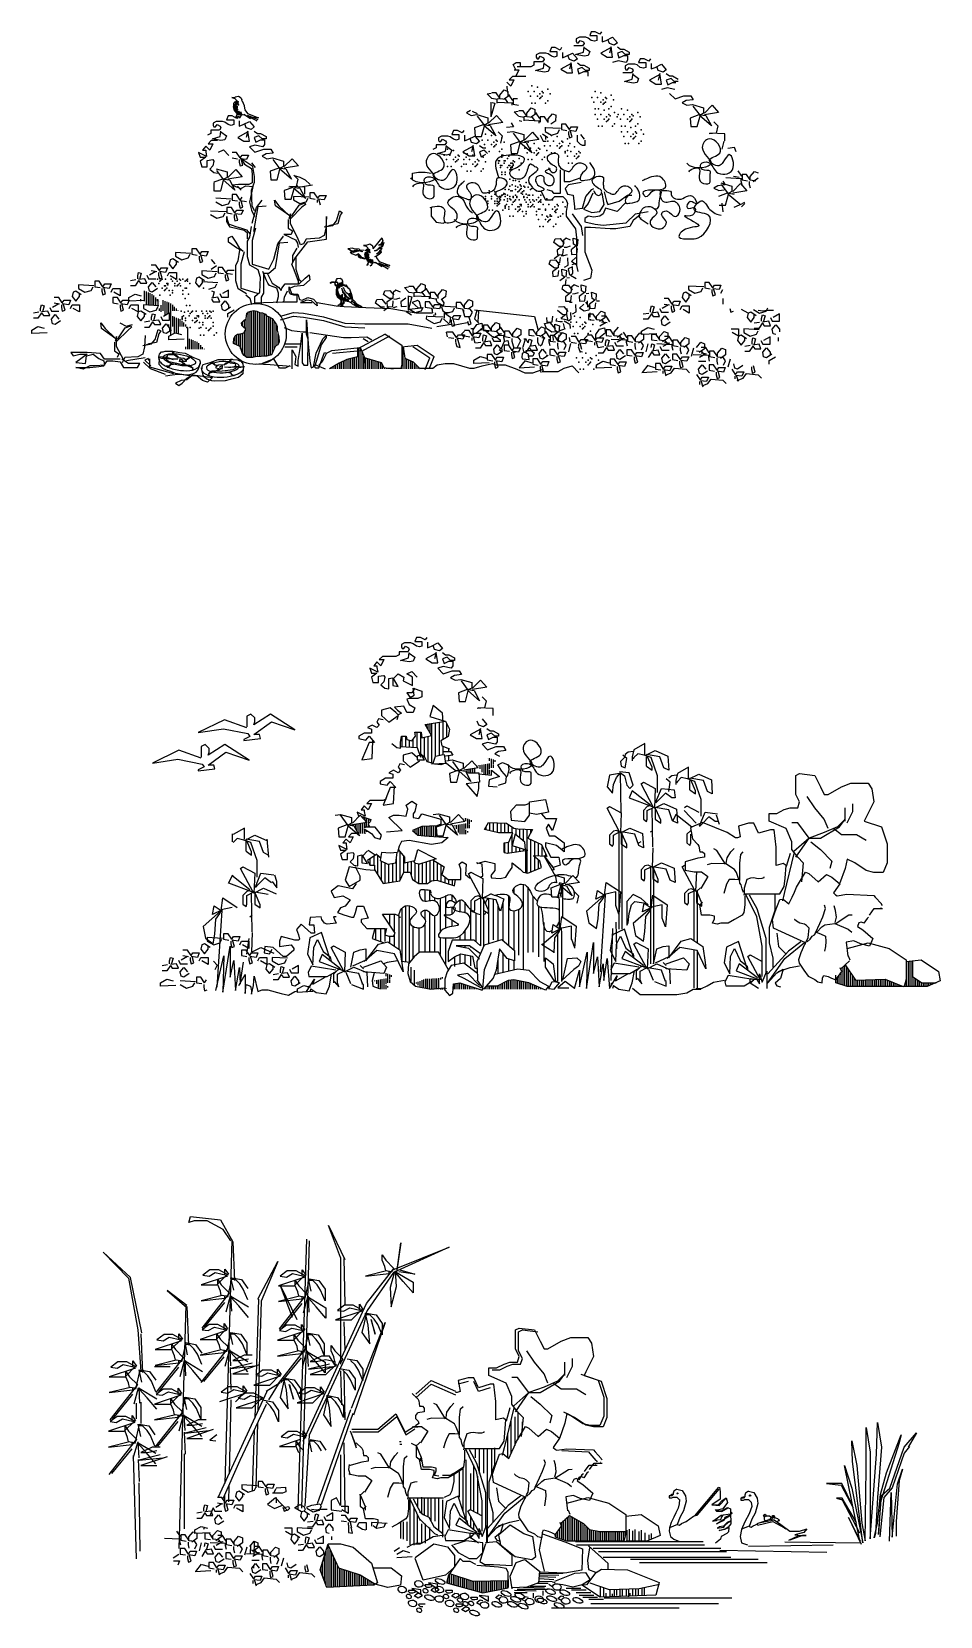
# Model space of a CAD drawing. Extents: x -15.8 to -8, y 56.1 to 69.5.
import ezdxf

# ---------------------------------------------------------------- set-up
doc = ezdxf.new("R2010")
doc.units = 0
doc.header["$LTSCALE"] = 0.01
doc.header["$MEASUREMENT"] = 0
doc.layers.add('MUEBLES', color=30, linetype='CONTINUOUS')
pattern_1 = [(90, (-142.3259, -85.999382), (-0.03175, 2e-18), [])]
pattern_2 = [(90, (-152.365038, -80.731848), (-0.015875, 1e-18), [])]
pattern_3 = [(90, (-142.3259, -85.999382), (-0.015875, 1e-18), [])]
pattern_4 = [(90, (-153.256589, -86.392666), (-0.015875, 1e-18), [])]

msp = doc.modelspace()

# ---------------------------------------------------------------- hatches: boundary and pattern name
at = {"layer": 'MUEBLES'}
h = msp.add_hatch(dxfattribs=at)
h.set_pattern_fill('LINE', color=256, scale=0.005, angle=90, style=0)
h.set_pattern_definition(pattern_2)
h.paths.add_polyline_path([(-13.938, 67.017), (-13.951, 66.995), (-13.957, 66.983), (-13.972, 66.977), (-14.009, 66.971), (-14.028, 66.958), (-14.04, 66.934), (-14.043, 66.894), (-13.988, 66.866), (-13.966, 66.807), (-13.954, 66.792), (-13.929, 66.773), (-13.917, 66.773), (-13.907, 66.773), (-13.88, 66.773), (-13.858, 66.779), (-13.809, 66.783), (-13.775, 66.786), (-13.762, 66.786), (-13.722, 66.798), (-13.701, 66.841), (-13.688, 66.869), (-13.667, 66.881), (-13.655, 66.906), (-13.658, 66.949), (-13.673, 67.005), (-13.673, 67.038), (-13.679, 67.051), (-13.716, 67.106), (-13.747, 67.122), (-13.759, 67.125), (-13.772, 67.143), (-13.796, 67.153), (-13.824, 67.156), (-13.846, 67.168), (-13.87, 67.174), (-13.895, 67.168), (-13.914, 67.162), (-13.929, 67.149), (-13.935, 67.103), (-13.957, 67.088), (-13.975, 67.069), (-13.972, 67.045), (-13.954, 67.026)])
h = msp.add_hatch(dxfattribs=at)
h.set_pattern_fill('LINE', color=256, scale=0.005, angle=90, style=0)
h.set_pattern_definition([(90, (-154.196143, -80.564787), (-0.015875, 1e-18), [])])
h.paths.add_polyline_path([(-14.311, 66.868), (-14.348, 66.905), (-14.42, 66.935), (-14.433, 67.032), (-14.444, 67.031), (-14.444, 66.884), (-14.453, 66.845), (-14.288, 66.845)])
h = msp.add_hatch(dxfattribs=at)
h.set_pattern_fill('LINE', color=256, scale=0.005, angle=90, style=0)
h.set_pattern_definition(pattern_2)
h.paths.add_polyline_path([(-12.924, 66.678), (-12.929, 66.767), (-12.967, 66.858), (-12.969, 66.857), (-12.989, 66.847), (-12.989, 66.78), (-13.08, 66.756), (-13.147, 66.726), (-13.228, 66.678)])
h = msp.add_hatch(dxfattribs=at)
h.set_pattern_fill('LINE', color=256, scale=0.005, angle=90, style=0)
h.set_pattern_definition(pattern_2)
h.paths.add_polyline_path([(-12.688, 66.678), (-12.765, 66.689), (-12.789, 66.732), (-12.932, 66.775), (-12.929, 66.767), (-12.924, 66.678)])
h = msp.add_hatch(dxfattribs=at)
h.set_pattern_fill('LINE', color=256, scale=0.005, angle=90, style=0)
h.set_pattern_definition(pattern_2)
h.paths.add_polyline_path([(-12.457, 66.678), (-12.48, 66.701), (-12.516, 66.738), (-12.589, 66.768), (-12.602, 66.865), (-12.613, 66.864), (-12.613, 66.716), (-12.622, 66.678)])
h = msp.add_hatch(dxfattribs=at)
h.set_pattern_fill('LINE', color=256, scale=0.005, angle=90, style=0)
h.set_pattern_definition([(90, (-141.264485, -85.495927), (-0.015875, 1e-18), [])])
h.paths.add_polyline_path([(-11.864, 63.289), (-11.824, 63.289), (-11.837, 63.317), (-11.821, 63.336), (-11.817, 63.354), (-11.875, 63.374), (-11.884, 63.367), (-11.851, 63.33), (-11.987, 63.307), (-11.958, 63.303), (-11.922, 63.236), (-11.861, 63.236), (-11.845, 63.259), (-11.871, 63.276)])
h = msp.add_hatch(dxfattribs=at)
h.set_pattern_fill('LINE', color=256, scale=0.005, angle=90, style=0)
h.set_pattern_definition(pattern_3)
h.paths.add_polyline_path([(-12.926, 62.786), (-12.885, 62.786), (-12.899, 62.814), (-12.883, 62.832), (-12.878, 62.851), (-12.936, 62.871), (-12.946, 62.864), (-12.912, 62.826), (-13.049, 62.804), (-13.02, 62.799), (-12.984, 62.732), (-12.923, 62.732), (-12.907, 62.755), (-12.933, 62.773)])
h = msp.add_hatch(dxfattribs=at)
h.set_pattern_fill('LINE', color=256, scale=0.005, angle=90, style=0)
h.set_pattern_definition([(90, (-141.46602, -86.006094), (-0.015875, 1e-18), [])])
h.paths.add_polyline_path([(-12.066, 62.779), (-12.025, 62.779), (-12.039, 62.807), (-12.023, 62.825), (-12.018, 62.844), (-12.076, 62.864), (-12.086, 62.857), (-12.053, 62.82), (-12.189, 62.797), (-12.16, 62.793), (-12.124, 62.726), (-12.063, 62.726), (-12.047, 62.749), (-12.073, 62.766)])
h = msp.add_hatch(dxfattribs=at)
h.set_pattern_fill('LINE', color=256, scale=0.005, angle=90, style=0)
h.set_pattern_definition(pattern_3)
h.paths.add_polyline_path([(-12.442, 62.793), (-12.523, 62.759), (-12.476, 62.719), (-12.422, 62.712), (-12.264, 62.702), (-12.261, 62.712), (-12.315, 62.712), (-12.321, 62.786), (-12.281, 62.801), (-12.281, 62.813), (-12.315, 62.799)])
h = msp.add_hatch(dxfattribs=at)
h.set_pattern_fill('LINE', color=256, scale=0.01, angle=90, style=0)
h.set_pattern_definition(pattern_1)
h.paths.add_polyline_path([(-11.563, 62.588), (-11.563, 62.4), (-11.542, 62.397), (-11.428, 62.444), (-11.441, 62.497), (-11.494, 62.544), (-11.409, 62.539), (-11.401, 62.544), (-11.397, 62.539), (-11.381, 62.538), (-11.428, 62.638), (-11.542, 62.692), (-11.502, 62.766), (-11.629, 62.773), (-11.663, 62.779), (-11.723, 62.82), (-11.878, 62.826), (-11.911, 62.766), (-11.791, 62.739), (-11.67, 62.739), (-11.703, 62.658), (-11.743, 62.652), (-11.743, 62.571), (-11.716, 62.565)])
h.paths.add_polyline_path([(-11.676, 62.632), (-11.649, 62.726), (-11.569, 62.658), (-11.563, 62.596)], flags=16)
h = msp.add_hatch(dxfattribs=at)
h.set_pattern_fill('LINE', color=256, scale=0.01, angle=90, style=0)
h.set_pattern_definition(pattern_1)
h.paths.add_polyline_path([(-12.63, 62.33), (-12.597, 62.403), (-12.543, 62.403), (-12.523, 62.343), (-12.469, 62.309), (-12.395, 62.309), (-12.362, 62.33), (-12.315, 62.336), (-12.167, 62.289), (-12.158, 62.343), (-12.2, 62.343), (-12.22, 62.343), (-12.274, 62.383), (-12.254, 62.45), (-12.35, 62.508), (-12.462, 62.471), (-12.496, 62.477), (-12.515, 62.501), (-12.59, 62.484), (-12.59, 62.531), (-12.644, 62.597), (-12.65, 62.571), (-12.654, 62.571), (-12.664, 62.484), (-12.731, 62.471), (-12.798, 62.504), (-12.794, 62.527), (-12.828, 62.556), (-12.906, 62.504), (-12.886, 62.464), (-12.845, 62.464), (-12.845, 62.426), (-12.771, 62.309)])
h = msp.add_hatch(dxfattribs=at)
h.set_pattern_fill('LINE', color=256, scale=0.005, angle=90, style=0)
h.set_pattern_definition(pattern_3)
h.paths.add_polyline_path([(-8.329, 61.497), (-8.345, 61.433), (-8.248, 61.433), (-8.151, 61.433), (-8.074, 61.466), (-8.194, 61.466), (-8.275, 61.517), (-8.275, 61.651), (-8.329, 61.645)])
h = msp.add_hatch(dxfattribs=at)
h.set_pattern_fill('LINE', color=256, scale=0.005, angle=90, style=0)
h.set_pattern_definition([(90, (-142.144517, -87.32179), (-0.015875, 1e-18), [])])
h.paths.add_polyline_path([(-12.744, 61.464), (-12.704, 61.464), (-12.717, 61.491), (-12.701, 61.51), (-12.697, 61.528), (-12.755, 61.548), (-12.764, 61.541), (-12.731, 61.504), (-12.867, 61.481), (-12.839, 61.477), (-12.802, 61.41), (-12.742, 61.41), (-12.725, 61.433), (-12.751, 61.45)])
h = msp.add_hatch(dxfattribs=at)
h.set_pattern_fill('LINE', color=256, scale=0.005, angle=90, style=0)
h.set_pattern_definition([(90, (-142.299029, -87.29494), (-0.015875, 1e-18), [])])
h.paths.add_polyline_path([(-12.294, 61.49), (-12.254, 61.505), (-12.254, 61.517), (-12.288, 61.504), (-12.415, 61.497), (-12.496, 61.464), (-12.449, 61.423), (-12.395, 61.417), (-12.237, 61.406), (-12.234, 61.417), (-12.288, 61.417)])
h = msp.add_hatch(dxfattribs=at)
h.set_pattern_fill('LINE', color=256, scale=0.005, angle=90, style=0)
h.set_pattern_definition(pattern_3)
h.paths.add_polyline_path([(-11.71, 61.484), (-11.804, 61.437), (-11.891, 61.437), (-11.917, 61.411), (-11.411, 61.411), (-11.468, 61.437), (-11.535, 61.464), (-11.663, 61.49)])
h = msp.add_hatch(dxfattribs=at)
h.set_pattern_fill('LINE', color=256, scale=0.005, angle=90, style=0)
h.set_pattern_definition(pattern_3)
h.paths.add_polyline_path([(-8.847, 61.617), (-8.885, 61.583), (-8.876, 61.56), (-8.927, 61.488), (-8.927, 61.465), (-8.83, 61.433), (-8.588, 61.433), (-8.355, 61.433), (-8.507, 61.496), (-8.76, 61.486)])
h = msp.add_hatch(dxfattribs=at)
h.set_pattern_fill('LINE', color=256, scale=0.005, angle=90, style=0)
h.set_pattern_definition(pattern_3)
h.paths.add_polyline_path([(-11.955, 61.411), (-12.12, 61.464), (-12.173, 61.457), (-12.177, 61.411)])
h = msp.add_hatch(dxfattribs=at)
h.set_pattern_fill('LINE', color=256, scale=0.005, angle=90, style=0)
h.set_pattern_definition(pattern_4)
h.paths.add_polyline_path([(-10.71, 56.789), (-10.71, 56.805), (-10.817, 56.805), (-10.932, 56.805), (-11.019, 56.824), (-11.069, 56.874), (-11.19, 56.943), (-11.265, 56.875), (-11.257, 56.852), (-11.307, 56.78), (-11.31, 56.782), (-11.307, 56.757), (-11.211, 56.725), (-10.968, 56.725), (-10.726, 56.725)])
h = msp.add_hatch(dxfattribs=at)
h.set_pattern_fill('LINE', color=256, scale=0.005, angle=90, style=0)
h.set_pattern_definition(pattern_4)
h.paths.add_polyline_path([(-13.026, 56.341), (-12.85, 56.351), (-12.838, 56.359), (-12.968, 56.439), (-13.15, 56.499), (-13.242, 56.695), (-13.306, 56.481), (-13.25, 56.331)])
h = msp.add_hatch(dxfattribs=at)
h.set_pattern_fill('LINE', color=256, scale=0.005, angle=90, style=0)
h.set_pattern_definition(pattern_4)
h.paths.add_polyline_path([(-11.709, 56.327), (-11.709, 56.391), (-12.01, 56.385), (-12.208, 56.449), (-12.217, 56.435), (-12.234, 56.369), (-11.926, 56.286)])

# ---------------------------------------------------------------- linework, layer by layer
for p, q in [((-11.105, 69.493), (-11.131, 69.48)), ((-11.131, 69.48), (-11.131, 69.46)), ((-11.131, 69.46), (-11.125, 69.446)), ((-11.125, 69.446), (-11.111, 69.446)), ((-11.111, 69.446), (-11.098, 69.466)), ((-11.078, 69.493), (-11.105, 69.493)), ((-11.098, 69.466), (-11.071, 69.453)), ((-11.051, 69.493), (-11.078, 69.493)), ((-11.064, 69.439), (-11.078, 69.419)), ((-11.071, 69.453), (-11.064, 69.439)), ((-11.031, 69.486), (-11.051, 69.493)), ((-11.004, 69.466), (-11.031, 69.486)), ((-11.004, 69.54), (-11.017, 69.507)), ((-11.017, 69.507), (-10.997, 69.507)), ((-10.97, 69.54), (-11.004, 69.54)), ((-10.977, 69.46), (-11.004, 69.466)), ((-10.997, 69.507), (-10.957, 69.507)), ((-10.957, 69.466), (-10.977, 69.46)), ((-10.93, 69.52), (-10.97, 69.54)), ((-10.957, 69.507), (-10.957, 69.466)), ((-10.917, 69.54), (-10.93, 69.52)), ((-10.91, 69.5), (-10.91, 69.453)), ((-10.91, 69.453), (-10.876, 69.466)), ((-10.876, 69.466), (-10.822, 69.493)), ((-10.849, 69.439), (-10.863, 69.473)), ((-10.809, 69.426), (-10.849, 69.439)), ((-10.822, 69.493), (-10.782, 69.446)), ((-10.782, 69.446), (-10.809, 69.426)), ((-11.444, 69.358), (-11.471, 69.344)), ((-11.471, 69.344), (-11.471, 69.324)), ((-11.471, 69.324), (-11.464, 69.311)), ((-11.464, 69.311), (-11.451, 69.311)), ((-11.451, 69.311), (-11.437, 69.331)), ((-11.417, 69.358), (-11.444, 69.358)), ((-11.437, 69.331), (-11.41, 69.317)), ((-11.39, 69.358), (-11.417, 69.358)), ((-11.404, 69.304), (-11.417, 69.284)), ((-11.41, 69.317), (-11.404, 69.304)), ((-11.37, 69.351), (-11.39, 69.358)), ((-11.343, 69.331), (-11.37, 69.351)), ((-11.343, 69.405), (-11.357, 69.371)), ((-11.357, 69.371), (-11.336, 69.371)), ((-11.31, 69.405), (-11.343, 69.405)), ((-11.316, 69.324), (-11.343, 69.331)), ((-11.336, 69.371), (-11.296, 69.371)), ((-11.296, 69.331), (-11.316, 69.324)), ((-11.269, 69.384), (-11.31, 69.405)), ((-11.296, 69.371), (-11.296, 69.331)), ((-11.256, 69.405), (-11.269, 69.384)), ((-11.249, 69.364), (-11.249, 69.317)), ((-11.249, 69.317), (-11.216, 69.331)), ((-11.216, 69.331), (-11.162, 69.358)), ((-11.189, 69.304), (-11.202, 69.337)), ((-11.148, 69.29), (-11.189, 69.304)), ((-11.162, 69.358), (-11.122, 69.311)), ((-11.098, 69.419), (-11.152, 69.419)), ((-11.122, 69.311), (-11.148, 69.29)), ((-11.138, 69.346), (-11.071, 69.366)), ((-11.064, 69.332), (-11.138, 69.346)), ((-11.078, 69.419), (-11.098, 69.419)), ((-11.071, 69.366), (-11.064, 69.413)), ((-11.064, 69.406), (-11.017, 69.372)), ((-11.031, 69.339), (-11.064, 69.332)), ((-11.017, 69.372), (-11.031, 69.339)), ((-10.836, 69.406), (-10.923, 69.359)), ((-10.923, 69.359), (-10.869, 69.325)), ((-10.869, 69.325), (-10.822, 69.325)), ((-10.836, 69.413), (-10.849, 69.359)), ((-10.822, 69.325), (-10.836, 69.413)), ((-10.775, 69.292), (-10.822, 69.278)), ((-10.782, 69.413), (-10.755, 69.393)), ((-10.742, 69.372), (-10.782, 69.359)), ((-10.782, 69.359), (-10.769, 69.319)), ((-10.708, 69.278), (-10.775, 69.292)), ((-10.769, 69.319), (-10.728, 69.339)), ((-10.755, 69.393), (-10.728, 69.393)), ((-10.715, 69.346), (-10.742, 69.372)), ((-10.728, 69.393), (-10.681, 69.366)), ((-10.728, 69.339), (-10.702, 69.339)), ((-10.681, 69.346), (-10.715, 69.346)), ((-10.695, 69.299), (-10.708, 69.278)), ((-10.702, 69.339), (-10.695, 69.339)), ((-10.695, 69.339), (-10.695, 69.299)), ((-10.681, 69.366), (-10.681, 69.346)), ((-10.588, 69.311), (-10.602, 69.278)), ((-10.555, 69.311), (-10.588, 69.311)), ((-10.514, 69.291), (-10.555, 69.311)), ((-10.501, 69.311), (-10.514, 69.291)), ((-11.674, 69.159), (-11.701, 69.132)), ((-11.621, 69.159), (-11.674, 69.159)), ((-11.667, 69.263), (-11.642, 69.28)), ((-11.642, 69.212), (-11.667, 69.263)), ((-11.659, 69.217), (-11.619, 69.217)), ((-11.619, 69.217), (-11.646, 69.163)), ((-11.642, 69.28), (-11.608, 69.28)), ((-11.578, 69.243), (-11.632, 69.243)), ((-11.56, 69.159), (-11.621, 69.159)), ((-11.608, 69.28), (-11.608, 69.246)), ((-11.518, 69.243), (-11.578, 69.243)), ((-11.491, 69.257), (-11.518, 69.243)), ((-11.491, 69.284), (-11.491, 69.257)), ((-11.437, 69.284), (-11.491, 69.284)), ((-11.478, 69.21), (-11.41, 69.23)), ((-11.404, 69.196), (-11.478, 69.21)), ((-11.417, 69.284), (-11.437, 69.284)), ((-11.41, 69.23), (-11.404, 69.277)), ((-11.404, 69.27), (-11.357, 69.237)), ((-11.37, 69.203), (-11.404, 69.196)), ((-11.357, 69.237), (-11.37, 69.203)), ((-11.175, 69.27), (-11.263, 69.223)), ((-11.263, 69.223), (-11.209, 69.19)), ((-11.209, 69.19), (-11.162, 69.19)), ((-11.175, 69.277), (-11.189, 69.223)), ((-11.162, 69.19), (-11.175, 69.277)), ((-11.122, 69.277), (-11.095, 69.257)), ((-11.081, 69.237), (-11.122, 69.223)), ((-11.122, 69.223), (-11.108, 69.183)), ((-11.108, 69.183), (-11.068, 69.203)), ((-11.095, 69.257), (-11.068, 69.257)), ((-11.054, 69.21), (-11.081, 69.237)), ((-11.068, 69.257), (-11.021, 69.23)), ((-11.068, 69.203), (-11.041, 69.203)), ((-11.021, 69.21), (-11.054, 69.21)), ((-11.041, 69.203), (-11.034, 69.203)), ((-11.034, 69.203), (-11.034, 69.163)), ((-11.021, 69.23), (-11.021, 69.21)), ((-10.682, 69.19), (-10.736, 69.19)), ((-10.689, 69.264), (-10.716, 69.251)), ((-10.716, 69.251), (-10.716, 69.231)), ((-10.716, 69.231), (-10.709, 69.217)), ((-10.709, 69.217), (-10.696, 69.217)), ((-10.696, 69.217), (-10.682, 69.237)), ((-10.662, 69.264), (-10.689, 69.264)), ((-10.682, 69.237), (-10.655, 69.224)), ((-10.662, 69.19), (-10.682, 69.19)), ((-10.635, 69.264), (-10.662, 69.264)), ((-10.649, 69.211), (-10.662, 69.19)), ((-10.655, 69.224), (-10.649, 69.211)), ((-10.655, 69.137), (-10.649, 69.184)), ((-10.649, 69.177), (-10.602, 69.143)), ((-10.615, 69.258), (-10.635, 69.264)), ((-10.588, 69.237), (-10.615, 69.258)), ((-10.602, 69.278), (-10.581, 69.278)), ((-10.561, 69.231), (-10.588, 69.237)), ((-10.581, 69.278), (-10.541, 69.278)), ((-10.541, 69.237), (-10.561, 69.231)), ((-10.541, 69.278), (-10.541, 69.237)), ((-10.42, 69.177), (-10.508, 69.13)), ((-10.494, 69.271), (-10.494, 69.224)), ((-10.494, 69.224), (-10.46, 69.237)), ((-10.46, 69.237), (-10.407, 69.264)), ((-10.434, 69.211), (-10.447, 69.244)), ((-10.393, 69.197), (-10.434, 69.211)), ((-10.42, 69.184), (-10.434, 69.13)), ((-10.407, 69.096), (-10.42, 69.184)), ((-10.407, 69.264), (-10.366, 69.217)), ((-10.366, 69.217), (-10.393, 69.197)), ((-10.366, 69.184), (-10.34, 69.164)), ((-10.34, 69.164), (-10.313, 69.164)), ((-10.313, 69.164), (-10.266, 69.137)), ((-11.811, 69.021), (-11.849, 69.021)), ((-11.78, 68.975), (-11.811, 69.021)), ((-11.781, 69.002), (-11.743, 69.046)), ((-11.743, 69.046), (-11.712, 69.033)), ((-11.688, 69.078), (-11.722, 69.112)), ((-11.722, 69.078), (-11.722, 69.065)), ((-11.722, 69.065), (-11.715, 69.024)), ((-11.712, 69.033), (-11.712, 68.989)), ((-11.701, 69.132), (-11.661, 69.132)), ((-11.661, 69.132), (-11.688, 69.078)), ((-10.722, 69.117), (-10.655, 69.137)), ((-10.649, 69.103), (-10.722, 69.117)), ((-10.615, 69.11), (-10.649, 69.103)), ((-10.602, 69.143), (-10.615, 69.11)), ((-10.508, 69.13), (-10.454, 69.096)), ((-10.454, 69.096), (-10.407, 69.096)), ((-10.36, 69.063), (-10.407, 69.049)), ((-10.326, 69.143), (-10.366, 69.13)), ((-10.366, 69.13), (-10.353, 69.09)), ((-10.293, 69.049), (-10.36, 69.063)), ((-10.353, 69.09), (-10.313, 69.11)), ((-10.299, 69.117), (-10.326, 69.143)), ((-10.313, 69.11), (-10.286, 69.11)), ((-10.266, 69.117), (-10.299, 69.117)), ((-14.057, 68.981), (-14.033, 68.973)), ((-14.032, 68.979), (-14.057, 68.981)), ((-14.044, 68.901), (-14.042, 68.912)), ((-14.042, 68.894), (-14.044, 68.901)), ((-14.042, 68.92), (-14.042, 68.934)), ((-14.042, 68.912), (-14.041, 68.919)), ((-14.04, 68.889), (-14.042, 68.894)), ((-14.033, 68.941), (-14.041, 68.935)), ((-14.038, 68.882), (-14.04, 68.889)), ((-14.033, 68.973), (-14.021, 68.962)), ((-14.033, 68.945), (-14.033, 68.941)), ((-14.028, 68.984), (-14.032, 68.979)), ((-14.032, 68.943), (-14.025, 68.945)), ((-14.001, 68.99), (-14.028, 68.984)), ((-14.017, 68.952), (-14.027, 68.945)), ((-14.021, 68.962), (-14.017, 68.952)), ((-13.978, 68.975), (-14.001, 68.99)), ((-13.979, 68.975), (-13.974, 68.961)), ((-13.97, 68.951), (-13.973, 68.961)), ((-13.97, 68.952), (-13.953, 68.914)), ((-13.953, 68.914), (-13.95, 68.887)), ((-13.949, 68.887), (-13.945, 68.878)), ((-11.887, 69.012), (-11.853, 69.018)), ((-11.85, 68.974), (-11.887, 69.012)), ((-11.856, 68.942), (-11.856, 68.818)), ((-11.823, 68.932), (-11.856, 68.818)), ((-11.849, 68.975), (-11.803, 68.967)), ((-11.846, 68.94), (-11.823, 68.932)), ((-11.676, 68.933), (-11.806, 68.94)), ((-11.804, 68.971), (-11.785, 68.974)), ((-11.804, 68.934), (-11.804, 68.971)), ((-11.781, 68.971), (-11.781, 69.002)), ((-11.731, 68.965), (-11.781, 68.971)), ((-11.696, 69.001), (-11.745, 68.966)), ((-11.712, 68.94), (-11.731, 68.965)), ((-11.701, 69.001), (-11.712, 69.001)), ((-11.67, 68.955), (-11.701, 69.001)), ((-11.678, 68.94), (-11.678, 68.917)), ((-11.63, 68.971), (-11.668, 68.971)), ((-11.668, 68.971), (-11.668, 68.925)), ((-11.668, 68.925), (-11.622, 68.917)), ((-11.551, 68.849), (-11.514, 68.893)), ((-11.514, 68.893), (-11.483, 68.88)), ((-10.339, 69.016), (-10.292, 68.969)), ((-10.292, 68.969), (-10.218, 68.995)), ((-10.198, 68.955), (-10.231, 68.935)), ((-10.231, 68.935), (-10.191, 68.915)), ((-10.218, 68.995), (-10.158, 68.995)), ((-10.137, 68.962), (-10.198, 68.955)), ((-10.191, 68.915), (-10.144, 68.922)), ((-10.158, 68.995), (-10.137, 68.962)), ((-10.144, 68.922), (-10.05, 68.895)), ((-10.077, 68.828), (-10.137, 68.908)), ((-10.05, 68.895), (-10.05, 68.848)), ((-10.043, 68.848), (-9.976, 68.915)), ((-9.976, 68.915), (-9.922, 68.854)), ((-14.19, 68.778), (-14.217, 68.764)), ((-14.217, 68.764), (-14.217, 68.744)), ((-14.197, 68.731), (-14.183, 68.751)), ((-14.163, 68.778), (-14.19, 68.778)), ((-14.183, 68.751), (-14.156, 68.737)), ((-14.136, 68.778), (-14.163, 68.778)), ((-14.116, 68.771), (-14.136, 68.778)), ((-14.089, 68.751), (-14.116, 68.771)), ((-14.089, 68.825), (-14.103, 68.791)), ((-14.103, 68.791), (-14.082, 68.791)), ((-14.056, 68.825), (-14.089, 68.825)), ((-14.062, 68.744), (-14.089, 68.751)), ((-14.082, 68.791), (-14.042, 68.791)), ((-14.042, 68.751), (-14.062, 68.744)), ((-14.015, 68.804), (-14.056, 68.825)), ((-14.042, 68.791), (-14.042, 68.751)), ((-14.037, 68.877), (-14.038, 68.882)), ((-14.03, 68.866), (-14.037, 68.877)), ((-14.028, 68.864), (-14.03, 68.866)), ((-14.025, 68.854), (-14.028, 68.864)), ((-14.021, 68.82), (-14.027, 68.814)), ((-14.027, 68.814), (-14.018, 68.815)), ((-14.017, 68.848), (-14.025, 68.854)), ((-14.016, 68.835), (-14.021, 68.82)), ((-14.018, 68.815), (-14.016, 68.819)), ((-14.017, 68.851), (-14.015, 68.834)), ((-14.016, 68.819), (-14.014, 68.835)), ((-14.002, 68.825), (-14.015, 68.804)), ((-14.012, 68.835), (-14.013, 68.849)), ((-14.005, 68.836), (-14.009, 68.84)), ((-13.998, 68.837), (-14.005, 68.836)), ((-13.989, 68.814), (-13.999, 68.808)), ((-13.999, 68.808), (-13.986, 68.812)), ((-13.995, 68.833), (-13.998, 68.837)), ((-13.995, 68.784), (-13.995, 68.737)), ((-13.995, 68.737), (-13.961, 68.751)), ((-13.993, 68.833), (-13.965, 68.836)), ((-13.985, 68.822), (-13.989, 68.814)), ((-13.986, 68.812), (-13.981, 68.824)), ((-13.984, 68.823), (-13.985, 68.822)), ((-13.977, 68.832), (-13.984, 68.823)), ((-13.981, 68.861), (-13.983, 68.851)), ((-13.983, 68.851), (-13.98, 68.842)), ((-13.981, 68.824), (-13.976, 68.832)), ((-13.98, 68.842), (-13.978, 68.831)), ((-13.977, 68.853), (-13.978, 68.859)), ((-13.974, 68.838), (-13.977, 68.853)), ((-13.976, 68.832), (-13.975, 68.839)), ((-13.964, 68.838), (-13.953, 68.834)), ((-13.961, 68.751), (-13.908, 68.778)), ((-13.899, 68.801), (-13.955, 68.836)), ((-13.935, 68.724), (-13.948, 68.757)), ((-13.947, 68.878), (-13.924, 68.845)), ((-13.926, 68.822), (-13.899, 68.801)), ((-13.845, 68.784), (-13.926, 68.822)), ((-13.925, 68.83), (-13.845, 68.784)), ((-13.837, 68.795), (-13.925, 68.83)), ((-13.924, 68.845), (-13.832, 68.81)), ((-13.908, 68.778), (-13.867, 68.731)), ((-13.871, 68.813), (-13.837, 68.795)), ((-13.832, 68.81), (-13.871, 68.813)), ((-12.03, 68.87), (-12.064, 68.85)), ((-12.064, 68.85), (-12.024, 68.83)), ((-12.024, 68.83), (-11.977, 68.837)), ((-12.015, 68.864), (-11.973, 68.847)), ((-11.977, 68.837), (-11.883, 68.81)), ((-11.909, 68.743), (-11.97, 68.823)), ((-11.883, 68.763), (-11.909, 68.75)), ((-11.883, 68.81), (-11.883, 68.763)), ((-11.876, 68.763), (-11.809, 68.83)), ((-11.755, 68.77), (-11.876, 68.75)), ((-11.809, 68.83), (-11.755, 68.77)), ((-11.685, 68.767), (-11.664, 68.733)), ((-11.658, 68.859), (-11.624, 68.865)), ((-11.621, 68.822), (-11.658, 68.859)), ((-11.582, 68.868), (-11.62, 68.868)), ((-11.62, 68.822), (-11.574, 68.815)), ((-11.617, 68.787), (-11.594, 68.78)), ((-11.551, 68.822), (-11.582, 68.868)), ((-11.447, 68.78), (-11.577, 68.788)), ((-11.575, 68.819), (-11.556, 68.822)), ((-11.575, 68.782), (-11.575, 68.819)), ((-11.551, 68.818), (-11.551, 68.849)), ((-11.502, 68.812), (-11.551, 68.818)), ((-11.467, 68.849), (-11.515, 68.814)), ((-11.483, 68.787), (-11.502, 68.812)), ((-11.483, 68.88), (-11.483, 68.837)), ((-11.472, 68.849), (-11.483, 68.849)), ((-11.441, 68.803), (-11.472, 68.849)), ((-11.449, 68.787), (-11.449, 68.764)), ((-11.401, 68.818), (-11.439, 68.818)), ((-11.439, 68.818), (-11.439, 68.772)), ((-11.37, 68.772), (-11.401, 68.818)), ((-11.371, 68.8), (-11.333, 68.843)), ((-11.371, 68.768), (-11.371, 68.8)), ((-11.306, 68.784), (-11.346, 68.756)), ((-11.333, 68.843), (-11.302, 68.831)), ((-11.306, 68.784), (-11.302, 68.828)), ((-11.258, 68.755), (-11.258, 68.709)), ((-11.22, 68.755), (-11.258, 68.755)), ((-11.189, 68.709), (-11.22, 68.755)), ((-10.09, 68.834), (-10.164, 68.807)), ((-10.164, 68.807), (-10.158, 68.734)), ((-10.104, 68.734), (-10.077, 68.834)), ((-9.983, 68.74), (-10.084, 68.828)), ((-10.05, 68.848), (-10.077, 68.834)), ((-10.077, 68.834), (-10.03, 68.828)), ((-9.922, 68.854), (-10.043, 68.834)), ((-10.03, 68.828), (-9.983, 68.74)), ((-9.963, 68.774), (-9.929, 68.74)), ((-14.237, 68.677), (-14.264, 68.663)), ((-14.183, 68.704), (-14.237, 68.704)), ((-14.237, 68.704), (-14.237, 68.677)), ((-14.223, 68.63), (-14.156, 68.65)), ((-14.15, 68.616), (-14.223, 68.63)), ((-14.217, 68.744), (-14.21, 68.731)), ((-14.21, 68.731), (-14.197, 68.731)), ((-14.163, 68.704), (-14.183, 68.704)), ((-14.15, 68.724), (-14.163, 68.704)), ((-14.156, 68.737), (-14.15, 68.724)), ((-14.156, 68.65), (-14.15, 68.697)), ((-14.15, 68.69), (-14.103, 68.657)), ((-14.116, 68.623), (-14.15, 68.616)), ((-14.103, 68.657), (-14.116, 68.623)), ((-13.921, 68.69), (-14.008, 68.643)), ((-14.008, 68.643), (-13.955, 68.61)), ((-13.894, 68.71), (-13.935, 68.724)), ((-13.921, 68.697), (-13.935, 68.643)), ((-13.908, 68.61), (-13.921, 68.697)), ((-13.867, 68.731), (-13.894, 68.71)), ((-13.867, 68.697), (-13.841, 68.677)), ((-13.827, 68.657), (-13.867, 68.643)), ((-13.867, 68.643), (-13.854, 68.603)), ((-13.854, 68.603), (-13.814, 68.623)), ((-13.841, 68.677), (-13.814, 68.677)), ((-13.8, 68.63), (-13.827, 68.657)), ((-13.814, 68.677), (-13.767, 68.65)), ((-13.814, 68.623), (-13.787, 68.623)), ((-13.767, 68.63), (-13.8, 68.63)), ((-13.787, 68.623), (-13.78, 68.623)), ((-13.78, 68.623), (-13.78, 68.583)), ((-13.767, 68.65), (-13.767, 68.63)), ((-12.275, 68.654), (-12.302, 68.64)), ((-12.302, 68.64), (-12.302, 68.62)), ((-12.302, 68.62), (-12.296, 68.607)), ((-12.282, 68.607), (-12.269, 68.627)), ((-12.249, 68.654), (-12.275, 68.654)), ((-12.269, 68.627), (-12.242, 68.614)), ((-12.222, 68.654), (-12.249, 68.654)), ((-12.202, 68.647), (-12.222, 68.654)), ((-12.175, 68.627), (-12.202, 68.647)), ((-12.175, 68.701), (-12.188, 68.667)), ((-12.188, 68.667), (-12.168, 68.667)), ((-12.141, 68.701), (-12.175, 68.701)), ((-12.148, 68.62), (-12.175, 68.627)), ((-12.168, 68.667), (-12.128, 68.667)), ((-12.128, 68.627), (-12.148, 68.62)), ((-12.101, 68.681), (-12.141, 68.701)), ((-12.128, 68.667), (-12.128, 68.627)), ((-12.087, 68.701), (-12.101, 68.681)), ((-12.081, 68.661), (-12.081, 68.614)), ((-12.081, 68.614), (-12.047, 68.627)), ((-12.047, 68.627), (-11.993, 68.654)), ((-12.02, 68.6), (-12.034, 68.634)), ((-11.923, 68.75), (-11.997, 68.723)), ((-11.997, 68.723), (-11.99, 68.649)), ((-11.993, 68.654), (-11.953, 68.607)), ((-11.99, 68.649), (-11.936, 68.649)), ((-11.936, 68.649), (-11.909, 68.75)), ((-11.815, 68.656), (-11.916, 68.743)), ((-11.909, 68.75), (-11.862, 68.743)), ((-11.862, 68.743), (-11.815, 68.656)), ((-11.795, 68.689), (-11.762, 68.656)), ((-11.762, 68.656), (-11.775, 68.595)), ((-11.664, 68.733), (-11.725, 68.726)), ((-11.718, 68.686), (-11.671, 68.693)), ((-11.671, 68.693), (-11.577, 68.666)), ((-11.604, 68.599), (-11.664, 68.679)), ((-11.577, 68.619), (-11.604, 68.605)), ((-11.577, 68.666), (-11.577, 68.619)), ((-11.57, 68.619), (-11.503, 68.686)), ((-11.449, 68.626), (-11.57, 68.605)), ((-11.503, 68.686), (-11.449, 68.626)), ((-11.438, 68.661), (-11.413, 68.61)), ((-11.373, 68.64), (-11.419, 68.671)), ((-11.396, 68.729), (-11.396, 68.695)), ((-11.266, 68.717), (-11.396, 68.725)), ((-11.396, 68.694), (-11.343, 68.663)), ((-11.389, 68.625), (-11.389, 68.648)), ((-11.343, 68.663), (-11.289, 68.679)), ((-11.289, 68.679), (-11.274, 68.709)), ((-11.258, 68.709), (-11.212, 68.702)), ((-11.197, 68.694), (-11.197, 68.671)), ((-11.197, 68.671), (-11.189, 68.64)), ((-11.189, 68.709), (-11.174, 68.732)), ((-11.136, 68.694), (-11.189, 68.702)), ((-11.189, 68.64), (-11.166, 68.648)), ((-11.166, 68.648), (-11.182, 68.702)), ((-11.174, 68.732), (-11.12, 68.732)), ((-11.12, 68.732), (-11.136, 68.694)), ((-11.124, 68.661), (-11.124, 68.61)), ((-11.094, 68.666), (-11.064, 68.628)), ((-11.056, 68.576), (-11.056, 68.618)), ((-10.158, 68.734), (-10.104, 68.734)), ((-9.943, 68.68), (-10.003, 68.673)), ((-9.869, 68.673), (-9.996, 68.68)), ((-9.929, 68.74), (-9.943, 68.68)), ((-9.869, 68.613), (-9.869, 68.673)), ((-14.273, 68.481), (-14.34, 68.514)), ((-14.34, 68.514), (-14.327, 68.474)), ((-14.279, 68.568), (-14.306, 68.534)), ((-14.306, 68.534), (-14.279, 68.534)), ((-14.246, 68.534), (-14.279, 68.568)), ((-14.279, 68.534), (-14.279, 68.521)), ((-14.279, 68.521), (-14.273, 68.481)), ((-14.232, 68.615), (-14.259, 68.588)), ((-14.259, 68.588), (-14.219, 68.588)), ((-14.219, 68.588), (-14.246, 68.534)), ((-14.179, 68.615), (-14.232, 68.615)), ((-14.17, 68.516), (-14.129, 68.536)), ((-14.129, 68.536), (-14.082, 68.489)), ((-14.017, 68.515), (-14.055, 68.515)), ((-13.986, 68.469), (-14.017, 68.515)), ((-13.986, 68.469), (-13.971, 68.492)), ((-13.971, 68.492), (-13.917, 68.492)), ((-13.955, 68.61), (-13.908, 68.61)), ((-13.917, 68.492), (-13.932, 68.454)), ((-13.861, 68.576), (-13.908, 68.563)), ((-13.908, 68.563), (-13.861, 68.516)), ((-13.794, 68.563), (-13.861, 68.576)), ((-13.861, 68.516), (-13.787, 68.543)), ((-13.767, 68.502), (-13.8, 68.482)), ((-13.8, 68.482), (-13.76, 68.462)), ((-13.78, 68.583), (-13.794, 68.563)), ((-13.787, 68.543), (-13.726, 68.543)), ((-13.706, 68.509), (-13.767, 68.502)), ((-13.726, 68.543), (-13.706, 68.509)), ((-12.322, 68.553), (-12.349, 68.54)), ((-12.269, 68.58), (-12.322, 68.58)), ((-12.322, 68.58), (-12.322, 68.553)), ((-12.309, 68.506), (-12.242, 68.526)), ((-12.235, 68.493), (-12.309, 68.506)), ((-12.296, 68.607), (-12.282, 68.607)), ((-12.249, 68.58), (-12.269, 68.58)), ((-12.235, 68.6), (-12.249, 68.58)), ((-12.242, 68.614), (-12.235, 68.6)), ((-12.242, 68.526), (-12.235, 68.573)), ((-12.235, 68.567), (-12.188, 68.533)), ((-12.202, 68.5), (-12.235, 68.493)), ((-12.188, 68.533), (-12.202, 68.5)), ((-12.007, 68.567), (-12.094, 68.52)), ((-12.094, 68.52), (-12.04, 68.486)), ((-12.04, 68.486), (-11.993, 68.486)), ((-11.98, 68.587), (-12.02, 68.6)), ((-12.007, 68.573), (-12.02, 68.52)), ((-11.993, 68.486), (-12.007, 68.573)), ((-11.953, 68.607), (-11.98, 68.587)), ((-11.953, 68.573), (-11.926, 68.553)), ((-11.913, 68.533), (-11.953, 68.52)), ((-11.953, 68.52), (-11.94, 68.479)), ((-11.94, 68.479), (-11.899, 68.5)), ((-11.926, 68.553), (-11.899, 68.553)), ((-11.886, 68.506), (-11.913, 68.533)), ((-11.617, 68.605), (-11.691, 68.579)), ((-11.691, 68.579), (-11.685, 68.505)), ((-11.685, 68.505), (-11.631, 68.505)), ((-11.631, 68.505), (-11.604, 68.605)), ((-11.51, 68.511), (-11.611, 68.599)), ((-11.604, 68.605), (-11.557, 68.599)), ((-11.557, 68.599), (-11.51, 68.511)), ((-11.413, 68.61), (-11.387, 68.61)), ((-11.124, 68.61), (-11.099, 68.585)), ((-11.099, 68.585), (-11.082, 68.576)), ((-11.082, 68.576), (-11.056, 68.576)), ((-9.876, 68.61), (-9.895, 68.542)), ((-9.788, 68.557), (-9.842, 68.549)), ((-9.773, 68.519), (-9.788, 68.557)), ((-14.327, 68.474), (-14.279, 68.474)), ((-14.279, 68.474), (-14.327, 68.44)), ((-14.327, 68.44), (-14.313, 68.393)), ((-14.313, 68.393), (-14.266, 68.393)), ((-14.266, 68.447), (-14.219, 68.454)), ((-14.266, 68.393), (-14.266, 68.447)), ((-14.219, 68.4), (-14.246, 68.373)), ((-14.246, 68.373), (-14.212, 68.346)), ((-14.219, 68.454), (-14.212, 68.44)), ((-14.212, 68.44), (-14.219, 68.4)), ((-14.212, 68.346), (-14.179, 68.34)), ((-14.192, 68.376), (-14.098, 68.349)), ((-14.125, 68.282), (-14.185, 68.362)), ((-14.098, 68.349), (-14.098, 68.302)), ((-14.091, 68.302), (-14.024, 68.369)), ((-14.055, 68.469), (-14.009, 68.461)), ((-14.024, 68.369), (-13.97, 68.309)), ((-13.994, 68.454), (-13.994, 68.431)), ((-13.994, 68.431), (-13.986, 68.4)), ((-13.932, 68.454), (-13.986, 68.461)), ((-13.986, 68.4), (-13.963, 68.408)), ((-13.981, 68.464), (-13.951, 68.415)), ((-13.878, 68.397), (-13.981, 68.464)), ((-13.963, 68.408), (-13.978, 68.461)), ((-13.951, 68.415), (-13.89, 68.379)), ((-13.891, 68.426), (-13.86, 68.387)), ((-13.89, 68.379), (-13.884, 68.33)), ((-13.865, 68.312), (-13.878, 68.397)), ((-13.76, 68.462), (-13.713, 68.469)), ((-13.659, 68.382), (-13.733, 68.355)), ((-13.733, 68.355), (-13.726, 68.281)), ((-13.713, 68.469), (-13.619, 68.442)), ((-13.646, 68.375), (-13.706, 68.455)), ((-13.673, 68.281), (-13.646, 68.382)), ((-13.552, 68.288), (-13.652, 68.375)), ((-13.619, 68.395), (-13.646, 68.382)), ((-13.646, 68.382), (-13.599, 68.375)), ((-13.619, 68.442), (-13.619, 68.395)), ((-13.612, 68.395), (-13.545, 68.462)), ((-13.491, 68.402), (-13.612, 68.382)), ((-13.599, 68.375), (-13.552, 68.288)), ((-13.545, 68.462), (-13.491, 68.402)), ((-12.524, 68.339), (-12.473, 68.347)), ((-12.473, 68.347), (-12.414, 68.347)), ((-12.414, 68.347), (-12.363, 68.339)), ((-11.265, 68.307), (-11.265, 68.366)), ((-11.235, 68.356), (-11.235, 68.268)), ((-9.725, 68.313), (-9.755, 68.359)), ((-9.654, 68.31), (-9.617, 68.353)), ((-9.617, 68.353), (-9.586, 68.341)), ((-14.138, 68.288), (-14.212, 68.262)), ((-14.211, 68.261), (-14.211, 68.186)), ((-14.152, 68.188), (-14.125, 68.288)), ((-14.031, 68.194), (-14.131, 68.282)), ((-14.098, 68.302), (-14.125, 68.288)), ((-14.125, 68.288), (-14.078, 68.282)), ((-13.97, 68.309), (-14.091, 68.288)), ((-14.078, 68.282), (-14.031, 68.194)), ((-14, 68.244), (-14.055, 68.238)), ((-14.055, 68.238), (-13.981, 68.208)), ((-14.01, 68.228), (-13.977, 68.194)), ((-13.914, 68.244), (-14, 68.244)), ((-13.981, 68.208), (-13.939, 68.232)), ((-13.939, 68.232), (-13.878, 68.226)), ((-13.884, 68.257), (-13.914, 68.244)), ((-13.89, 68.196), (-13.865, 68.263)), ((-13.878, 68.226), (-13.89, 68.171)), ((-13.884, 68.33), (-13.884, 68.257)), ((-13.865, 68.263), (-13.865, 68.312)), ((-13.726, 68.281), (-13.673, 68.281)), ((-13.539, 68.218), (-13.613, 68.191)), ((-13.511, 68.227), (-13.572, 68.22)), ((-13.437, 68.22), (-13.565, 68.227)), ((-13.553, 68.117), (-13.526, 68.218)), ((-13.532, 68.321), (-13.498, 68.288)), ((-13.528, 68.319), (-13.48, 68.305)), ((-13.499, 68.231), (-13.526, 68.218)), ((-13.526, 68.218), (-13.479, 68.211)), ((-13.498, 68.288), (-13.511, 68.227)), ((-13.371, 68.238), (-13.492, 68.218)), ((-13.48, 68.305), (-13.435, 68.283)), ((-13.437, 68.16), (-13.437, 68.22)), ((-13.435, 68.283), (-13.391, 68.243)), ((-12.524, 68.288), (-12.524, 68.339)), ((-11.265, 68.259), (-11.265, 68.307)), ((-11.265, 68.17), (-11.265, 68.259)), ((-11.235, 68.268), (-11.186, 68.268)), ((-11.196, 68.239), (-11.226, 68.21)), ((-11.089, 68.259), (-11.196, 68.239)), ((-11.186, 68.268), (-11.128, 68.288)), ((-11.128, 68.288), (-11.098, 68.298)), ((-9.928, 68.232), (-9.961, 68.212)), ((-9.867, 68.239), (-9.928, 68.232)), ((-9.903, 68.256), (-9.809, 68.23)), ((-9.836, 68.162), (-9.896, 68.243)), ((-9.887, 68.272), (-9.867, 68.239)), ((-9.73, 68.29), (-9.861, 68.298)), ((-9.809, 68.23), (-9.809, 68.183)), ((-9.802, 68.183), (-9.735, 68.25)), ((-9.794, 68.313), (-9.748, 68.305)), ((-9.735, 68.25), (-9.681, 68.189)), ((-9.732, 68.297), (-9.732, 68.274)), ((-9.732, 68.274), (-9.725, 68.244)), ((-9.684, 68.329), (-9.723, 68.329)), ((-9.723, 68.329), (-9.723, 68.283)), ((-9.723, 68.283), (-9.677, 68.275)), ((-9.654, 68.283), (-9.684, 68.329)), ((-9.661, 68.267), (-9.661, 68.244)), ((-9.661, 68.244), (-9.654, 68.214)), ((-9.654, 68.279), (-9.654, 68.31)), ((-9.605, 68.272), (-9.654, 68.279)), ((-9.586, 68.297), (-9.629, 68.266)), ((-14.205, 68.188), (-14.152, 68.188)), ((-14.063, 68.119), (-14.193, 68.126)), ((-14.193, 68.096), (-14.139, 68.065)), ((-14.139, 68.065), (-14.086, 68.08)), ((-14.086, 68.08), (-14.07, 68.111)), ((-14.017, 68.157), (-14.055, 68.157)), ((-14.055, 68.157), (-14.055, 68.111)), ((-14.055, 68.111), (-14.009, 68.103)), ((-13.986, 68.111), (-14.017, 68.157)), ((-13.994, 68.096), (-13.994, 68.073)), ((-13.986, 68.111), (-13.971, 68.134)), ((-13.932, 68.096), (-13.986, 68.103)), ((-13.963, 68.05), (-13.978, 68.103)), ((-13.89, 68.171), (-13.908, 68.092)), ((-13.908, 68.092), (-13.89, 68.025)), ((-13.884, 68.061), (-13.89, 68.196)), ((-13.849, 68.048), (-13.8, 68.111)), ((-13.694, 68.11), (-13.658, 68.061)), ((-13.688, 68.061), (-13.694, 68.11)), ((-13.613, 68.191), (-13.607, 68.117)), ((-13.607, 68.117), (-13.553, 68.117)), ((-13.432, 68.124), (-13.533, 68.211)), ((-13.403, 68.135), (-13.533, 68.142)), ((-13.533, 68.142), (-13.533, 68.112)), ((-13.533, 68.112), (-13.479, 68.081)), ((-13.486, 68.067), (-13.438, 68.086)), ((-13.479, 68.211), (-13.432, 68.124)), ((-13.479, 68.081), (-13.426, 68.096)), ((-13.438, 68.086), (-13.431, 68.073)), ((-13.426, 68.096), (-13.41, 68.127)), ((-13.357, 68.173), (-13.395, 68.173)), ((-13.395, 68.173), (-13.395, 68.127)), ((-13.395, 68.127), (-13.349, 68.119)), ((-13.326, 68.127), (-13.357, 68.173)), ((-13.334, 68.112), (-13.334, 68.089)), ((-13.326, 68.127), (-13.311, 68.15)), ((-13.272, 68.112), (-13.326, 68.119)), ((-13.303, 68.066), (-13.318, 68.119)), ((-13.311, 68.15), (-13.257, 68.15)), ((-13.257, 68.15), (-13.272, 68.112)), ((-11.431, 68.19), (-11.392, 68.112)), ((-11.392, 68.112), (-11.372, 68.112)), ((-11.382, 68.2), (-11.343, 68.19)), ((-11.372, 68.112), (-11.343, 68.112)), ((-11.343, 68.19), (-11.324, 68.17)), ((-11.343, 68.112), (-11.314, 68.141)), ((-11.324, 68.17), (-11.294, 68.17)), ((-11.314, 68.141), (-11.245, 68.141)), ((-11.294, 68.17), (-11.265, 68.17)), ((-11.245, 68.141), (-11.216, 68.112)), ((-11.226, 68.21), (-11.206, 68.161)), ((-11.216, 68.112), (-11.206, 68.082)), ((-11.206, 68.082), (-11.216, 68.014)), ((-11.206, 68.161), (-11.157, 68.151)), ((-11.157, 68.151), (-11.147, 68.053)), ((-11.079, 68.043), (-11.049, 68.141)), ((-11.03, 68.082), (-11.069, 68.034)), ((-11.049, 68.141), (-11, 68.2)), ((-10.991, 68.17), (-11.03, 68.082)), ((-11, 68.2), (-10.981, 68.21)), ((-10.893, 68.073), (-10.912, 68.17)), ((-10.893, 68.18), (-10.873, 68.102)), ((-10.873, 68.102), (-10.863, 68.073)), ((-10.863, 68.073), (-10.766, 68.102)), ((-10.707, 68.092), (-10.785, 68.014)), ((-10.766, 68.102), (-10.697, 68.151)), ((-10.697, 68.151), (-10.658, 68.151)), ((-9.961, 68.212), (-9.921, 68.192)), ((-9.849, 68.169), (-9.923, 68.142)), ((-9.921, 68.192), (-9.874, 68.198)), ((-9.894, 68.084), (-9.887, 68.01)), ((-9.863, 68.068), (-9.836, 68.169)), ((-9.742, 68.075), (-9.842, 68.162)), ((-9.809, 68.183), (-9.836, 68.169)), ((-9.836, 68.169), (-9.789, 68.162)), ((-9.681, 68.189), (-9.802, 68.169)), ((-9.79, 68.05), (-9.719, 68.081)), ((-9.7, 68.081), (-9.727, 68.054)), ((-9.701, 68.089), (-9.718, 68.081)), ((-14.107, 68.01), (-14.238, 68.017)), ((-14.238, 67.987), (-14.184, 67.956)), ((-14.184, 67.956), (-14.13, 67.971)), ((-14.13, 67.971), (-14.115, 68.002)), ((-14.101, 67.971), (-14.101, 67.957)), ((-14.101, 67.929), (-14.101, 67.971)), ((-14.101, 67.957), (-14.087, 67.908)), ((-14.061, 68.048), (-14.1, 68.048)), ((-14.1, 68.048), (-14.1, 68.002)), ((-14.1, 68.002), (-14.054, 67.994)), ((-14.031, 68.002), (-14.061, 68.048)), ((-14.038, 67.987), (-14.038, 67.964)), ((-14.038, 67.964), (-14.031, 67.933)), ((-14.031, 68.002), (-14.015, 68.025)), ((-13.977, 67.987), (-14.031, 67.994)), ((-14.008, 67.941), (-14.023, 67.994)), ((-14.015, 68.025), (-13.962, 68.025)), ((-13.994, 68.073), (-13.986, 68.042)), ((-13.986, 68.042), (-13.963, 68.05)), ((-13.962, 68.025), (-13.977, 67.987)), ((-13.89, 68.025), (-13.865, 67.97)), ((-13.865, 68.018), (-13.884, 68.061)), ((-13.884, 67.915), (-13.849, 68.048)), ((-13.87, 67.845), (-13.835, 68.055)), ((-13.835, 68.055), (-13.765, 68.062)), ((-13.566, 67.976), (-13.688, 68.061)), ((-13.658, 68.061), (-13.572, 67.982)), ((-13.578, 67.945), (-13.578, 67.872)), ((-13.56, 67.994), (-13.572, 67.951)), ((-13.572, 67.982), (-13.548, 67.976)), ((-13.462, 68.049), (-13.56, 67.951)), ((-13.56, 67.909), (-13.56, 67.994)), ((-13.548, 67.976), (-13.486, 68.067)), ((-13.431, 68.073), (-13.462, 68.049)), ((-13.254, 67.97), (-13.26, 67.872)), ((-13.254, 67.78), (-13.254, 67.97)), ((-13.169, 67.933), (-13.144, 68.018)), ((-13.138, 67.982), (-13.157, 67.909)), ((-13.144, 68.018), (-13.12, 68.006)), ((-13.12, 68.006), (-13.138, 67.982)), ((-12.363, 68.05), (-12.363, 67.974)), ((-12.363, 67.974), (-12.321, 67.923)), ((-11.216, 68.014), (-11.216, 67.975)), ((-11.216, 67.975), (-11.138, 67.867)), ((-11.167, 67.994), (-11.089, 67.887)), ((-11.147, 68.053), (-11.147, 68.034)), ((-11.147, 68.034), (-11.079, 68.043)), ((-11.069, 68.034), (-11, 68.004)), ((-11.03, 67.975), (-11.059, 67.955)), ((-11.059, 67.955), (-11.059, 67.926)), ((-10.981, 67.965), (-11.03, 67.975)), ((-11, 68.004), (-10.932, 68.014)), ((-10.932, 67.975), (-10.981, 67.965)), ((-10.932, 68.014), (-10.893, 68.073)), ((-10.903, 67.994), (-10.932, 67.975)), ((-10.883, 68.043), (-10.903, 67.994)), ((-10.785, 68.014), (-10.883, 68.043)), ((-10.707, 67.916), (-10.628, 67.994)), ((-10.589, 67.985), (-10.648, 67.936)), ((-10.628, 67.994), (-10.521, 68.014)), ((-10.589, 67.954), (-10.519, 67.91)), ((-9.916, 68.068), (-9.863, 68.068)), ((-14.073, 67.88), (-14.101, 67.929)), ((-14.087, 67.908), (-14.024, 67.887)), ((-13.954, 67.852), (-14.073, 67.88)), ((-14.031, 67.933), (-14.008, 67.941)), ((-14.024, 67.887), (-13.975, 67.873)), ((-13.975, 67.873), (-13.933, 67.859)), ((-13.926, 67.831), (-13.954, 67.852)), ((-13.933, 67.859), (-13.905, 67.824)), ((-13.926, 67.782), (-13.926, 67.831)), ((-13.905, 67.796), (-13.891, 67.887)), ((-13.856, 67.873), (-13.884, 67.768)), ((-13.615, 67.817), (-13.578, 67.805)), ((-13.554, 67.817), (-13.615, 67.817)), ((-13.578, 67.872), (-13.541, 67.848)), ((-13.499, 67.793), (-13.56, 67.909)), ((-13.541, 67.848), (-13.554, 67.817)), ((-13.273, 67.811), (-13.315, 67.786)), ((-13.273, 67.884), (-13.199, 67.896)), ((-13.26, 67.872), (-13.273, 67.811)), ((-13.224, 67.896), (-13.254, 67.884)), ((-13.157, 67.909), (-13.224, 67.896)), ((-13.199, 67.896), (-13.169, 67.933)), ((-12.321, 67.923), (-12.261, 67.915)), ((-12.261, 67.915), (-12.244, 67.923)), ((-11.138, 67.867), (-11.128, 67.789)), ((-11.089, 67.887), (-11.079, 67.809)), ((-11.059, 67.926), (-10.971, 67.906)), ((-11.059, 67.877), (-11.059, 67.809)), ((-11.01, 67.877), (-11.059, 67.877)), ((-11.059, 67.809), (-11.059, 67.711)), ((-10.844, 67.867), (-11.01, 67.877)), ((-10.971, 67.906), (-10.903, 67.897)), ((-10.903, 67.897), (-10.707, 67.916)), ((-10.795, 67.867), (-10.844, 67.867)), ((-10.677, 67.887), (-10.795, 67.867)), ((-10.648, 67.936), (-10.677, 67.887)), ((-14.397, 67.696), (-14.397, 67.65)), ((-14.359, 67.696), (-14.397, 67.696)), ((-14.328, 67.65), (-14.359, 67.696)), ((-14.087, 67.789), (-14.059, 67.803)), ((-14.087, 67.754), (-14.087, 67.789)), ((-14.059, 67.733), (-14.087, 67.754)), ((-14.059, 67.803), (-14.024, 67.754)), ((-14.017, 67.706), (-14.059, 67.733)), ((-14.024, 67.754), (-13.996, 67.706)), ((-13.982, 67.685), (-14.017, 67.706)), ((-14.003, 67.594), (-13.989, 67.685)), ((-13.996, 67.706), (-13.961, 67.678)), ((-13.926, 67.761), (-13.905, 67.796)), ((-13.926, 67.629), (-13.926, 67.761)), ((-13.884, 67.768), (-13.884, 67.706)), ((-13.884, 67.706), (-13.884, 67.678)), ((-13.884, 67.678), (-13.884, 67.566)), ((-13.702, 67.608), (-13.667, 67.74)), ((-13.688, 67.538), (-13.653, 67.747)), ((-13.667, 67.74), (-13.618, 67.803)), ((-13.653, 67.747), (-13.583, 67.754)), ((-13.578, 67.805), (-13.56, 67.793)), ((-13.56, 67.793), (-13.517, 67.774)), ((-13.505, 67.701), (-13.541, 67.64)), ((-13.517, 67.774), (-13.499, 67.744)), ((-13.511, 67.628), (-13.413, 67.756)), ((-13.474, 67.731), (-13.499, 67.793)), ((-13.499, 67.744), (-13.493, 67.707)), ((-13.45, 67.738), (-13.474, 67.731)), ((-13.425, 67.78), (-13.45, 67.738)), ((-13.315, 67.786), (-13.425, 67.78)), ((-13.413, 67.756), (-13.254, 67.78)), ((-13.036, 67.703), (-13.071, 67.697)), ((-13.071, 67.697), (-13.053, 67.686)), ((-13.063, 67.698), (-13.054, 67.691)), ((-13.054, 67.691), (-13.04, 67.679)), ((-13.053, 67.686), (-13.03, 67.676)), ((-13.04, 67.679), (-13.021, 67.681)), ((-13.017, 67.697), (-13.036, 67.703)), ((-13.03, 67.676), (-12.999, 67.685)), ((-12.98, 67.68), (-13.024, 67.666)), ((-12.977, 67.679), (-13.023, 67.665)), ((-13.021, 67.681), (-13.013, 67.684)), ((-12.99, 67.694), (-13.017, 67.697)), ((-13.013, 67.684), (-12.999, 67.688)), ((-12.999, 67.688), (-12.993, 67.686)), ((-12.999, 67.685), (-12.98, 67.68)), ((-12.993, 67.686), (-12.979, 67.683)), ((-12.982, 67.696), (-12.99, 67.694)), ((-12.979, 67.696), (-12.971, 67.687)), ((-12.979, 67.683), (-12.947, 67.674)), ((-12.95, 67.672), (-12.977, 67.679)), ((-12.971, 67.687), (-12.932, 67.686)), ((-12.947, 67.674), (-12.95, 67.672)), ((-12.94, 67.725), (-12.917, 67.718)), ((-12.915, 67.724), (-12.94, 67.725)), ((-12.916, 67.686), (-12.924, 67.679)), ((-12.917, 67.718), (-12.904, 67.707)), ((-12.916, 67.69), (-12.916, 67.686)), ((-12.911, 67.729), (-12.915, 67.724)), ((-12.915, 67.688), (-12.908, 67.69)), ((-12.884, 67.735), (-12.911, 67.729)), ((-12.901, 67.696), (-12.91, 67.69)), ((-12.904, 67.707), (-12.901, 67.696)), ((-12.861, 67.72), (-12.884, 67.735)), ((-12.862, 67.719), (-12.857, 67.705)), ((-12.853, 67.696), (-12.857, 67.706)), ((-12.856, 67.697), (-12.842, 67.713)), ((-12.846, 67.681), (-12.823, 67.688)), ((-12.846, 67.682), (-12.839, 67.683)), ((-12.842, 67.713), (-12.781, 67.79)), ((-12.839, 67.683), (-12.831, 67.682)), ((-12.831, 67.682), (-12.824, 67.685)), ((-12.828, 67.653), (-12.791, 67.681)), ((-12.824, 67.685), (-12.815, 67.694)), ((-12.823, 67.688), (-12.819, 67.694)), ((-12.819, 67.694), (-12.806, 67.703)), ((-12.802, 67.678), (-12.816, 67.659)), ((-12.791, 67.736), (-12.811, 67.727)), ((-12.811, 67.727), (-12.792, 67.73)), ((-12.797, 67.708), (-12.81, 67.696)), ((-12.81, 67.696), (-12.797, 67.7)), ((-12.806, 67.703), (-12.799, 67.711)), ((-12.79, 67.687), (-12.802, 67.678)), ((-12.799, 67.711), (-12.792, 67.713)), ((-12.777, 67.717), (-12.797, 67.708)), ((-12.797, 67.7), (-12.784, 67.704)), ((-12.792, 67.73), (-12.776, 67.743)), ((-12.792, 67.713), (-12.783, 67.718)), ((-12.774, 67.764), (-12.791, 67.736)), ((-12.791, 67.681), (-12.789, 67.665)), ((-12.784, 67.704), (-12.79, 67.687)), ((-12.783, 67.718), (-12.779, 67.722)), ((-12.782, 67.79), (-12.774, 67.764)), ((-12.779, 67.722), (-12.771, 67.745)), ((-12.767, 67.749), (-12.777, 67.717)), ((-12.776, 67.743), (-12.767, 67.749)), ((-11.321, 67.751), (-11.311, 67.782)), ((-11.276, 67.716), (-11.321, 67.751)), ((-11.311, 67.782), (-11.267, 67.785)), ((-11.249, 67.718), (-11.293, 67.685)), ((-11.293, 67.685), (-11.291, 67.646)), ((-11.245, 67.717), (-11.276, 67.716)), ((-11.267, 67.785), (-11.234, 67.743)), ((-11.241, 67.768), (-11.245, 67.717)), ((-11.245, 67.649), (-11.24, 67.695)), ((-11.218, 67.788), (-11.241, 67.768)), ((-11.233, 67.711), (-11.21, 67.712)), ((-11.179, 67.771), (-11.218, 67.788)), ((-11.21, 67.712), (-11.18, 67.722)), ((-11.131, 67.721), (-11.175, 67.687)), ((-11.175, 67.687), (-11.173, 67.649)), ((-11.158, 67.788), (-11.119, 67.775)), ((-11.155, 67.735), (-11.158, 67.788)), ((-11.131, 67.721), (-11.155, 67.735)), ((-11.128, 67.789), (-11.128, 67.554)), ((-11.127, 67.652), (-11.122, 67.698)), ((-11.119, 67.775), (-11.124, 67.721)), ((-11.059, 67.711), (-11.059, 67.672)), ((-14.704, 67.558), (-14.742, 67.558)), ((-14.673, 67.512), (-14.704, 67.558)), ((-14.581, 67.604), (-14.589, 67.565)), ((-14.589, 67.565), (-14.558, 67.527)), ((-14.558, 67.611), (-14.581, 67.604)), ((-14.512, 67.581), (-14.558, 67.611)), ((-14.558, 67.527), (-14.528, 67.565)), ((-14.535, 67.665), (-14.535, 67.634)), ((-14.405, 67.657), (-14.535, 67.665)), ((-14.535, 67.634), (-14.482, 67.604)), ((-14.528, 67.565), (-14.528, 67.588)), ((-14.482, 67.604), (-14.428, 67.619)), ((-14.428, 67.619), (-14.413, 67.65)), ((-14.397, 67.65), (-14.351, 67.642)), ((-14.336, 67.634), (-14.336, 67.611)), ((-14.336, 67.611), (-14.328, 67.581)), ((-14.328, 67.65), (-14.313, 67.673)), ((-14.275, 67.634), (-14.328, 67.642)), ((-14.328, 67.581), (-14.305, 67.588)), ((-14.305, 67.588), (-14.321, 67.642)), ((-14.313, 67.673), (-14.259, 67.673)), ((-14.259, 67.673), (-14.275, 67.634)), ((-14.233, 67.606), (-14.203, 67.568)), ((-14.187, 67.553), (-14.233, 67.522)), ((-14.175, 67.539), (-14.175, 67.493)), ((-14.137, 67.539), (-14.175, 67.539)), ((-14.106, 67.493), (-14.137, 67.539)), ((-14.024, 67.559), (-14.003, 67.594)), ((-14.024, 67.426), (-14.024, 67.559)), ((-13.954, 67.671), (-13.982, 67.566)), ((-13.982, 67.566), (-13.982, 67.503)), ((-13.905, 67.559), (-13.926, 67.629)), ((-13.835, 67.517), (-13.905, 67.559)), ((-13.884, 67.566), (-13.744, 67.524)), ((-13.744, 67.524), (-13.702, 67.608)), ((-13.548, 67.566), (-13.513, 67.629)), ((-13.527, 67.517), (-13.548, 67.566)), ((-13.541, 67.64), (-13.541, 67.585)), ((-13.513, 67.629), (-13.513, 67.594)), ((-13.513, 67.594), (-13.513, 67.524)), ((-13.051, 67.669), (-13.038, 67.656)), ((-13.024, 67.666), (-13.051, 67.669)), ((-13.023, 67.665), (-13.048, 67.668)), ((-13.038, 67.656), (-13.003, 67.644)), ((-13.003, 67.644), (-12.987, 67.655)), ((-12.988, 67.639), (-12.978, 67.625)), ((-12.969, 67.629), (-12.988, 67.639)), ((-12.987, 67.655), (-12.97, 67.64)), ((-12.984, 67.658), (-12.958, 67.632)), ((-12.978, 67.625), (-12.966, 67.62)), ((-12.971, 67.627), (-12.966, 67.622)), ((-12.967, 67.626), (-12.971, 67.627)), ((-12.97, 67.637), (-12.959, 67.63)), ((-12.959, 67.63), (-12.969, 67.629)), ((-12.962, 67.627), (-12.967, 67.626)), ((-12.966, 67.622), (-12.944, 67.622)), ((-12.966, 67.62), (-12.951, 67.617)), ((-12.958, 67.632), (-12.962, 67.627)), ((-12.951, 67.617), (-12.931, 67.611)), ((-12.944, 67.622), (-12.932, 67.614)), ((-12.932, 67.614), (-12.918, 67.615)), ((-12.931, 67.611), (-12.92, 67.614)), ((-12.927, 67.646), (-12.925, 67.657)), ((-12.925, 67.639), (-12.927, 67.646)), ((-12.925, 67.657), (-12.924, 67.664)), ((-12.924, 67.634), (-12.925, 67.639)), ((-12.921, 67.627), (-12.924, 67.634)), ((-12.92, 67.622), (-12.921, 67.627)), ((-12.913, 67.611), (-12.92, 67.622)), ((-12.92, 67.614), (-12.915, 67.612)), ((-12.911, 67.608), (-12.913, 67.611)), ((-12.908, 67.599), (-12.911, 67.608)), ((-12.904, 67.565), (-12.91, 67.559)), ((-12.91, 67.559), (-12.901, 67.56)), ((-12.901, 67.593), (-12.908, 67.599)), ((-12.9, 67.58), (-12.904, 67.565)), ((-12.901, 67.596), (-12.898, 67.579)), ((-12.901, 67.56), (-12.9, 67.564)), ((-12.9, 67.564), (-12.897, 67.58)), ((-12.896, 67.58), (-12.896, 67.594)), ((-12.888, 67.581), (-12.892, 67.585)), ((-12.881, 67.581), (-12.888, 67.581)), ((-12.872, 67.559), (-12.882, 67.552)), ((-12.882, 67.552), (-12.869, 67.557)), ((-12.878, 67.578), (-12.881, 67.581)), ((-12.876, 67.577), (-12.849, 67.58)), ((-12.868, 67.567), (-12.872, 67.559)), ((-12.869, 67.557), (-12.864, 67.569)), ((-12.867, 67.568), (-12.868, 67.567)), ((-12.86, 67.577), (-12.867, 67.568)), ((-12.864, 67.605), (-12.866, 67.596)), ((-12.866, 67.596), (-12.863, 67.587)), ((-12.864, 67.569), (-12.859, 67.577)), ((-12.863, 67.587), (-12.861, 67.576)), ((-12.86, 67.598), (-12.861, 67.604)), ((-12.857, 67.583), (-12.86, 67.598)), ((-12.859, 67.577), (-12.858, 67.584)), ((-12.847, 67.582), (-12.836, 67.579)), ((-12.843, 67.631), (-12.825, 67.637)), ((-12.807, 67.648), (-12.838, 67.63)), ((-12.782, 67.545), (-12.838, 67.581)), ((-12.832, 67.631), (-12.828, 67.623)), ((-12.831, 67.622), (-12.807, 67.59)), ((-12.816, 67.659), (-12.828, 67.653)), ((-12.825, 67.637), (-12.816, 67.647)), ((-12.816, 67.647), (-12.795, 67.663)), ((-12.809, 67.567), (-12.782, 67.545)), ((-12.728, 67.528), (-12.809, 67.567)), ((-12.808, 67.575), (-12.728, 67.528)), ((-12.72, 67.54), (-12.808, 67.575)), ((-12.789, 67.665), (-12.807, 67.648)), ((-12.807, 67.59), (-12.715, 67.555)), ((-12.795, 67.663), (-12.793, 67.674)), ((-12.754, 67.558), (-12.72, 67.54)), ((-12.715, 67.555), (-12.754, 67.558)), ((-11.361, 67.567), (-11.35, 67.599)), ((-11.315, 67.532), (-11.361, 67.567)), ((-11.35, 67.599), (-11.307, 67.602)), ((-11.275, 67.645), (-11.319, 67.612)), ((-11.307, 67.602), (-11.273, 67.56)), ((-11.291, 67.646), (-11.245, 67.649)), ((-11.281, 67.584), (-11.284, 67.534)), ((-11.271, 67.577), (-11.266, 67.623)), ((-11.259, 67.639), (-11.236, 67.64)), ((-11.236, 67.64), (-11.206, 67.649)), ((-11.231, 67.54), (-11.201, 67.558)), ((-11.201, 67.558), (-11.204, 67.619)), ((-11.162, 67.544), (-11.199, 67.527)), ((-11.173, 67.649), (-11.127, 67.652)), ((-11.172, 67.59), (-11.136, 67.623)), ((-11.132, 67.561), (-11.172, 67.59)), ((-11.131, 67.571), (-11.168, 67.561)), ((-11.159, 67.491), (-11.162, 67.544)), ((-11.128, 67.554), (-11.118, 67.505)), ((-11.059, 67.672), (-11, 67.515)), ((-15.184, 67.421), (-15.222, 67.421)), ((-15.222, 67.421), (-15.222, 67.375)), ((-15.153, 67.375), (-15.184, 67.421)), ((-14.919, 67.428), (-14.873, 67.435)), ((-14.85, 67.428), (-14.88, 67.382)), ((-14.857, 67.466), (-14.85, 67.497)), ((-14.857, 67.443), (-14.857, 67.466)), ((-14.85, 67.497), (-14.827, 67.489)), ((-14.796, 67.443), (-14.85, 67.435)), ((-14.85, 67.428), (-14.834, 67.405)), ((-14.827, 67.489), (-14.842, 67.435)), ((-14.834, 67.405), (-14.781, 67.405)), ((-14.781, 67.405), (-14.796, 67.443)), ((-14.781, 67.474), (-14.765, 67.443)), ((-14.765, 67.443), (-14.704, 67.443)), ((-14.765, 67.374), (-14.735, 67.412)), ((-14.704, 67.504), (-14.758, 67.474)), ((-14.742, 67.512), (-14.696, 67.504)), ((-14.735, 67.412), (-14.704, 67.374)), ((-14.681, 67.497), (-14.681, 67.474)), ((-14.681, 67.474), (-14.673, 67.443)), ((-14.673, 67.512), (-14.658, 67.535)), ((-14.62, 67.497), (-14.673, 67.504)), ((-14.673, 67.443), (-14.65, 67.451)), ((-14.65, 67.451), (-14.666, 67.504)), ((-14.658, 67.535), (-14.604, 67.535)), ((-14.604, 67.535), (-14.62, 67.497)), ((-14.604, 67.466), (-14.589, 67.497)), ((-14.589, 67.497), (-14.528, 67.497)), ((-14.528, 67.435), (-14.581, 67.466)), ((-14.528, 67.497), (-14.528, 67.435)), ((-14.359, 67.447), (-14.367, 67.409)), ((-14.367, 67.409), (-14.336, 67.371)), ((-14.336, 67.455), (-14.359, 67.447)), ((-14.29, 67.424), (-14.336, 67.455)), ((-14.336, 67.371), (-14.306, 67.409)), ((-14.313, 67.509), (-14.313, 67.478)), ((-14.183, 67.501), (-14.313, 67.509)), ((-14.313, 67.478), (-14.26, 67.447)), ((-14.177, 67.408), (-14.307, 67.416)), ((-14.306, 67.409), (-14.306, 67.432)), ((-14.26, 67.447), (-14.206, 67.463)), ((-14.206, 67.463), (-14.191, 67.493)), ((-14.175, 67.493), (-14.129, 67.486)), ((-14.114, 67.478), (-14.114, 67.455)), ((-14.114, 67.455), (-14.106, 67.424)), ((-14.106, 67.493), (-14.091, 67.516)), ((-14.053, 67.478), (-14.106, 67.486)), ((-14.106, 67.424), (-14.083, 67.432)), ((-14.083, 67.432), (-14.099, 67.486)), ((-14.091, 67.516), (-14.037, 67.516)), ((-14.003, 67.356), (-14.024, 67.426)), ((-13.982, 67.503), (-13.982, 67.475)), ((-13.982, 67.475), (-13.982, 67.363)), ((-13.814, 67.454), (-13.835, 67.517)), ((-13.821, 67.328), (-13.814, 67.454)), ((-13.765, 67.433), (-13.793, 67.503)), ((-13.786, 67.489), (-13.744, 67.489)), ((-13.786, 67.405), (-13.786, 67.489)), ((-13.786, 67.321), (-13.786, 67.405)), ((-13.751, 67.405), (-13.765, 67.433)), ((-13.758, 67.489), (-13.716, 67.405)), ((-13.737, 67.384), (-13.751, 67.405)), ((-13.744, 67.489), (-13.688, 67.538)), ((-13.716, 67.405), (-13.66, 67.37)), ((-13.492, 67.419), (-13.527, 67.517)), ((-13.513, 67.524), (-13.485, 67.433)), ((-13.492, 67.398), (-13.492, 67.419)), ((-13.485, 67.398), (-13.436, 67.447)), ((-13.485, 67.433), (-13.471, 67.426)), ((-13.394, 67.433), (-13.45, 67.384)), ((-13.436, 67.447), (-13.401, 67.475)), ((-13.401, 67.475), (-13.394, 67.433)), ((-13.219, 67.41), (-13.209, 67.416)), ((-13.219, 67.406), (-13.219, 67.41)), ((-13.217, 67.401), (-13.219, 67.406)), ((-13.217, 67.401), (-13.213, 67.41)), ((-13.213, 67.41), (-13.206, 67.413)), ((-13.209, 67.416), (-13.2, 67.416)), ((-13.206, 67.413), (-13.19, 67.413)), ((-13.2, 67.416), (-13.188, 67.416)), ((-13.19, 67.413), (-13.182, 67.408)), ((-13.188, 67.416), (-13.182, 67.41)), ((-13.18, 67.411), (-13.183, 67.407)), ((-13.183, 67.407), (-13.182, 67.406)), ((-13.176, 67.394), (-13.182, 67.408)), ((-13.182, 67.408), (-13.182, 67.391)), ((-13.182, 67.406), (-13.18, 67.408)), ((-13.178, 67.418), (-13.18, 67.411)), ((-13.18, 67.408), (-13.178, 67.412)), ((-13.173, 67.423), (-13.178, 67.418)), ((-13.178, 67.412), (-13.173, 67.415)), ((-13.171, 67.427), (-13.173, 67.423)), ((-13.173, 67.415), (-13.172, 67.413)), ((-13.173, 67.415), (-13.173, 67.415)), ((-13.172, 67.415), (-13.163, 67.417)), ((-13.172, 67.413), (-13.16, 67.413)), ((-13.17, 67.428), (-13.168, 67.436)), ((-13.168, 67.436), (-13.162, 67.444)), ((-13.162, 67.444), (-13.157, 67.446)), ((-13.16, 67.413), (-13.16, 67.406)), ((-13.16, 67.406), (-13.16, 67.396)), ((-13.157, 67.446), (-13.138, 67.448)), ((-13.145, 67.406), (-13.143, 67.39)), ((-13.143, 67.409), (-13.139, 67.388)), ((-13.138, 67.448), (-13.124, 67.438)), ((-13.132, 67.411), (-13.128, 67.39)), ((-13.128, 67.412), (-13.125, 67.393)), ((-13.124, 67.438), (-13.118, 67.423)), ((-13.124, 67.415), (-13.12, 67.394)), ((-13.118, 67.423), (-13.118, 67.406)), ((-13.118, 67.406), (-13.111, 67.394)), ((-11.288, 67.535), (-11.332, 67.501)), ((-11.332, 67.501), (-11.33, 67.463)), ((-11.33, 67.463), (-11.284, 67.466)), ((-11.284, 67.534), (-11.315, 67.532)), ((-11.284, 67.466), (-11.279, 67.512)), ((-11.227, 67.457), (-11.271, 67.424)), ((-11.254, 67.525), (-11.215, 67.512)), ((-11.251, 67.471), (-11.254, 67.525)), ((-11.227, 67.457), (-11.251, 67.471)), ((-11.223, 67.389), (-11.218, 67.435)), ((-11.215, 67.512), (-11.22, 67.458)), ((-11.211, 67.451), (-11.188, 67.452)), ((-11.199, 67.527), (-11.189, 67.474)), ((-11.181, 67.474), (-11.159, 67.491)), ((-11.181, 67.474), (-11.133, 67.446)), ((-11.01, 67.447), (-11.069, 67.427)), ((-11, 67.515), (-11.01, 67.447)), ((-10.002, 67.412), (-10.04, 67.412)), ((-10.04, 67.412), (-10.04, 67.366)), ((-9.971, 67.366), (-10.002, 67.412)), ((-15.528, 67.283), (-15.567, 67.283)), ((-15.498, 67.237), (-15.528, 67.283)), ((-15.406, 67.329), (-15.414, 67.291)), ((-15.414, 67.291), (-15.383, 67.253)), ((-15.383, 67.337), (-15.406, 67.329)), ((-15.337, 67.306), (-15.383, 67.337)), ((-15.383, 67.253), (-15.352, 67.291)), ((-15.23, 67.383), (-15.36, 67.39)), ((-15.36, 67.39), (-15.36, 67.36)), ((-15.36, 67.36), (-15.306, 67.329)), ((-15.352, 67.291), (-15.352, 67.314)), ((-15.306, 67.329), (-15.253, 67.344)), ((-15.253, 67.344), (-15.237, 67.375)), ((-15.222, 67.375), (-15.176, 67.367)), ((-15.161, 67.36), (-15.161, 67.337)), ((-15.161, 67.337), (-15.153, 67.306)), ((-15.153, 67.375), (-15.138, 67.398)), ((-15.099, 67.36), (-15.153, 67.367)), ((-15.153, 67.306), (-15.13, 67.314)), ((-15.13, 67.314), (-15.145, 67.367)), ((-15.138, 67.398), (-15.084, 67.398)), ((-15.084, 67.398), (-15.099, 67.36)), ((-15.084, 67.329), (-15.069, 67.36)), ((-15.069, 67.36), (-15.007, 67.36)), ((-15.069, 67.283), (-15.069, 67.237)), ((-15.03, 67.283), (-15.069, 67.283)), ((-15.007, 67.298), (-15.061, 67.329)), ((-15, 67.237), (-15.03, 67.283)), ((-15.007, 67.36), (-15.007, 67.298)), ((-14.934, 67.282), (-14.88, 67.313)), ((-14.934, 67.251), (-14.934, 67.282)), ((-14.88, 67.382), (-14.919, 67.382)), ((-14.88, 67.313), (-14.827, 67.297)), ((-14.799, 67.251), (-14.799, 67.339)), ((-14.783, 67.22), (-14.783, 67.333)), ((-14.767, 67.22), (-14.767, 67.326)), ((-14.758, 67.336), (-14.765, 67.374)), ((-14.735, 67.328), (-14.758, 67.336)), ((-14.751, 67.219), (-14.751, 67.319)), ((-14.689, 67.359), (-14.735, 67.328)), ((-14.735, 67.218), (-14.735, 67.313)), ((-14.72, 67.217), (-14.72, 67.3)), ((-14.704, 67.216), (-14.704, 67.284)), ((-14.253, 67.354), (-14.2, 67.37)), ((-14.23, 67.339), (-14.207, 67.332)), ((-14.177, 67.286), (-14.23, 67.278)), ((-14.23, 67.27), (-14.215, 67.247)), ((-14.207, 67.332), (-14.223, 67.278)), ((-14.2, 67.37), (-14.184, 67.4)), ((-14.161, 67.247), (-14.177, 67.286)), ((-14.161, 67.316), (-14.146, 67.286)), ((-14.146, 67.286), (-14.085, 67.286)), ((-14.085, 67.347), (-14.138, 67.316)), ((-14.085, 67.286), (-14.085, 67.347)), ((-13.933, 67.314), (-14.003, 67.356)), ((-13.982, 67.363), (-13.842, 67.321)), ((-13.94, 67.307), (-13.905, 67.279)), ((-13.905, 67.279), (-13.891, 67.223)), ((-13.863, 67.293), (-13.821, 67.328)), ((-13.863, 67.272), (-13.863, 67.293)), ((-13.863, 67.244), (-13.863, 67.272)), ((-13.807, 67.286), (-13.786, 67.321)), ((-13.807, 67.23), (-13.807, 67.286)), ((-13.674, 67.363), (-13.737, 67.384)), ((-13.66, 67.321), (-13.674, 67.363)), ((-13.674, 67.237), (-13.66, 67.293)), ((-13.66, 67.37), (-13.639, 67.342)), ((-13.66, 67.293), (-13.66, 67.321)), ((-13.639, 67.342), (-13.632, 67.363)), ((-13.632, 67.363), (-13.604, 67.398)), ((-13.615, 67.243), (-13.609, 67.286)), ((-13.609, 67.286), (-13.584, 67.341)), ((-13.604, 67.398), (-13.534, 67.398)), ((-13.57, 67.374), (-13.551, 67.318)), ((-13.57, 67.332), (-13.57, 67.374)), ((-13.56, 67.313), (-13.57, 67.332)), ((-13.527, 67.377), (-13.562, 67.363)), ((-13.532, 67.303), (-13.56, 67.313)), ((-13.551, 67.318), (-13.517, 67.313)), ((-13.534, 67.398), (-13.485, 67.398)), ((-13.503, 67.299), (-13.532, 67.303)), ((-13.45, 67.384), (-13.527, 67.377)), ((-13.517, 67.313), (-13.498, 67.313)), ((-13.503, 67.246), (-13.503, 67.299)), ((-13.498, 67.313), (-13.484, 67.265)), ((-13.46, 67.261), (-13.413, 67.284)), ((-13.413, 67.284), (-13.365, 67.27)), ((-13.365, 67.27), (-13.337, 67.242)), ((-13.182, 67.391), (-13.174, 67.383)), ((-13.172, 67.389), (-13.176, 67.394)), ((-13.174, 67.383), (-13.169, 67.386)), ((-13.169, 67.386), (-13.172, 67.389)), ((-13.168, 67.358), (-13.17, 67.35)), ((-13.17, 67.35), (-13.17, 67.308)), ((-13.17, 67.308), (-13.162, 67.291)), ((-13.162, 67.385), (-13.168, 67.369)), ((-13.168, 67.369), (-13.168, 67.358)), ((-13.16, 67.396), (-13.162, 67.385)), ((-13.162, 67.291), (-13.143, 67.274)), ((-13.157, 67.399), (-13.16, 67.388)), ((-13.155, 67.396), (-13.155, 67.39)), ((-13.153, 67.4), (-13.149, 67.388)), ((-13.149, 67.4), (-13.145, 67.39)), ((-13.143, 67.274), (-13.134, 67.264)), ((-13.138, 67.402), (-13.134, 67.392)), ((-13.134, 67.274), (-13.132, 67.261)), ((-13.13, 67.27), (-13.128, 67.259)), ((-13.126, 67.366), (-13.115, 67.333)), ((-13.121, 67.392), (-13.114, 67.388)), ((-13.12, 67.348), (-13.117, 67.329)), ((-13.117, 67.329), (-13.103, 67.316)), ((-13.115, 67.333), (-13.105, 67.325)), ((-13.114, 67.388), (-13.106, 67.386)), ((-13.111, 67.394), (-13.092, 67.39)), ((-13.111, 67.371), (-13.097, 67.337)), ((-13.106, 67.386), (-13.079, 67.374)), ((-13.105, 67.325), (-13.099, 67.318)), ((-13.103, 67.316), (-13.101, 67.301)), ((-13.101, 67.301), (-13.075, 67.284)), ((-13.099, 67.318), (-13.094, 67.31)), ((-13.097, 67.337), (-13.086, 67.327)), ((-13.094, 67.31), (-13.086, 67.295)), ((-13.09, 67.39), (-13.078, 67.375)), ((-13.086, 67.327), (-13.073, 67.316)), ((-13.086, 67.295), (-13.071, 67.287)), ((-13.079, 67.374), (-13.072, 67.365)), ((-13.078, 67.375), (-13.059, 67.356)), ((-13.075, 67.284), (-13.069, 67.278)), ((-13.073, 67.316), (-13.067, 67.306)), ((-13.072, 67.365), (-13.059, 67.356)), ((-13.071, 67.287), (-13.056, 67.274)), ((-13.069, 67.278), (-13.059, 67.27)), ((-13.067, 67.306), (-13.048, 67.28)), ((-13.059, 67.314), (-13.063, 67.319)), ((-13.059, 67.356), (-13.046, 67.317)), ((-13.059, 67.356), (-13.052, 67.339)), ((-13.056, 67.3), (-13.059, 67.314)), ((-13.051, 67.295), (-13.056, 67.3)), ((-13.056, 67.274), (-13.038, 67.27)), ((-13.055, 67.322), (-13.046, 67.306)), ((-13.052, 67.339), (-13.042, 67.31)), ((-13.046, 67.29), (-13.051, 67.295)), ((-13.048, 67.28), (-13.04, 67.276)), ((-13.046, 67.306), (-13.044, 67.293)), ((-13.043, 67.286), (-13.046, 67.29)), ((-13.044, 67.293), (-13.041, 67.284)), ((-13.042, 67.281), (-13.043, 67.286)), ((-13.042, 67.31), (-13.036, 67.285)), ((-13.04, 67.277), (-13.042, 67.281)), ((-13.036, 67.285), (-13.036, 67.272)), ((-13.036, 67.272), (-13.029, 67.264)), ((-12.768, 67.309), (-12.757, 67.341)), ((-12.722, 67.274), (-12.768, 67.309)), ((-12.757, 67.341), (-12.714, 67.343)), ((-12.695, 67.276), (-12.74, 67.243)), ((-12.691, 67.276), (-12.722, 67.274)), ((-12.714, 67.343), (-12.68, 67.302)), ((-12.688, 67.326), (-12.691, 67.276)), ((-12.664, 67.346), (-12.688, 67.326)), ((-12.68, 67.27), (-12.657, 67.271)), ((-12.626, 67.33), (-12.664, 67.346)), ((-12.657, 67.271), (-12.627, 67.28)), ((-12.578, 67.279), (-12.622, 67.246)), ((-12.591, 67.367), (-12.557, 67.373)), ((-12.554, 67.33), (-12.591, 67.367)), ((-12.56, 67.297), (-12.56, 67.174)), ((-12.528, 67.288), (-12.56, 67.174)), ((-12.515, 67.376), (-12.553, 67.376)), ((-12.553, 67.33), (-12.507, 67.323)), ((-12.551, 67.295), (-12.528, 67.288)), ((-12.484, 67.33), (-12.515, 67.376)), ((-12.38, 67.288), (-12.51, 67.296)), ((-12.508, 67.327), (-12.489, 67.33)), ((-12.508, 67.29), (-12.508, 67.327)), ((-12.485, 67.357), (-12.447, 67.401)), ((-12.485, 67.326), (-12.485, 67.357)), ((-12.435, 67.32), (-12.485, 67.326)), ((-12.4, 67.357), (-12.449, 67.322)), ((-12.447, 67.401), (-12.416, 67.388)), ((-12.416, 67.295), (-12.435, 67.32)), ((-12.416, 67.388), (-12.416, 67.345)), ((-12.405, 67.357), (-12.416, 67.357)), ((-12.374, 67.311), (-12.405, 67.357)), ((-12.382, 67.295), (-12.382, 67.272)), ((-12.372, 67.326), (-12.372, 67.28)), ((-12.334, 67.326), (-12.372, 67.326)), ((-12.372, 67.28), (-12.326, 67.273)), ((-12.303, 67.28), (-12.334, 67.326)), ((-12.322, 67.274), (-12.322, 67.262)), ((-12.304, 67.307), (-12.267, 67.351)), ((-12.304, 67.276), (-12.304, 67.307)), ((-12.239, 67.292), (-12.279, 67.264)), ((-12.254, 67.237), (-12.275, 67.271)), ((-12.267, 67.351), (-12.236, 67.339)), ((-12.239, 67.292), (-12.235, 67.336)), ((-11.252, 67.355), (-11.242, 67.387)), ((-11.207, 67.32), (-11.252, 67.355)), ((-11.242, 67.387), (-11.198, 67.389)), ((-11.18, 67.322), (-11.224, 67.289)), ((-11.224, 67.289), (-11.222, 67.251)), ((-11.176, 67.322), (-11.207, 67.32)), ((-11.198, 67.389), (-11.165, 67.347)), ((-11.172, 67.372), (-11.176, 67.322)), ((-11.176, 67.253), (-11.171, 67.3)), ((-11.148, 67.392), (-11.172, 67.372)), ((-11.164, 67.315), (-11.141, 67.317)), ((-11.11, 67.375), (-11.148, 67.392)), ((-11.141, 67.317), (-11.111, 67.326)), ((-11.062, 67.325), (-11.106, 67.292)), ((-11.106, 67.292), (-11.104, 67.253)), ((-11.086, 67.339), (-11.089, 67.392)), ((-11.089, 67.392), (-11.05, 67.379)), ((-11.062, 67.325), (-11.086, 67.339)), ((-11.058, 67.256), (-11.053, 67.302)), ((-11.05, 67.379), (-11.055, 67.325)), ((-11.046, 67.318), (-11.024, 67.319)), ((-11.001, 67.328), (-10.961, 67.315)), ((-10.997, 67.274), (-11.001, 67.328)), ((-10.974, 67.26), (-10.997, 67.274)), ((-10.961, 67.315), (-10.966, 67.261)), ((-10.347, 67.274), (-10.385, 67.274)), ((-10.316, 67.228), (-10.347, 67.274)), ((-10.224, 67.32), (-10.232, 67.282)), ((-10.232, 67.282), (-10.201, 67.243)), ((-10.201, 67.328), (-10.224, 67.32)), ((-10.155, 67.297), (-10.201, 67.328)), ((-10.201, 67.243), (-10.171, 67.282)), ((-10.048, 67.374), (-10.178, 67.381)), ((-10.178, 67.381), (-10.178, 67.351)), ((-10.178, 67.351), (-10.125, 67.32)), ((-10.171, 67.282), (-10.171, 67.305)), ((-10.125, 67.32), (-10.071, 67.335)), ((-10.071, 67.335), (-10.056, 67.366)), ((-10.04, 67.366), (-9.994, 67.358)), ((-9.979, 67.351), (-9.979, 67.328)), ((-9.979, 67.328), (-9.971, 67.297)), ((-9.971, 67.366), (-9.956, 67.389)), ((-9.918, 67.351), (-9.971, 67.358)), ((-9.971, 67.297), (-9.948, 67.305)), ((-9.948, 67.305), (-9.964, 67.358)), ((-9.956, 67.389), (-9.902, 67.389)), ((-9.902, 67.389), (-9.918, 67.351)), ((-9.902, 67.32), (-9.887, 67.351)), ((-9.887, 67.274), (-9.887, 67.228)), ((-15.743, 67.153), (-15.697, 67.161)), ((-15.674, 67.153), (-15.705, 67.107)), ((-15.682, 67.191), (-15.674, 67.222)), ((-15.682, 67.168), (-15.682, 67.191)), ((-15.674, 67.222), (-15.651, 67.214)), ((-15.62, 67.168), (-15.674, 67.161)), ((-15.674, 67.153), (-15.659, 67.13)), ((-15.651, 67.214), (-15.666, 67.161)), ((-15.605, 67.13), (-15.62, 67.168)), ((-15.605, 67.199), (-15.59, 67.168)), ((-15.59, 67.168), (-15.528, 67.168)), ((-15.59, 67.099), (-15.559, 67.138)), ((-15.528, 67.23), (-15.582, 67.199)), ((-15.567, 67.237), (-15.521, 67.23)), ((-15.559, 67.138), (-15.528, 67.099)), ((-15.505, 67.222), (-15.505, 67.199)), ((-15.505, 67.199), (-15.498, 67.168)), ((-15.498, 67.237), (-15.482, 67.26)), ((-15.444, 67.222), (-15.498, 67.23)), ((-15.498, 67.168), (-15.475, 67.176)), ((-15.475, 67.176), (-15.49, 67.23)), ((-15.482, 67.26), (-15.429, 67.26)), ((-15.429, 67.26), (-15.444, 67.222)), ((-15.429, 67.191), (-15.414, 67.222)), ((-15.414, 67.222), (-15.352, 67.222)), ((-15.352, 67.161), (-15.406, 67.191)), ((-15.352, 67.222), (-15.352, 67.161)), ((-15.069, 67.237), (-15.023, 67.23)), ((-15.007, 67.222), (-15.007, 67.199)), ((-15.007, 67.199), (-15, 67.168)), ((-15, 67.237), (-14.984, 67.26)), ((-14.946, 67.222), (-15, 67.23)), ((-15, 67.168), (-14.977, 67.176)), ((-14.977, 67.176), (-14.992, 67.23)), ((-14.984, 67.26), (-14.931, 67.26)), ((-14.931, 67.26), (-14.946, 67.222)), ((-14.804, 67.259), (-14.934, 67.251)), ((-14.931, 67.191), (-14.915, 67.222)), ((-14.915, 67.222), (-14.854, 67.222)), ((-14.854, 67.161), (-14.908, 67.191)), ((-14.854, 67.161), (-14.862, 67.122)), ((-14.854, 67.222), (-14.854, 67.161)), ((-14.831, 67.168), (-14.854, 67.161)), ((-14.831, 67.251), (-14.831, 67.27)), ((-14.785, 67.138), (-14.831, 67.168)), ((-14.808, 67.222), (-14.808, 67.191)), ((-14.678, 67.214), (-14.808, 67.222)), ((-14.808, 67.191), (-14.754, 67.161)), ((-14.8, 67.122), (-14.8, 67.145)), ((-14.754, 67.161), (-14.701, 67.176)), ((-14.739, 67.115), (-14.731, 67.145)), ((-14.731, 67.145), (-14.708, 67.138)), ((-14.708, 67.138), (-14.724, 67.084)), ((-14.701, 67.176), (-14.685, 67.207)), ((-14.688, 67.251), (-14.688, 67.269)), ((-14.686, 67.266), (-14.686, 67.21)), ((-14.672, 67.251), (-14.672, 67.253)), ((-14.671, 67.171), (-14.671, 67.19)), ((-14.662, 67.218), (-14.662, 67.162)), ((-14.64, 67.171), (-14.64, 67.26)), ((-14.586, 67.153), (-14.639, 67.122)), ((-14.624, 67.131), (-14.624, 67.253)), ((-14.608, 67.14), (-14.608, 67.246)), ((-14.592, 67.149), (-14.592, 67.24)), ((-14.586, 67.092), (-14.586, 67.153)), ((-14.576, 67.171), (-14.576, 67.233)), ((-14.576, 66.964), (-14.576, 67.219)), ((-14.56, 67.171), (-14.56, 67.221)), ((-14.544, 67.171), (-14.544, 67.205)), ((-14.529, 67.171), (-14.529, 67.189)), ((-14.513, 67.171), (-14.513, 67.173)), ((-14.215, 67.247), (-14.161, 67.247)), ((-14.146, 67.217), (-14.115, 67.255)), ((-14.138, 67.178), (-14.146, 67.217)), ((-14.115, 67.171), (-14.138, 67.178)), ((-14.115, 67.255), (-14.085, 67.217)), ((-14.069, 67.201), (-14.115, 67.171)), ((-14.092, 67.148), (-14.039, 67.178)), ((-14.092, 67.117), (-14.092, 67.148)), ((-14.085, 67.217), (-14.085, 67.194)), ((-13.935, 67.103), (-13.929, 67.149)), ((-13.929, 67.149), (-13.914, 67.162)), ((-13.923, 67.159), (-13.895, 67.168)), ((-13.895, 67.168), (-13.87, 67.174)), ((-13.87, 67.174), (-13.846, 67.168)), ((-13.869, 67.237), (-13.627, 67.246)), ((-13.846, 67.168), (-13.824, 67.156)), ((-13.824, 67.156), (-13.796, 67.153)), ((-13.796, 67.153), (-13.772, 67.143)), ((-13.772, 67.143), (-13.759, 67.125)), ((-13.643, 67.125), (-13.534, 67.155)), ((-13.627, 67.246), (-13.612, 67.246)), ((-13.612, 67.246), (-13.589, 67.246)), ((-13.589, 67.246), (-13.536, 67.246)), ((-13.536, 67.246), (-13.503, 67.246)), ((-13.534, 67.155), (-13.449, 67.149)), ((-13.484, 67.265), (-13.46, 67.261)), ((-13.441, 67.251), (-13.475, 67.242)), ((-13.475, 67.242), (-13.375, 67.242)), ((-13.449, 67.149), (-13.28, 67.119)), ((-13.422, 67.261), (-13.441, 67.251)), ((-13.38, 67.256), (-13.422, 67.261)), ((-13.332, 67.213), (-13.38, 67.256)), ((-13.337, 67.242), (-13.332, 67.213)), ((-13.332, 67.242), (-13.171, 67.213)), ((-13.171, 67.213), (-13.104, 67.208)), ((-13.155, 67.217), (-13.157, 67.213)), ((-13.143, 67.219), (-13.155, 67.217)), ((-13.136, 67.232), (-13.143, 67.219)), ((-13.132, 67.238), (-13.136, 67.232)), ((-13.132, 67.261), (-13.132, 67.243)), ((-13.132, 67.243), (-13.132, 67.238)), ((-13.126, 67.234), (-13.132, 67.224)), ((-13.132, 67.224), (-13.132, 67.217)), ((-13.132, 67.217), (-13.13, 67.213)), ((-13.13, 67.213), (-13.126, 67.211)), ((-13.128, 67.259), (-13.126, 67.247)), ((-13.126, 67.247), (-13.126, 67.234)), ((-13.115, 67.234), (-13.124, 67.222)), ((-13.124, 67.222), (-13.124, 67.211)), ((-13.118, 67.268), (-13.113, 67.251)), ((-13.117, 67.217), (-13.118, 67.211)), ((-13.117, 67.268), (-13.111, 67.255)), ((-13.115, 67.226), (-13.117, 67.217)), ((-13.113, 67.238), (-13.115, 67.234)), ((-13.109, 67.232), (-13.115, 67.226)), ((-13.113, 67.251), (-13.113, 67.238)), ((-13.111, 67.261), (-13.094, 67.255)), ((-13.111, 67.255), (-13.103, 67.242)), ((-13.103, 67.242), (-13.109, 67.232)), ((-13.104, 67.208), (-12.919, 67.199)), ((-13.094, 67.255), (-13.078, 67.253)), ((-13.078, 67.253), (-13.065, 67.253)), ((-13.069, 67.251), (-13.046, 67.24)), ((-13.047, 67.253), (-13.02, 67.24)), ((-13.046, 67.24), (-13.036, 67.23)), ((-13.042, 67.257), (-13.019, 67.236)), ((-13.036, 67.23), (-13.015, 67.217)), ((-13.029, 67.264), (-13.017, 67.255)), ((-13.02, 67.24), (-13.012, 67.228)), ((-13.019, 67.236), (-12.998, 67.224)), ((-13.017, 67.255), (-12.993, 67.226)), ((-13.015, 67.217), (-12.998, 67.211)), ((-13.012, 67.228), (-12.998, 67.222)), ((-12.998, 67.224), (-12.968, 67.209)), ((-12.998, 67.222), (-12.97, 67.216)), ((-12.998, 67.211), (-12.977, 67.209)), ((-12.993, 67.226), (-12.964, 67.213)), ((-12.968, 67.209), (-12.952, 67.207)), ((-12.964, 67.213), (-12.951, 67.203)), ((-12.919, 67.199), (-12.706, 67.19)), ((-12.837, 67.236), (-12.827, 67.267)), ((-12.792, 67.201), (-12.837, 67.236)), ((-12.827, 67.267), (-12.783, 67.27)), ((-12.761, 67.202), (-12.792, 67.201)), ((-12.783, 67.27), (-12.75, 67.228)), ((-12.722, 67.204), (-12.766, 67.171)), ((-12.74, 67.243), (-12.737, 67.205)), ((-12.737, 67.205), (-12.691, 67.208)), ((-12.706, 67.19), (-12.492, 67.152)), ((-12.691, 67.208), (-12.686, 67.254)), ((-12.683, 67.199), (-12.653, 67.208)), ((-12.622, 67.246), (-12.62, 67.208)), ((-12.62, 67.208), (-12.574, 67.21)), ((-12.531, 67.133), (-12.577, 67.163)), ((-12.554, 67.186), (-12.501, 67.156)), ((-12.55, 67.184), (-12.45, 67.197)), ((-12.481, 67.259), (-12.525, 67.24)), ((-12.525, 67.24), (-12.475, 67.197)), ((-12.501, 67.156), (-12.447, 67.171)), ((-12.492, 67.152), (-12.352, 67.152)), ((-12.462, 67.247), (-12.481, 67.259)), ((-12.475, 67.197), (-12.437, 67.197)), ((-12.45, 67.197), (-12.462, 67.247)), ((-12.447, 67.171), (-12.432, 67.202)), ((-12.378, 67.247), (-12.416, 67.247)), ((-12.416, 67.247), (-12.416, 67.202)), ((-12.416, 67.202), (-12.362, 67.193)), ((-12.347, 67.202), (-12.378, 67.247)), ((-12.362, 67.193), (-12.352, 67.152)), ((-12.355, 67.186), (-12.355, 67.163)), ((-12.347, 67.202), (-12.332, 67.225)), ((-12.294, 67.186), (-12.347, 67.194)), ((-12.347, 67.133), (-12.324, 67.14)), ((-12.339, 67.193), (-12.34, 67.194)), ((-12.332, 67.225), (-12.278, 67.225)), ((-12.324, 67.14), (-12.328, 67.152)), ((-12.322, 67.262), (-12.313, 67.243)), ((-12.313, 67.243), (-12.26, 67.212)), ((-12.278, 67.225), (-12.294, 67.186)), ((-12.158, 67.202), (-12.289, 67.21)), ((-12.275, 67.203), (-12.266, 67.169)), ((-12.266, 67.169), (-12.241, 67.156)), ((-12.26, 67.212), (-12.254, 67.237)), ((-12.216, 67.154), (-12.254, 67.154)), ((-12.254, 67.154), (-12.254, 67.108)), ((-12.251, 67.153), (-12.201, 67.116)), ((-12.235, 67.149), (-12.181, 67.164)), ((-12.216, 67.154), (-12.216, 67.154)), ((-12.181, 67.164), (-12.166, 67.195)), ((-12.151, 67.241), (-12.151, 67.195)), ((-12.112, 67.241), (-12.151, 67.241)), ((-12.151, 67.195), (-12.097, 67.186)), ((-12.082, 67.195), (-12.112, 67.241)), ((-12.097, 67.186), (-12.082, 67.126)), ((-12.089, 67.179), (-12.089, 67.156)), ((-12.082, 67.222), (-12.045, 67.265)), ((-12.082, 67.191), (-12.082, 67.222)), ((-12.033, 67.184), (-12.082, 67.191)), ((-12.014, 67.209), (-12.046, 67.186)), ((-12.045, 67.265), (-12.014, 67.253)), ((-12.014, 67.159), (-12.033, 67.184)), ((-12.033, 67.122), (-12.014, 67.159)), ((-12.014, 67.253), (-12.014, 67.209)), ((-11.995, 67.178), (-11.485, 67.122)), ((-11.977, 67.172), (-11.995, 67.103)), ((-11.958, 67.166), (-11.977, 67.172)), ((-11.964, 67.078), (-11.958, 67.166)), ((-11.246, 67.137), (-11.292, 67.172)), ((-11.281, 67.203), (-11.238, 67.206)), ((-11.219, 67.139), (-11.263, 67.106)), ((-11.215, 67.138), (-11.246, 67.137)), ((-11.238, 67.206), (-11.204, 67.164)), ((-11.222, 67.251), (-11.176, 67.253)), ((-11.212, 67.189), (-11.215, 67.138)), ((-11.215, 67.139), (-11.204, 67.086)), ((-11.19, 67.243), (-11.167, 67.244)), ((-11.174, 67.103), (-11.177, 67.157)), ((-11.162, 67.145), (-11.132, 67.162)), ((-11.132, 67.162), (-11.135, 67.223)), ((-11.104, 67.253), (-11.058, 67.256)), ((-11.103, 67.194), (-11.067, 67.227)), ((-11.063, 67.166), (-11.103, 67.194)), ((-11.025, 67.175), (-11.063, 67.166)), ((-11.052, 67.243), (-11.019, 67.199)), ((-11.033, 67.2), (-11.036, 67.254)), ((-11.026, 67.143), (-11.026, 67.097)), ((-10.988, 67.143), (-11.026, 67.143)), ((-11.019, 67.199), (-11.025, 67.175)), ((-10.974, 67.26), (-11.018, 67.227)), ((-11.018, 67.227), (-11.016, 67.189)), ((-11.017, 67.153), (-11.015, 67.115)), ((-11.016, 67.189), (-10.97, 67.192)), ((-10.957, 67.097), (-10.988, 67.143)), ((-10.97, 67.192), (-10.965, 67.238)), ((-10.958, 67.254), (-10.935, 67.255)), ((-10.958, 67.124), (-10.921, 67.168)), ((-10.921, 67.168), (-10.889, 67.156)), ((-10.889, 67.156), (-10.889, 67.112)), ((-10.562, 67.144), (-10.516, 67.151)), ((-10.493, 67.144), (-10.523, 67.098)), ((-10.5, 67.182), (-10.493, 67.213)), ((-10.5, 67.159), (-10.5, 67.182)), ((-10.493, 67.213), (-10.47, 67.205)), ((-10.439, 67.159), (-10.493, 67.151)), ((-10.493, 67.144), (-10.477, 67.121)), ((-10.47, 67.205), (-10.485, 67.151)), ((-10.424, 67.121), (-10.439, 67.159)), ((-10.424, 67.19), (-10.408, 67.159)), ((-10.408, 67.159), (-10.347, 67.159)), ((-10.347, 67.22), (-10.401, 67.19)), ((-10.385, 67.228), (-10.339, 67.22)), ((-10.324, 67.213), (-10.324, 67.19)), ((-10.324, 67.19), (-10.316, 67.159)), ((-10.316, 67.228), (-10.301, 67.251)), ((-10.263, 67.213), (-10.316, 67.22)), ((-10.316, 67.159), (-10.293, 67.167)), ((-10.293, 67.167), (-10.309, 67.22)), ((-10.301, 67.251), (-10.247, 67.251)), ((-10.247, 67.251), (-10.263, 67.213)), ((-10.247, 67.182), (-10.232, 67.213)), ((-10.232, 67.213), (-10.171, 67.213)), ((-10.171, 67.151), (-10.224, 67.182)), ((-10.171, 67.213), (-10.171, 67.151)), ((-9.826, 67.19), (-9.818, 67.159)), ((-9.818, 67.159), (-9.795, 67.167)), ((-9.672, 67.151), (-9.726, 67.182)), ((-9.672, 67.151), (-9.68, 67.113)), ((-9.649, 67.159), (-9.672, 67.151)), ((-9.603, 67.128), (-9.649, 67.159)), ((-9.626, 67.182), (-9.573, 67.151)), ((-9.619, 67.113), (-9.619, 67.136)), ((-9.547, 67.166), (-9.586, 67.173)), ((-9.573, 67.151), (-9.519, 67.167)), ((-9.557, 67.105), (-9.55, 67.136)), ((-9.55, 67.136), (-9.527, 67.128)), ((-9.516, 67.173), (-9.547, 67.166)), ((-9.519, 67.167), (-9.504, 67.197)), ((-9.454, 67.173), (-9.516, 67.173)), ((-9.404, 67.144), (-9.458, 67.113)), ((-9.404, 67.083), (-9.404, 67.144)), ((-15.758, 67.007), (-15.705, 67.038)), ((-15.758, 66.977), (-15.758, 67.007)), ((-15.705, 67.107), (-15.743, 67.107)), ((-15.705, 67.038), (-15.651, 67.023)), ((-15.659, 67.13), (-15.605, 67.13)), ((-15.582, 67.061), (-15.59, 67.099)), ((-15.559, 67.053), (-15.582, 67.061)), ((-15.513, 67.084), (-15.559, 67.053)), ((-15.165, 67.019), (-15.171, 67.068)), ((-15.171, 67.068), (-15.135, 67.019)), ((-15.043, 66.933), (-15.165, 67.019)), ((-15.135, 67.019), (-15.049, 66.939)), ((-14.939, 67.007), (-15.037, 66.909)), ((-15.025, 66.933), (-14.964, 67.025)), ((-15.01, 67.069), (-14.956, 67.039)), ((-14.964, 67.025), (-14.915, 67.043)), ((-14.956, 67.039), (-14.903, 67.054)), ((-14.909, 67.031), (-14.939, 67.007)), ((-14.915, 67.043), (-14.909, 67.031)), ((-14.862, 67.122), (-14.831, 67.084)), ((-14.831, 67.084), (-14.8, 67.122)), ((-14.8, 67.076), (-14.754, 67.084)), ((-14.762, 67.03), (-14.8, 67.03)), ((-14.731, 67.076), (-14.762, 67.03)), ((-14.739, 67.092), (-14.739, 67.115)), ((-14.678, 67.092), (-14.731, 67.084)), ((-14.731, 67.076), (-14.716, 67.053)), ((-14.716, 67.053), (-14.662, 67.053)), ((-14.709, 66.926), (-14.685, 67.011)), ((-14.685, 67.011), (-14.66, 66.999)), ((-14.662, 67.053), (-14.678, 67.092)), ((-14.662, 67.122), (-14.647, 67.092)), ((-14.647, 67.092), (-14.586, 67.092)), ((-14.647, 67.023), (-14.616, 67.061)), ((-14.639, 66.984), (-14.647, 67.023)), ((-14.616, 67.061), (-14.586, 67.023)), ((-14.57, 67.007), (-14.616, 66.977)), ((-14.592, 67.036), (-14.592, 67.055)), ((-14.586, 67.023), (-14.586, 67)), ((-14.56, 67.036), (-14.56, 67.124)), ((-14.544, 66.982), (-14.544, 67.118)), ((-14.528, 66.981), (-14.528, 67.111)), ((-14.512, 66.977), (-14.512, 67.105)), ((-14.497, 67.036), (-14.497, 67.098)), ((-14.481, 67.036), (-14.481, 67.085)), ((-14.465, 67.036), (-14.465, 67.07)), ((-14.449, 67.036), (-14.449, 67.054)), ((-14.433, 67.036), (-14.433, 67.038)), ((-13.975, 67.069), (-13.957, 67.088)), ((-13.972, 67.045), (-13.975, 67.069)), ((-13.954, 67.026), (-13.972, 67.045)), ((-13.957, 67.088), (-13.935, 67.103)), ((-13.938, 67.017), (-13.954, 67.026)), ((-13.951, 66.995), (-13.938, 67.017)), ((-13.759, 67.125), (-13.747, 67.122)), ((-13.747, 67.122), (-13.716, 67.106)), ((-13.716, 67.106), (-13.679, 67.051)), ((-13.679, 67.051), (-13.673, 67.038)), ((-13.673, 67.038), (-13.673, 67.005)), ((-13.673, 67.005), (-13.658, 66.949)), ((-13.643, 67.093), (-13.534, 67.124)), ((-13.613, 67.028), (-13.552, 67.004)), ((-13.552, 67.004), (-13.455, 66.992)), ((-13.534, 67.124), (-13.449, 67.117)), ((-13.449, 67.117), (-13.28, 67.087)), ((-13.422, 67.095), (-13.408, 66.891)), ((-13.422, 67.061), (-13.422, 67.095)), ((-13.422, 66.971), (-13.422, 67.061)), ((-13.28, 67.119), (-13.098, 67.065)), ((-13.28, 67.087), (-13.098, 67.033)), ((-13.098, 67.065), (-12.928, 67.059)), ((-13.098, 67.033), (-12.928, 67.027)), ((-12.928, 67.059), (-12.819, 67.059)), ((-12.819, 67.059), (-12.559, 67.059)), ((-12.559, 67.059), (-12.359, 67.022)), ((-12.404, 67.1), (-12.4, 67.128)), ((-12.404, 67.1), (-12.339, 67.062)), ((-12.262, 67.116), (-12.392, 67.123)), ((-12.339, 67.062), (-12.285, 67.078)), ((-12.194, 67.055), (-12.315, 67.035)), ((-12.285, 67.078), (-12.27, 67.108)), ((-12.258, 67.101), (-12.214, 67.061)), ((-12.201, 67.116), (-12.207, 67.066)), ((-12.193, 67.093), (-12.193, 67.07)), ((-12.193, 67.07), (-12.185, 67.039)), ((-12.185, 67.108), (-12.17, 67.131)), ((-12.132, 67.093), (-12.185, 67.101)), ((-12.185, 67.039), (-12.162, 67.047)), ((-12.162, 67.047), (-12.178, 67.101)), ((-12.057, 67.067), (-12.178, 67.047)), ((-12.17, 67.131), (-12.116, 67.131)), ((-12.116, 67.131), (-12.132, 67.093)), ((-12.082, 67.122), (-12.057, 67.122)), ((-12.042, 67.003), (-12.081, 67.003)), ((-12.057, 67.122), (-12.045, 67.122)), ((-12.056, 67.082), (-12.048, 67.052)), ((-12.048, 67.052), (-12.025, 67.059)), ((-12.045, 67.122), (-12.033, 67.122)), ((-12.012, 66.957), (-12.042, 67.003)), ((-12.025, 67.059), (-12.041, 67.113)), ((-12.003, 67.016), (-12.028, 67.02)), ((-12.028, 67.02), (-12.004, 67.016)), ((-12.008, 67.01), (-11.977, 67.054)), ((-12.008, 66.96), (-12.008, 67.01)), ((-11.995, 67.103), (-11.958, 67.066)), ((-11.927, 67.022), (-11.983, 66.979)), ((-11.977, 67.054), (-11.933, 67.066)), ((-11.802, 66.991), (-11.944, 67.009)), ((-11.933, 67.066), (-11.927, 67.022)), ((-11.882, 67.048), (-11.92, 67.048)), ((-11.92, 67.048), (-11.92, 67.002)), ((-11.92, 67.002), (-11.874, 66.994)), ((-11.891, 67.002), (-11.891, 67.002)), ((-11.891, 66.989), (-11.891, 67.002)), ((-11.851, 67.002), (-11.882, 67.048)), ((-11.852, 67.029), (-11.815, 67.072)), ((-11.852, 66.998), (-11.852, 67.029)), ((-11.783, 67.016), (-11.816, 66.993)), ((-11.815, 67.072), (-11.783, 67.06)), ((-11.783, 67.06), (-11.783, 67.016)), ((-11.772, 67.028), (-11.783, 67.028)), ((-11.741, 66.982), (-11.772, 67.028)), ((-11.671, 66.979), (-11.634, 67.022)), ((-11.634, 67.022), (-11.603, 67.01)), ((-11.603, 67.01), (-11.603, 66.966)), ((-11.534, 67.01), (-11.534, 66.964)), ((-11.496, 67.01), (-11.534, 67.01)), ((-11.465, 66.964), (-11.496, 67.01)), ((-11.485, 67.122), (-11.454, 67.003)), ((-11.466, 66.991), (-11.428, 67.035)), ((-11.428, 67.035), (-11.397, 67.022)), ((-11.4, 67.062), (-11.356, 67.07)), ((-11.385, 67.019), (-11.4, 67.062)), ((-11.397, 67.022), (-11.397, 66.979)), ((-11.339, 66.99), (-11.385, 67.019)), ((-11.384, 67.114), (-11.382, 67.075)), ((-11.382, 67.075), (-11.336, 67.078)), ((-11.356, 67.07), (-11.31, 67.017)), ((-11.336, 67.078), (-11.331, 67.124)), ((-11.31, 67.003), (-11.313, 67.057)), ((-11.313, 67.057), (-11.274, 67.044)), ((-11.286, 66.989), (-11.31, 67.003)), ((-11.301, 67.083), (-11.295, 67.106)), ((-11.27, 67.077), (-11.301, 67.083)), ((-11.226, 67.016), (-11.279, 66.998)), ((-11.274, 67.044), (-11.278, 66.99)), ((-11.247, 67.078), (-11.27, 67.077)), ((-11.259, 67.106), (-11.204, 67.094)), ((-11.229, 67.018), (-11.239, 67.063)), ((-11.233, 67.086), (-11.185, 67.058)), ((-11.196, 67.086), (-11.174, 67.103)), ((-11.185, 67.058), (-11.183, 67.02)), ((-11.026, 67.097), (-10.98, 67.09)), ((-10.965, 66.97), (-10.934, 67.014)), ((-10.958, 67.093), (-10.958, 67.124)), ((-10.908, 67.087), (-10.958, 67.093)), ((-10.934, 67.014), (-10.89, 67.026)), ((-10.889, 67.112), (-10.933, 67.081)), ((-10.878, 67.07), (-10.932, 67.039)), ((-10.878, 67.124), (-10.916, 67.124)), ((-10.916, 67.078), (-10.87, 67.07)), ((-10.889, 67.062), (-10.908, 67.087)), ((-10.89, 67.026), (-10.884, 66.983)), ((-10.847, 67.078), (-10.878, 67.124)), ((-10.877, 67.008), (-10.877, 66.962)), ((-10.839, 67.008), (-10.877, 67.008)), ((-10.808, 66.962), (-10.839, 67.008)), ((-10.809, 66.989), (-10.772, 67.032)), ((-10.577, 66.998), (-10.523, 67.029)), ((-10.523, 67.098), (-10.562, 67.098)), ((-10.523, 67.029), (-10.47, 67.014)), ((-10.477, 67.121), (-10.424, 67.121)), ((-10.408, 67.09), (-10.378, 67.128)), ((-10.401, 67.052), (-10.408, 67.09)), ((-10.378, 67.044), (-10.401, 67.052)), ((-10.378, 67.128), (-10.347, 67.09)), ((-10.332, 67.075), (-10.378, 67.044)), ((-9.815, 67.017), (-9.753, 67.017)), ((-9.753, 67.017), (-9.753, 66.955)), ((-9.577, 67.009), (-9.707, 67.017)), ((-9.707, 67.017), (-9.707, 66.986)), ((-9.68, 67.113), (-9.649, 67.075)), ((-9.649, 67.075), (-9.619, 67.113)), ((-9.619, 67.067), (-9.573, 67.075)), ((-9.58, 67.021), (-9.619, 67.021)), ((-9.6, 66.971), (-9.585, 67.001)), ((-9.55, 67.067), (-9.58, 67.021)), ((-9.557, 67.083), (-9.557, 67.105)), ((-9.496, 67.083), (-9.55, 67.075)), ((-9.55, 67.067), (-9.534, 67.044)), ((-9.527, 67.128), (-9.542, 67.075)), ((-9.534, 67.044), (-9.481, 67.044)), ((-9.481, 67.044), (-9.496, 67.083)), ((-9.481, 67.113), (-9.466, 67.083)), ((-9.466, 67.083), (-9.404, 67.083)), ((-9.466, 67.014), (-9.435, 67.052)), ((-9.458, 66.975), (-9.466, 67.014)), ((-9.435, 67.052), (-9.404, 67.014)), ((-9.404, 67.014), (-9.404, 66.991)), ((-15.628, 66.984), (-15.758, 66.977)), ((-15.055, 66.903), (-15.055, 66.83)), ((-15.037, 66.952), (-15.049, 66.909)), ((-15.049, 66.939), (-15.025, 66.933)), ((-15.037, 66.866), (-15.037, 66.952)), ((-14.813, 66.877), (-14.74, 66.889)), ((-14.795, 66.962), (-14.801, 66.865)), ((-14.764, 66.889), (-14.795, 66.877)), ((-14.697, 66.901), (-14.764, 66.889)), ((-14.74, 66.889), (-14.709, 66.926)), ((-14.678, 66.974), (-14.697, 66.901)), ((-14.66, 66.999), (-14.678, 66.974)), ((-14.616, 66.977), (-14.639, 66.984)), ((-14.593, 66.954), (-14.54, 66.984)), ((-14.593, 66.923), (-14.593, 66.954)), ((-14.463, 66.931), (-14.593, 66.923)), ((-14.54, 66.984), (-14.486, 66.969)), ((-14.043, 66.894), (-14.04, 66.934)), ((-13.988, 66.866), (-14.043, 66.894)), ((-14.04, 66.934), (-14.028, 66.958)), ((-14.028, 66.958), (-14.009, 66.971)), ((-14.009, 66.971), (-13.972, 66.977)), ((-13.972, 66.977), (-13.957, 66.983)), ((-13.957, 66.983), (-13.951, 66.995)), ((-13.688, 66.869), (-13.701, 66.841)), ((-13.667, 66.881), (-13.688, 66.869)), ((-13.655, 66.906), (-13.667, 66.881)), ((-13.658, 66.949), (-13.655, 66.906)), ((-13.607, 66.889), (-13.504, 66.889)), ((-13.504, 66.889), (-13.468, 66.889)), ((-13.494, 66.748), (-13.475, 66.867)), ((-13.475, 66.867), (-13.46, 66.981)), ((-13.46, 66.981), (-13.46, 66.862)), ((-13.455, 66.992), (-13.419, 66.992)), ((-13.408, 66.929), (-13.422, 66.971)), ((-13.413, 66.767), (-13.408, 66.867)), ((-13.408, 66.867), (-13.408, 66.929)), ((-13.408, 66.891), (-13.394, 66.744)), ((-13.395, 66.986), (-13.11, 66.943)), ((-13.342, 66.81), (-13.285, 66.933)), ((-13.299, 66.881), (-13.337, 66.748)), ((-13.256, 66.943), (-13.299, 66.881)), ((-13.285, 66.933), (-13.256, 66.962)), ((-13.256, 66.962), (-13.256, 66.943)), ((-13.11, 66.943), (-13.044, 66.943)), ((-13.044, 66.943), (-12.91, 66.95)), ((-12.755, 66.973), (-12.994, 66.844)), ((-12.718, 66.955), (-12.957, 66.826)), ((-12.942, 66.934), (-12.9, 66.909)), ((-12.91, 66.95), (-12.868, 66.925)), ((-12.755, 66.973), (-12.613, 66.878)), ((-12.613, 66.864), (-12.483, 66.878)), ((-12.613, 66.878), (-12.613, 66.716)), ((-12.483, 66.878), (-12.339, 66.782)), ((-12.226, 66.948), (-12.233, 66.99)), ((-12.179, 66.99), (-12.233, 66.99)), ((-12.218, 66.944), (-12.172, 66.937)), ((-12.149, 66.944), (-12.179, 66.99)), ((-12.157, 66.904), (-12.145, 66.867)), ((-12.156, 66.929), (-12.156, 66.906)), ((-12.149, 66.944), (-12.133, 66.967)), ((-12.095, 66.929), (-12.149, 66.937)), ((-12.145, 66.867), (-12.119, 66.86)), ((-12.119, 66.86), (-12.141, 66.937)), ((-12.133, 66.967), (-12.08, 66.967)), ((-12.082, 66.998), (-12.107, 66.973)), ((-12.107, 66.973), (-12.089, 66.948)), ((-12.08, 66.967), (-12.095, 66.929)), ((-12.081, 66.957), (-12.035, 66.949)), ((-12.019, 66.941), (-12.019, 66.919)), ((-12.012, 66.957), (-11.996, 66.98)), ((-11.958, 66.941), (-12.012, 66.949)), ((-11.989, 66.896), (-12.004, 66.949)), ((-11.996, 66.98), (-11.943, 66.98)), ((-11.987, 66.898), (-11.941, 66.905)), ((-11.943, 66.98), (-11.958, 66.941)), ((-11.918, 66.898), (-11.948, 66.852)), ((-11.925, 66.936), (-11.918, 66.967)), ((-11.925, 66.913), (-11.925, 66.936)), ((-11.918, 66.967), (-11.895, 66.959)), ((-11.864, 66.913), (-11.918, 66.905)), ((-11.918, 66.898), (-11.902, 66.875)), ((-11.895, 66.959), (-11.91, 66.905)), ((-11.902, 66.875), (-11.849, 66.875)), ((-11.851, 66.955), (-11.891, 66.989)), ((-11.849, 66.875), (-11.864, 66.913)), ((-11.833, 66.946), (-11.851, 66.955)), ((-11.849, 66.944), (-11.833, 66.913)), ((-11.836, 66.946), (-11.805, 66.946)), ((-11.833, 66.913), (-11.772, 66.913)), ((-11.833, 66.844), (-11.803, 66.882)), ((-11.772, 66.974), (-11.826, 66.944)), ((-11.805, 66.946), (-11.777, 66.924)), ((-11.803, 66.882), (-11.772, 66.844)), ((-11.783, 66.966), (-11.802, 66.991)), ((-11.793, 66.979), (-11.764, 66.974)), ((-11.747, 66.959), (-11.793, 66.962)), ((-11.777, 66.924), (-11.777, 66.909)), ((-11.765, 66.859), (-11.74, 66.912)), ((-11.749, 66.967), (-11.749, 66.944)), ((-11.749, 66.944), (-11.741, 66.913)), ((-11.705, 66.88), (-11.744, 66.88)), ((-11.744, 66.88), (-11.744, 66.834)), ((-11.701, 66.998), (-11.74, 66.998)), ((-11.74, 66.998), (-11.74, 66.952)), ((-11.74, 66.952), (-11.694, 66.944)), ((-11.74, 66.912), (-11.712, 66.918)), ((-11.712, 66.918), (-11.706, 66.893)), ((-11.706, 66.893), (-11.706, 66.875)), ((-11.675, 66.834), (-11.705, 66.88)), ((-11.671, 66.952), (-11.701, 66.998)), ((-11.678, 66.936), (-11.678, 66.914)), ((-11.678, 66.914), (-11.663, 66.852)), ((-11.671, 66.948), (-11.671, 66.979)), ((-11.621, 66.942), (-11.671, 66.948)), ((-11.603, 66.966), (-11.635, 66.943)), ((-11.632, 66.857), (-11.603, 66.917)), ((-11.603, 66.917), (-11.621, 66.942)), ((-11.565, 66.929), (-11.584, 66.861)), ((-11.557, 66.931), (-11.576, 66.931)), ((-11.542, 66.9), (-11.557, 66.931)), ((-11.539, 66.899), (-11.531, 66.929)), ((-11.534, 66.964), (-11.488, 66.957)), ((-11.531, 66.929), (-11.508, 66.922)), ((-11.478, 66.876), (-11.531, 66.868)), ((-11.508, 66.922), (-11.524, 66.868)), ((-11.462, 66.837), (-11.478, 66.876)), ((-11.466, 66.96), (-11.466, 66.991)), ((-11.416, 66.954), (-11.466, 66.96)), ((-11.462, 66.906), (-11.447, 66.876)), ((-11.461, 66.943), (-11.461, 66.903)), ((-11.397, 66.979), (-11.441, 66.948)), ((-11.439, 66.872), (-11.421, 66.887)), ((-11.424, 66.945), (-11.407, 66.942)), ((-11.421, 66.887), (-11.405, 66.937)), ((-11.397, 66.929), (-11.416, 66.954)), ((-11.405, 66.937), (-11.399, 66.943)), ((-11.386, 66.991), (-11.397, 66.991)), ((-11.355, 66.945), (-11.386, 66.991)), ((-11.363, 66.929), (-11.363, 66.906)), ((-11.361, 66.922), (-11.363, 66.922)), ((-11.363, 66.906), (-11.355, 66.876)), ((-11.353, 66.96), (-11.353, 66.914)), ((-11.315, 66.96), (-11.353, 66.96)), ((-11.353, 66.914), (-11.307, 66.907)), ((-11.29, 66.993), (-11.339, 66.99)), ((-11.286, 66.989), (-11.33, 66.956)), ((-11.33, 66.956), (-11.328, 66.918)), ((-11.284, 66.914), (-11.315, 66.96)), ((-11.293, 66.921), (-11.254, 66.908)), ((-11.292, 66.899), (-11.292, 66.876)), ((-11.292, 66.876), (-11.284, 66.846)), ((-11.285, 66.942), (-11.248, 66.985)), ((-11.285, 66.91), (-11.285, 66.942)), ((-11.235, 66.904), (-11.285, 66.91)), ((-11.282, 66.921), (-11.277, 66.967)), ((-11.27, 66.983), (-11.247, 66.984)), ((-11.217, 66.929), (-11.249, 66.906)), ((-11.248, 66.985), (-11.217, 66.973)), ((-11.217, 66.879), (-11.235, 66.904)), ((-11.235, 66.842), (-11.217, 66.879)), ((-11.217, 66.973), (-11.217, 66.929)), ((-11.179, 66.892), (-11.198, 66.823)), ((-11.183, 66.908), (-11.189, 66.945)), ((-11.136, 66.951), (-11.175, 66.951)), ((-11.175, 66.905), (-11.129, 66.897)), ((-11.106, 66.905), (-11.136, 66.951)), ((-11.113, 66.889), (-11.113, 66.866)), ((-11.106, 66.905), (-11.09, 66.928)), ((-11.052, 66.889), (-11.106, 66.897)), ((-11.083, 66.843), (-11.098, 66.897)), ((-11.09, 66.928), (-11.037, 66.928)), ((-11.039, 66.958), (-11.064, 66.933)), ((-11.064, 66.933), (-11.046, 66.908)), ((-11.037, 66.928), (-11.052, 66.889)), ((-10.999, 66.963), (-11.038, 66.963)), ((-11.038, 66.917), (-10.992, 66.909)), ((-10.969, 66.917), (-10.999, 66.963)), ((-10.976, 66.902), (-10.976, 66.879)), ((-10.969, 66.917), (-10.953, 66.94)), ((-10.915, 66.902), (-10.969, 66.909)), ((-10.965, 66.92), (-10.965, 66.97)), ((-10.946, 66.856), (-10.961, 66.909)), ((-10.953, 66.94), (-10.9, 66.94)), ((-10.884, 66.983), (-10.94, 66.939)), ((-10.9, 66.94), (-10.915, 66.902)), ((-10.882, 66.896), (-10.875, 66.927)), ((-10.882, 66.873), (-10.882, 66.896)), ((-10.877, 66.962), (-10.831, 66.954)), ((-10.875, 66.927), (-10.852, 66.919)), ((-10.821, 66.873), (-10.875, 66.866)), ((-10.852, 66.919), (-10.867, 66.866)), ((-10.704, 66.92), (-10.835, 66.927)), ((-10.806, 66.835), (-10.821, 66.873)), ((-10.809, 66.958), (-10.809, 66.989)), ((-10.759, 66.952), (-10.809, 66.958)), ((-10.806, 66.904), (-10.79, 66.873)), ((-10.79, 66.873), (-10.729, 66.873)), ((-10.74, 66.976), (-10.784, 66.945)), ((-10.729, 66.935), (-10.783, 66.904)), ((-10.767, 66.942), (-10.721, 66.935)), ((-10.74, 66.927), (-10.759, 66.952)), ((-10.698, 66.942), (-10.729, 66.988)), ((-10.706, 66.927), (-10.706, 66.904)), ((-10.706, 66.904), (-10.698, 66.873)), ((-10.697, 66.958), (-10.697, 66.912)), ((-10.658, 66.958), (-10.697, 66.958)), ((-10.697, 66.912), (-10.651, 66.904)), ((-10.628, 66.912), (-10.658, 66.958)), ((-10.635, 66.897), (-10.635, 66.874)), ((-10.635, 66.874), (-10.628, 66.843)), ((-10.628, 66.939), (-10.591, 66.983)), ((-10.628, 66.908), (-10.628, 66.939)), ((-10.578, 66.902), (-10.628, 66.908)), ((-10.56, 66.927), (-10.603, 66.896)), ((-10.591, 66.983), (-10.56, 66.97)), ((-10.56, 66.877), (-10.578, 66.902)), ((-10.578, 66.84), (-10.56, 66.877)), ((-10.577, 66.968), (-10.577, 66.998)), ((-10.447, 66.975), (-10.577, 66.968)), ((-10.56, 66.97), (-10.56, 66.927)), ((-10.522, 66.889), (-10.541, 66.821)), ((-10.496, 66.859), (-10.489, 66.89)), ((-10.453, 66.97), (-10.491, 66.97)), ((-10.491, 66.97), (-10.491, 66.924)), ((-10.491, 66.924), (-10.445, 66.917)), ((-10.489, 66.89), (-10.466, 66.882)), ((-10.466, 66.882), (-10.481, 66.828)), ((-10.422, 66.924), (-10.453, 66.97)), ((-10.318, 66.882), (-10.448, 66.89)), ((-10.423, 66.952), (-10.385, 66.995)), ((-10.423, 66.92), (-10.423, 66.952)), ((-10.373, 66.914), (-10.423, 66.92)), ((-10.42, 66.867), (-10.404, 66.836)), ((-10.354, 66.939), (-10.398, 66.908)), ((-10.343, 66.897), (-10.397, 66.867)), ((-10.385, 66.995), (-10.354, 66.983)), ((-10.343, 66.951), (-10.381, 66.951)), ((-10.381, 66.905), (-10.335, 66.897)), ((-10.354, 66.889), (-10.373, 66.914)), ((-10.354, 66.983), (-10.354, 66.939)), ((-10.312, 66.905), (-10.343, 66.951)), ((-10.32, 66.89), (-10.32, 66.867)), ((-10.32, 66.867), (-10.312, 66.836)), ((-10.272, 66.921), (-10.31, 66.921)), ((-10.31, 66.921), (-10.31, 66.875)), ((-10.31, 66.875), (-10.264, 66.867)), ((-10.241, 66.875), (-10.272, 66.921)), ((-10.242, 66.902), (-10.205, 66.945)), ((-10.242, 66.871), (-10.242, 66.902)), ((-10.192, 66.864), (-10.242, 66.871)), ((-10.174, 66.889), (-10.217, 66.858)), ((-10.205, 66.945), (-10.174, 66.933)), ((-10.174, 66.933), (-10.174, 66.889)), ((-10.111, 66.859), (-10.074, 66.903)), ((-10.074, 66.903), (-10.043, 66.89)), ((-10.043, 66.89), (-10.043, 66.847)), ((-9.753, 66.955), (-9.807, 66.986)), ((-9.753, 66.955), (-9.761, 66.917)), ((-9.761, 66.917), (-9.73, 66.879)), ((-9.73, 66.963), (-9.753, 66.955)), ((-9.684, 66.932), (-9.73, 66.963)), ((-9.73, 66.879), (-9.7, 66.917)), ((-9.707, 66.986), (-9.654, 66.955)), ((-9.7, 66.917), (-9.7, 66.94)), ((-9.7, 66.871), (-9.654, 66.879)), ((-9.631, 66.871), (-9.661, 66.825)), ((-9.654, 66.955), (-9.6, 66.971)), ((-9.638, 66.91), (-9.631, 66.94)), ((-9.638, 66.887), (-9.638, 66.91)), ((-9.631, 66.94), (-9.608, 66.932)), ((-9.577, 66.887), (-9.631, 66.879)), ((-9.631, 66.871), (-9.615, 66.848)), ((-9.608, 66.932), (-9.623, 66.879)), ((-9.562, 66.848), (-9.577, 66.887)), ((-9.562, 66.917), (-9.546, 66.887)), ((-9.546, 66.887), (-9.485, 66.887)), ((-9.485, 66.948), (-9.539, 66.917)), ((-9.485, 66.887), (-9.485, 66.948)), ((-9.435, 66.968), (-9.458, 66.975)), ((-9.412, 66.914), (-9.412, 66.945)), ((-15.426, 66.815), (-15.405, 66.787)), ((-15.286, 66.815), (-15.426, 66.815)), ((-15.405, 66.787), (-15.349, 66.801)), ((-15.286, 66.801), (-15.384, 66.731)), ((-15.349, 66.801), (-15.286, 66.801)), ((-15.3, 66.724), (-15.293, 66.787)), ((-15.293, 66.787), (-15.237, 66.801)), ((-15.174, 66.808), (-15.286, 66.815)), ((-15.237, 66.801), (-15.188, 66.766)), ((-15.188, 66.766), (-15.146, 66.745)), ((-15.139, 66.759), (-15.174, 66.808)), ((-15.146, 66.703), (-15.118, 66.745)), ((-15.146, 66.745), (-15.139, 66.71)), ((-15.006, 66.759), (-15.139, 66.759)), ((-15.118, 66.745), (-15.069, 66.745)), ((-15.069, 66.745), (-15.006, 66.738)), ((-15.055, 66.83), (-15.019, 66.805)), ((-14.976, 66.75), (-15.037, 66.866)), ((-15.019, 66.805), (-15.031, 66.775)), ((-15.006, 66.738), (-14.978, 66.689)), ((-14.936, 66.724), (-14.992, 66.759)), ((-14.966, 66.773), (-14.99, 66.73)), ((-14.856, 66.779), (-14.966, 66.773)), ((-14.953, 66.749), (-14.795, 66.773)), ((-14.813, 66.803), (-14.856, 66.779)), ((-14.801, 66.865), (-14.813, 66.803)), ((-14.749, 66.678), (-14.807, 66.734)), ((-14.768, 66.766), (-14.796, 66.752)), ((-14.796, 66.752), (-14.747, 66.703)), ((-14.761, 66.745), (-14.768, 66.766)), ((-14.755, 66.693), (-14.754, 66.763)), ((-14.678, 66.78), (-14.681, 66.779)), ((-14.679, 66.779), (-14.671, 66.802)), ((-14.613, 66.774), (-14.679, 66.779)), ((-14.676, 66.764), (-14.679, 66.718)), ((-14.674, 66.774), (-14.656, 66.769)), ((-14.671, 66.802), (-14.656, 66.822)), ((-14.656, 66.822), (-14.641, 66.822)), ((-14.656, 66.769), (-14.63, 66.767)), ((-14.641, 66.822), (-14.623, 66.827)), ((-14.63, 66.767), (-14.572, 66.764)), ((-14.623, 66.827), (-14.585, 66.827)), ((-14.608, 66.782), (-14.618, 66.774)), ((-14.618, 66.774), (-14.613, 66.756)), ((-14.572, 66.764), (-14.613, 66.774)), ((-14.613, 66.756), (-14.592, 66.741)), ((-14.608, 66.797), (-14.608, 66.782)), ((-14.557, 66.797), (-14.608, 66.797)), ((-14.592, 66.741), (-14.526, 66.726)), ((-14.585, 66.827), (-14.577, 66.827)), ((-14.577, 66.827), (-14.559, 66.827)), ((-14.572, 66.764), (-14.557, 66.756)), ((-14.552, 66.759), (-14.572, 66.764)), ((-14.564, 66.825), (-14.562, 66.807)), ((-14.562, 66.807), (-14.534, 66.789)), ((-14.559, 66.827), (-14.503, 66.817)), ((-14.554, 66.825), (-14.554, 66.817)), ((-14.554, 66.817), (-14.552, 66.805)), ((-14.552, 66.805), (-14.521, 66.787)), ((-14.516, 66.759), (-14.552, 66.759)), ((-14.534, 66.789), (-14.516, 66.779)), ((-14.531, 66.784), (-14.514, 66.774)), ((-14.521, 66.787), (-14.511, 66.777)), ((-14.514, 66.774), (-14.465, 66.767)), ((-14.511, 66.777), (-14.509, 66.772)), ((-14.503, 66.817), (-14.453, 66.81)), ((-14.501, 66.739), (-14.498, 66.764)), ((-14.501, 66.749), (-14.465, 66.726)), ((-14.473, 66.739), (-14.501, 66.739)), ((-14.498, 66.764), (-14.476, 66.754)), ((-14.483, 66.734), (-14.468, 66.718)), ((-14.476, 66.754), (-14.478, 66.749)), ((-14.445, 66.741), (-14.473, 66.739)), ((-14.465, 66.767), (-14.445, 66.751)), ((-14.455, 66.761), (-14.435, 66.761)), ((-14.453, 66.81), (-14.389, 66.777)), ((-14.445, 66.751), (-14.445, 66.741)), ((-14.443, 66.761), (-14.43, 66.769)), ((-14.435, 66.761), (-14.402, 66.784)), ((-14.43, 66.769), (-14.422, 66.779)), ((-14.422, 66.779), (-14.412, 66.782)), ((-14.402, 66.784), (-14.394, 66.777)), ((-14.389, 66.777), (-14.333, 66.754)), ((-14.333, 66.754), (-14.326, 66.736)), ((-14.326, 66.736), (-14.328, 66.718)), ((-14.178, 66.753), (-14.245, 66.728)), ((-14.232, 66.734), (-14.24, 66.728)), ((-14.202, 66.708), (-14.232, 66.734)), ((-14.127, 66.755), (-14.178, 66.753)), ((-14.07, 66.758), (-14.127, 66.755)), ((-14.081, 66.736), (-14.113, 66.722)), ((-14.07, 66.737), (-14.1, 66.723)), ((-14.076, 66.748), (-14.081, 66.736)), ((-14.076, 66.756), (-14.076, 66.748)), ((-14.053, 66.756), (-14.07, 66.758)), ((-14.065, 66.755), (-14.07, 66.737)), ((-14.045, 66.755), (-14.053, 66.756)), ((-14.007, 66.75), (-14.045, 66.755)), ((-13.99, 66.743), (-14.007, 66.75)), ((-13.975, 66.741), (-13.99, 66.743)), ((-13.966, 66.807), (-13.988, 66.866)), ((-13.962, 66.719), (-13.975, 66.741)), ((-13.954, 66.792), (-13.966, 66.807)), ((-13.929, 66.773), (-13.954, 66.792)), ((-13.917, 66.773), (-13.929, 66.773)), ((-13.907, 66.773), (-13.917, 66.773)), ((-13.88, 66.773), (-13.907, 66.773)), ((-13.858, 66.779), (-13.88, 66.773)), ((-13.809, 66.783), (-13.858, 66.779)), ((-13.775, 66.786), (-13.809, 66.783)), ((-13.702, 66.762), (-13.8, 66.723)), ((-13.762, 66.786), (-13.775, 66.786)), ((-13.722, 66.798), (-13.762, 66.786)), ((-13.701, 66.841), (-13.722, 66.798)), ((-13.653, 66.684), (-13.702, 66.762)), ((-13.607, 66.865), (-13.504, 66.865)), ((-13.546, 66.839), (-13.513, 66.782)), ((-13.546, 66.677), (-13.546, 66.839)), ((-13.513, 66.782), (-13.522, 66.715)), ((-13.494, 66.701), (-13.494, 66.748)), ((-13.46, 66.862), (-13.46, 66.729)), ((-13.413, 66.71), (-13.413, 66.767)), ((-13.394, 66.744), (-13.384, 66.687)), ((-13.365, 66.696), (-13.342, 66.81)), ((-13.337, 66.748), (-13.356, 66.696)), ((-13.318, 66.687), (-13.271, 66.815)), ((-13.285, 66.748), (-13.318, 66.71)), ((-13.252, 66.81), (-13.285, 66.748)), ((-13.271, 66.815), (-13.252, 66.81)), ((-13.252, 66.81), (-13.209, 66.834)), ((-13.209, 66.834), (-12.967, 66.858)), ((-13.203, 66.81), (-12.961, 66.833)), ((-13.08, 66.756), (-13.147, 66.726)), ((-12.989, 66.78), (-13.08, 66.756)), ((-12.989, 66.847), (-12.989, 66.78)), ((-12.967, 66.858), (-12.929, 66.767)), ((-12.932, 66.775), (-12.789, 66.732)), ((-12.929, 66.767), (-12.924, 66.678)), ((-12.602, 66.865), (-12.589, 66.768)), ((-12.589, 66.768), (-12.516, 66.738)), ((-12.52, 66.866), (-12.376, 66.77)), ((-12.516, 66.738), (-12.48, 66.701)), ((-12.416, 66.671), (-12.376, 66.77)), ((-12.379, 66.683), (-12.339, 66.782)), ((-12.002, 66.752), (-11.948, 66.783)), ((-12.002, 66.722), (-12.002, 66.752)), ((-11.948, 66.852), (-11.987, 66.852)), ((-11.948, 66.783), (-11.895, 66.768)), ((-11.849, 66.799), (-11.887, 66.799)), ((-11.887, 66.799), (-11.887, 66.753)), ((-11.887, 66.753), (-11.841, 66.746)), ((-11.818, 66.753), (-11.849, 66.799)), ((-11.826, 66.806), (-11.833, 66.844)), ((-11.803, 66.798), (-11.826, 66.806)), ((-11.826, 66.738), (-11.826, 66.715)), ((-11.818, 66.753), (-11.803, 66.776)), ((-11.764, 66.738), (-11.818, 66.746)), ((-11.795, 66.692), (-11.81, 66.746)), ((-11.757, 66.829), (-11.803, 66.798)), ((-11.803, 66.776), (-11.749, 66.776)), ((-11.786, 66.841), (-11.761, 66.822)), ((-11.761, 66.835), (-11.765, 66.859)), ((-11.749, 66.776), (-11.764, 66.738)), ((-11.761, 66.822), (-11.761, 66.835)), ((-11.744, 66.834), (-11.698, 66.827)), ((-11.682, 66.819), (-11.682, 66.796)), ((-11.682, 66.796), (-11.675, 66.765)), ((-11.675, 66.834), (-11.659, 66.857)), ((-11.621, 66.819), (-11.675, 66.827)), ((-11.675, 66.765), (-11.652, 66.773)), ((-11.652, 66.773), (-11.667, 66.827)), ((-11.659, 66.857), (-11.606, 66.857)), ((-11.656, 66.824), (-11.654, 66.815)), ((-11.654, 66.815), (-11.65, 66.823)), ((-11.606, 66.857), (-11.621, 66.819)), ((-11.565, 66.749), (-11.615, 66.686)), ((-11.591, 66.807), (-11.594, 66.773)), ((-11.594, 66.773), (-11.588, 66.763)), ((-11.579, 66.813), (-11.591, 66.807)), ((-11.588, 66.859), (-11.579, 66.825)), ((-11.588, 66.763), (-11.532, 66.757)), ((-11.579, 66.825), (-11.563, 66.816)), ((-11.563, 66.816), (-11.579, 66.813)), ((-11.531, 66.86), (-11.562, 66.814)), ((-11.562, 66.746), (-11.508, 66.73)), ((-11.56, 66.813), (-11.557, 66.832)), ((-11.538, 66.801), (-11.56, 66.813)), ((-11.557, 66.832), (-11.514, 66.832)), ((-11.501, 66.785), (-11.542, 66.785)), ((-11.532, 66.757), (-11.538, 66.801)), ((-11.531, 66.86), (-11.516, 66.837)), ((-11.516, 66.837), (-11.462, 66.837)), ((-11.514, 66.832), (-11.489, 66.813)), ((-11.489, 66.813), (-11.501, 66.785)), ((-11.501, 66.762), (-11.501, 66.716)), ((-11.462, 66.762), (-11.501, 66.762)), ((-11.432, 66.716), (-11.462, 66.762)), ((-11.447, 66.807), (-11.417, 66.845)), ((-11.439, 66.769), (-11.447, 66.807)), ((-11.417, 66.761), (-11.439, 66.769)), ((-11.432, 66.716), (-11.416, 66.739)), ((-11.417, 66.845), (-11.386, 66.807)), ((-11.371, 66.791), (-11.417, 66.761)), ((-11.416, 66.739), (-11.363, 66.739)), ((-11.384, 66.798), (-11.377, 66.788)), ((-11.363, 66.739), (-11.378, 66.701)), ((-11.357, 66.843), (-11.357, 66.797)), ((-11.319, 66.843), (-11.357, 66.843)), ((-11.357, 66.797), (-11.311, 66.789)), ((-11.288, 66.797), (-11.319, 66.843)), ((-11.296, 66.782), (-11.296, 66.759)), ((-11.296, 66.759), (-11.288, 66.728)), ((-11.288, 66.797), (-11.273, 66.82)), ((-11.235, 66.782), (-11.288, 66.789)), ((-11.288, 66.728), (-11.265, 66.736)), ((-11.265, 66.736), (-11.281, 66.789)), ((-11.273, 66.82), (-11.219, 66.82)), ((-11.219, 66.82), (-11.235, 66.782)), ((-11.114, 66.864), (-11.102, 66.827)), ((-11.102, 66.827), (-11.077, 66.821)), ((-10.959, 66.712), (-10.905, 66.743)), ((-10.944, 66.858), (-10.898, 66.866)), ((-10.905, 66.812), (-10.944, 66.812)), ((-10.875, 66.858), (-10.905, 66.812)), ((-10.905, 66.743), (-10.852, 66.728)), ((-10.875, 66.858), (-10.859, 66.835)), ((-10.859, 66.835), (-10.806, 66.835)), ((-10.844, 66.76), (-10.844, 66.714)), ((-10.806, 66.76), (-10.844, 66.76)), ((-10.775, 66.714), (-10.806, 66.76)), ((-10.79, 66.804), (-10.76, 66.843)), ((-10.783, 66.766), (-10.79, 66.804)), ((-10.76, 66.758), (-10.783, 66.766)), ((-10.775, 66.714), (-10.76, 66.737)), ((-10.76, 66.843), (-10.729, 66.804)), ((-10.714, 66.789), (-10.76, 66.758)), ((-10.76, 66.737), (-10.706, 66.737)), ((-10.706, 66.737), (-10.721, 66.698)), ((-10.701, 66.84), (-10.701, 66.794)), ((-10.662, 66.84), (-10.701, 66.84)), ((-10.701, 66.794), (-10.655, 66.787)), ((-10.632, 66.794), (-10.662, 66.84)), ((-10.639, 66.779), (-10.639, 66.756)), ((-10.639, 66.756), (-10.632, 66.726)), ((-10.632, 66.794), (-10.616, 66.817)), ((-10.578, 66.779), (-10.632, 66.787)), ((-10.632, 66.726), (-10.609, 66.733)), ((-10.609, 66.733), (-10.624, 66.787)), ((-10.616, 66.817), (-10.563, 66.817)), ((-10.563, 66.817), (-10.578, 66.779)), ((-10.489, 66.821), (-10.519, 66.775)), ((-10.435, 66.836), (-10.489, 66.828)), ((-10.489, 66.821), (-10.473, 66.798)), ((-10.473, 66.798), (-10.42, 66.798)), ((-10.42, 66.798), (-10.435, 66.836)), ((-10.404, 66.836), (-10.343, 66.836)), ((-10.404, 66.767), (-10.374, 66.805)), ((-10.397, 66.729), (-10.404, 66.767)), ((-10.374, 66.805), (-10.343, 66.767)), ((-10.328, 66.752), (-10.374, 66.721)), ((-10.276, 66.803), (-10.314, 66.803)), ((-10.314, 66.803), (-10.314, 66.757)), ((-10.314, 66.757), (-10.268, 66.749)), ((-10.245, 66.757), (-10.276, 66.803)), ((-10.253, 66.742), (-10.253, 66.719)), ((-10.249, 66.859), (-10.249, 66.836)), ((-10.249, 66.836), (-10.241, 66.806)), ((-10.245, 66.757), (-10.23, 66.78)), ((-10.192, 66.742), (-10.245, 66.749)), ((-10.222, 66.696), (-10.238, 66.749)), ((-10.23, 66.78), (-10.176, 66.78)), ((-10.174, 66.84), (-10.192, 66.864)), ((-10.192, 66.802), (-10.174, 66.84)), ((-10.176, 66.78), (-10.192, 66.742)), ((-10.136, 66.852), (-10.155, 66.783)), ((-10.007, 66.79), (-10.137, 66.798)), ((-10.061, 66.822), (-10.111, 66.828)), ((-10.093, 66.744), (-10.031, 66.744)), ((-10.043, 66.847), (-10.086, 66.816)), ((-10.031, 66.805), (-10.085, 66.774)), ((-10.031, 66.859), (-10.07, 66.859)), ((-10.07, 66.813), (-10.024, 66.805)), ((-10.043, 66.797), (-10.061, 66.822)), ((-10.001, 66.813), (-10.031, 66.859)), ((-10.008, 66.797), (-10.008, 66.774)), ((-10.008, 66.774), (-10.001, 66.744)), ((-9.999, 66.828), (-9.999, 66.782)), ((-9.961, 66.828), (-9.999, 66.828)), ((-9.999, 66.782), (-9.953, 66.775)), ((-9.93, 66.782), (-9.961, 66.828)), ((-9.938, 66.767), (-9.938, 66.744)), ((-9.938, 66.744), (-9.93, 66.714)), ((-9.931, 66.81), (-9.893, 66.853)), ((-9.931, 66.778), (-9.931, 66.81)), ((-9.881, 66.772), (-9.931, 66.778)), ((-9.862, 66.797), (-9.906, 66.766)), ((-9.893, 66.853), (-9.862, 66.841)), ((-9.862, 66.747), (-9.881, 66.772)), ((-9.881, 66.71), (-9.862, 66.747)), ((-9.862, 66.841), (-9.862, 66.797)), ((-9.825, 66.76), (-9.843, 66.691)), ((-9.661, 66.825), (-9.7, 66.825)), ((-9.615, 66.848), (-9.562, 66.848)), ((-9.546, 66.818), (-9.516, 66.856)), ((-9.539, 66.779), (-9.546, 66.818)), ((-9.516, 66.772), (-9.539, 66.779)), ((-9.516, 66.856), (-9.485, 66.818)), ((-9.47, 66.802), (-9.516, 66.772)), ((-9.493, 66.749), (-9.439, 66.779)), ((-9.493, 66.718), (-9.493, 66.749)), ((-9.485, 66.818), (-9.485, 66.795)), ((-15.384, 66.731), (-15.3, 66.724)), ((-15.384, 66.689), (-15.265, 66.689)), ((-15.321, 66.675), (-15.384, 66.689)), ((-15.265, 66.703), (-15.321, 66.675)), ((-15.244, 66.703), (-15.265, 66.703)), ((-15.265, 66.689), (-15.209, 66.696)), ((-15.216, 66.703), (-15.244, 66.703)), ((-15.139, 66.71), (-15.216, 66.703)), ((-15.209, 66.696), (-15.146, 66.703)), ((-14.978, 66.689), (-14.915, 66.689)), ((-14.88, 66.724), (-14.936, 66.724)), ((-14.915, 66.689), (-14.859, 66.689)), ((-14.838, 66.724), (-14.88, 66.724)), ((-14.859, 66.689), (-14.838, 66.724)), ((-14.55, 66.636), (-14.755, 66.693)), ((-14.621, 66.63), (-14.749, 66.678)), ((-14.679, 66.718), (-14.646, 66.683)), ((-14.646, 66.683), (-14.615, 66.67)), ((-14.621, 66.619), (-14.565, 66.626)), ((-14.592, 66.701), (-14.615, 66.701)), ((-14.615, 66.67), (-14.58, 66.657)), ((-14.608, 66.693), (-14.592, 66.693)), ((-14.592, 66.693), (-14.577, 66.718)), ((-14.585, 66.703), (-14.592, 66.701)), ((-14.575, 66.713), (-14.585, 66.703)), ((-14.58, 66.657), (-14.539, 66.642)), ((-14.577, 66.718), (-14.557, 66.716)), ((-14.531, 66.718), (-14.575, 66.713)), ((-14.565, 66.626), (-14.516, 66.633)), ((-14.539, 66.642), (-14.445, 66.627)), ((-14.526, 66.726), (-14.501, 66.721)), ((-14.516, 66.633), (-14.488, 66.633)), ((-14.501, 66.721), (-14.463, 66.713)), ((-14.488, 66.633), (-14.397, 66.619)), ((-14.481, 66.557), (-14.439, 66.598)), ((-14.468, 66.718), (-14.443, 66.713)), ((-14.465, 66.726), (-14.453, 66.713)), ((-14.453, 66.713), (-14.389, 66.685)), ((-14.445, 66.627), (-14.425, 66.627)), ((-14.443, 66.713), (-14.417, 66.708)), ((-14.439, 66.598), (-14.39, 66.626)), ((-14.397, 66.619), (-14.439, 66.584)), ((-14.425, 66.627), (-14.382, 66.637)), ((-14.417, 66.708), (-14.397, 66.693)), ((-14.355, 66.619), (-14.404, 66.619)), ((-14.397, 66.693), (-14.389, 66.675)), ((-14.389, 66.685), (-14.394, 66.668)), ((-14.39, 66.626), (-14.222, 66.605)), ((-14.382, 66.637), (-14.361, 66.65)), ((-14.361, 66.65), (-14.346, 66.665)), ((-14.306, 66.578), (-14.355, 66.619)), ((-14.346, 66.665), (-14.331, 66.708)), ((-14.327, 66.727), (-14.326, 66.726)), ((-14.313, 66.686), (-14.315, 66.686)), ((-14.304, 66.713), (-14.313, 66.696)), ((-14.313, 66.696), (-14.313, 66.678)), ((-14.302, 66.623), (-14.312, 66.668)), ((-14.245, 66.728), (-14.304, 66.713)), ((-14.289, 66.606), (-14.302, 66.623)), ((-14.27, 66.591), (-14.289, 66.606)), ((-14.222, 66.605), (-14.264, 66.564)), ((-14.248, 66.644), (-14.258, 66.628)), ((-14.19, 66.658), (-14.257, 66.638)), ((-14.257, 66.638), (-14.254, 66.619)), ((-14.226, 66.657), (-14.248, 66.644)), ((-14.2, 66.659), (-14.226, 66.657)), ((-14.212, 66.727), (-14.222, 66.731)), ((-14.206, 66.716), (-14.212, 66.727)), ((-14.194, 66.707), (-14.206, 66.716)), ((-14.182, 66.705), (-14.202, 66.708)), ((-14.174, 66.661), (-14.2, 66.659)), ((-14.193, 66.696), (-14.194, 66.686)), ((-14.194, 66.686), (-14.167, 66.68)), ((-14.171, 66.709), (-14.193, 66.696)), ((-14.176, 66.669), (-14.19, 66.658)), ((-14.141, 66.659), (-14.18, 66.656)), ((-14.138, 66.687), (-14.176, 66.669)), ((-14.157, 66.674), (-14.174, 66.661)), ((-14.122, 66.711), (-14.171, 66.709)), ((-14.167, 66.68), (-14.139, 66.677)), ((-14.138, 66.702), (-14.162, 66.695)), ((-14.162, 66.695), (-14.161, 66.69)), ((-14.115, 66.661), (-14.141, 66.659)), ((-14.139, 66.677), (-14.138, 66.702)), ((-14.124, 66.713), (-14.127, 66.709)), ((-14.113, 66.722), (-14.124, 66.713)), ((-14.103, 66.719), (-14.122, 66.711)), ((-14.121, 66.695), (-14.086, 66.691)), ((-14.1, 66.723), (-14.119, 66.715)), ((-14.048, 66.668), (-14.115, 66.661)), ((-14.111, 66.653), (-14.069, 66.643)), ((-14.086, 66.691), (-14.065, 66.693)), ((-14.066, 66.647), (-14.086, 66.647)), ((-14.065, 66.693), (-14.081, 66.688)), ((-14.076, 66.728), (-14.026, 66.722)), ((-14.069, 66.643), (-14.06, 66.631)), ((-14.054, 66.62), (-14.066, 66.647)), ((-14.065, 66.693), (-14.024, 66.699)), ((-14.007, 66.689), (-14.065, 66.693)), ((-14.06, 66.631), (-14.053, 66.628)), ((-14.039, 66.619), (-14.054, 66.62)), ((-14.053, 66.628), (-14.03, 66.625)), ((-14.026, 66.681), (-14.048, 66.668)), ((-14.002, 66.604), (-14.034, 66.595)), ((-14.026, 66.722), (-14.028, 66.707)), ((-14.028, 66.707), (-14.019, 66.698)), ((-14.019, 66.698), (-14.026, 66.681)), ((-14.024, 66.699), (-13.958, 66.695)), ((-13.982, 66.688), (-14.007, 66.689)), ((-13.965, 66.635), (-14.002, 66.604)), ((-13.963, 66.691), (-13.982, 66.688)), ((-13.962, 66.681), (-13.965, 66.635)), ((-13.958, 66.695), (-13.962, 66.719)), ((-13.958, 66.696), (-13.955, 66.695)), ((-13.845, 66.72), (-13.731, 66.715)), ((-13.731, 66.715), (-13.56, 66.701)), ((-13.604, 66.684), (-13.653, 66.684)), ((-13.565, 66.703), (-13.604, 66.684)), ((-13.522, 66.715), (-13.494, 66.701)), ((-13.46, 66.729), (-13.446, 66.71)), ((-13.446, 66.71), (-13.413, 66.71)), ((-13.384, 66.687), (-13.365, 66.696)), ((-13.356, 66.696), (-13.346, 66.687)), ((-13.262, 66.674), (-13.35, 66.713)), ((-13.346, 66.687), (-13.318, 66.687)), ((-13.147, 66.726), (-13.228, 66.678)), ((-12.789, 66.732), (-12.765, 66.689)), ((-12.765, 66.689), (-12.688, 66.678)), ((-12.723, 66.684), (-12.665, 66.684)), ((-12.665, 66.684), (-12.616, 66.684)), ((-12.613, 66.716), (-12.622, 66.678)), ((-12.48, 66.701), (-12.457, 66.678)), ((-12.459, 66.684), (-12.43, 66.684)), ((-12.43, 66.684), (-12.381, 66.684)), ((-12.381, 66.684), (-12.351, 66.684)), ((-12.351, 66.684), (-12.312, 66.713)), ((-12.312, 66.713), (-12.244, 66.723)), ((-12.244, 66.723), (-12.175, 66.723)), ((-12.175, 66.723), (-12.038, 66.684)), ((-12.038, 66.684), (-11.999, 66.684)), ((-11.872, 66.729), (-12.002, 66.722)), ((-11.999, 66.684), (-11.93, 66.703)), ((-11.93, 66.703), (-11.842, 66.723)), ((-11.842, 66.723), (-11.813, 66.713)), ((-11.826, 66.715), (-11.818, 66.684)), ((-11.818, 66.684), (-11.795, 66.692)), ((-11.813, 66.713), (-11.735, 66.713)), ((-11.735, 66.713), (-11.637, 66.674)), ((-11.637, 66.674), (-11.568, 66.645)), ((-11.485, 66.692), (-11.616, 66.684)), ((-11.568, 66.645), (-11.5, 66.645)), ((-11.501, 66.716), (-11.455, 66.708)), ((-11.5, 66.645), (-11.412, 66.674)), ((-11.439, 66.701), (-11.439, 66.678)), ((-11.439, 66.678), (-11.432, 66.647)), ((-11.378, 66.701), (-11.432, 66.708)), ((-11.409, 66.655), (-11.424, 66.708)), ((-11.421, 66.654), (-11.343, 66.654)), ((-11.343, 66.654), (-11.284, 66.654)), ((-11.284, 66.654), (-11.235, 66.684)), ((-11.235, 66.684), (-11.167, 66.703)), ((-11.167, 66.703), (-11.108, 66.645)), ((-10.959, 66.682), (-10.959, 66.712)), ((-10.829, 66.689), (-10.959, 66.682)), ((-10.844, 66.714), (-10.798, 66.706)), ((-10.783, 66.698), (-10.783, 66.675)), ((-10.783, 66.675), (-10.775, 66.645)), ((-10.721, 66.698), (-10.775, 66.706)), ((-10.775, 66.645), (-10.752, 66.652)), ((-10.752, 66.652), (-10.767, 66.706)), ((-10.443, 66.652), (-10.573, 66.644)), ((-10.522, 66.709), (-10.572, 66.647)), ((-10.519, 66.706), (-10.466, 66.69)), ((-10.419, 66.722), (-10.458, 66.722)), ((-10.458, 66.722), (-10.458, 66.676)), ((-10.458, 66.676), (-10.412, 66.669)), ((-10.389, 66.676), (-10.419, 66.722)), ((-10.374, 66.721), (-10.397, 66.729)), ((-10.396, 66.661), (-10.396, 66.638)), ((-10.389, 66.676), (-10.373, 66.699)), ((-10.335, 66.661), (-10.389, 66.669)), ((-10.366, 66.615), (-10.381, 66.669)), ((-10.374, 66.625), (-10.325, 66.645)), ((-10.373, 66.699), (-10.32, 66.699)), ((-10.32, 66.699), (-10.335, 66.661)), ((-10.325, 66.645), (-10.296, 66.684)), ((-10.296, 66.684), (-10.198, 66.674)), ((-10.253, 66.719), (-10.245, 66.688)), ((-10.245, 66.688), (-10.222, 66.696)), ((-10.198, 66.674), (-10.168, 66.645)), ((-10.077, 66.584), (-10.108, 66.63)), ((-10.093, 66.675), (-10.062, 66.713)), ((-10.085, 66.637), (-10.093, 66.675)), ((-10.062, 66.629), (-10.085, 66.637)), ((-10.077, 66.584), (-10.062, 66.607)), ((-10.062, 66.713), (-10.031, 66.675)), ((-10.016, 66.659), (-10.062, 66.629)), ((-10.062, 66.607), (-10.008, 66.607)), ((-10.008, 66.607), (-10.024, 66.569)), ((-10.003, 66.711), (-10.003, 66.665)), ((-9.965, 66.711), (-10.003, 66.711)), ((-10.003, 66.665), (-9.957, 66.657)), ((-9.934, 66.665), (-9.965, 66.711)), ((-9.942, 66.65), (-9.942, 66.627)), ((-9.942, 66.627), (-9.934, 66.596)), ((-9.934, 66.665), (-9.919, 66.688)), ((-9.88, 66.65), (-9.934, 66.657)), ((-9.934, 66.596), (-9.911, 66.604)), ((-9.911, 66.604), (-9.926, 66.657)), ((-9.919, 66.688), (-9.865, 66.688)), ((-9.865, 66.688), (-9.88, 66.65)), ((-9.777, 66.63), (-9.808, 66.676)), ((-9.785, 66.683), (-9.793, 66.721)), ((-9.762, 66.675), (-9.785, 66.683)), ((-9.785, 66.615), (-9.785, 66.592)), ((-9.777, 66.63), (-9.762, 66.653)), ((-9.724, 66.615), (-9.777, 66.622)), ((-9.754, 66.569), (-9.77, 66.622)), ((-9.763, 66.579), (-9.714, 66.598)), ((-9.716, 66.706), (-9.762, 66.675)), ((-9.762, 66.653), (-9.708, 66.653)), ((-9.708, 66.653), (-9.724, 66.615)), ((-9.714, 66.598), (-9.684, 66.638)), ((-9.684, 66.638), (-9.586, 66.628)), ((-9.642, 66.696), (-9.642, 66.673)), ((-9.642, 66.673), (-9.634, 66.642)), ((-9.634, 66.642), (-9.611, 66.65)), ((-9.611, 66.65), (-9.626, 66.703)), ((-9.586, 66.628), (-9.557, 66.598)), ((-14.488, 66.578), (-14.537, 66.557)), ((-14.537, 66.557), (-14.509, 66.536)), ((-14.509, 66.536), (-14.481, 66.557)), ((-14.439, 66.584), (-14.488, 66.578)), ((-14.264, 66.564), (-14.306, 66.578)), ((-14.228, 66.575), (-14.27, 66.591)), ((-14.208, 66.573), (-14.228, 66.575)), ((-14.113, 66.577), (-14.208, 66.573)), ((-14.071, 66.587), (-14.113, 66.577)), ((-14.034, 66.595), (-14.071, 66.587)), ((-10.085, 66.569), (-10.085, 66.546)), ((-10.024, 66.569), (-10.077, 66.576)), ((-10.054, 66.523), (-10.07, 66.576)), ((-10.062, 66.533), (-10.014, 66.552)), ((-10.014, 66.552), (-9.984, 66.591)), ((-9.984, 66.591), (-9.886, 66.582)), ((-9.886, 66.582), (-9.857, 66.552)), ((-12.59, 64.35), (-12.617, 64.337)), ((-12.617, 64.337), (-12.617, 64.317)), ((-12.617, 64.317), (-12.61, 64.303)), ((-12.597, 64.303), (-12.583, 64.323)), ((-12.563, 64.35), (-12.59, 64.35)), ((-12.583, 64.323), (-12.556, 64.31)), ((-12.536, 64.35), (-12.563, 64.35)), ((-12.516, 64.343), (-12.536, 64.35)), ((-12.489, 64.323), (-12.516, 64.343)), ((-12.489, 64.397), (-12.503, 64.364)), ((-12.503, 64.364), (-12.482, 64.364)), ((-12.456, 64.397), (-12.489, 64.397)), ((-12.462, 64.317), (-12.489, 64.323)), ((-12.482, 64.364), (-12.442, 64.364)), ((-12.442, 64.323), (-12.462, 64.317)), ((-12.415, 64.377), (-12.456, 64.397)), ((-12.442, 64.364), (-12.442, 64.323)), ((-12.402, 64.397), (-12.415, 64.377)), ((-12.395, 64.357), (-12.395, 64.31)), ((-12.395, 64.31), (-12.362, 64.323)), ((-12.362, 64.323), (-12.308, 64.35)), ((-12.335, 64.296), (-12.348, 64.33)), ((-12.308, 64.35), (-12.267, 64.303)), ((-12.825, 64.189), (-12.852, 64.155)), ((-12.791, 64.155), (-12.825, 64.189)), ((-12.778, 64.236), (-12.805, 64.209)), ((-12.805, 64.209), (-12.765, 64.209)), ((-12.765, 64.209), (-12.791, 64.155)), ((-12.724, 64.236), (-12.778, 64.236)), ((-12.664, 64.236), (-12.724, 64.236)), ((-12.637, 64.249), (-12.664, 64.236)), ((-12.583, 64.276), (-12.637, 64.276)), ((-12.637, 64.276), (-12.637, 64.249)), ((-12.624, 64.202), (-12.556, 64.223)), ((-12.55, 64.189), (-12.624, 64.202)), ((-12.61, 64.303), (-12.597, 64.303)), ((-12.563, 64.276), (-12.583, 64.276)), ((-12.55, 64.296), (-12.563, 64.276)), ((-12.556, 64.31), (-12.55, 64.296)), ((-12.556, 64.223), (-12.55, 64.27)), ((-12.55, 64.263), (-12.503, 64.229)), ((-12.516, 64.196), (-12.55, 64.189)), ((-12.503, 64.229), (-12.516, 64.196)), ((-12.321, 64.263), (-12.409, 64.216)), ((-12.409, 64.216), (-12.355, 64.182)), ((-12.355, 64.182), (-12.308, 64.182)), ((-12.294, 64.283), (-12.335, 64.296)), ((-12.321, 64.27), (-12.335, 64.216)), ((-12.308, 64.182), (-12.321, 64.27)), ((-12.267, 64.303), (-12.294, 64.283)), ((-12.267, 64.27), (-12.241, 64.249)), ((-12.227, 64.229), (-12.267, 64.216)), ((-12.267, 64.216), (-12.254, 64.176)), ((-12.254, 64.176), (-12.214, 64.196)), ((-12.241, 64.249), (-12.214, 64.249)), ((-12.2, 64.202), (-12.227, 64.229)), ((-12.214, 64.249), (-12.167, 64.223)), ((-12.214, 64.196), (-12.187, 64.196)), ((-12.167, 64.202), (-12.2, 64.202)), ((-12.187, 64.196), (-12.18, 64.196)), ((-12.18, 64.196), (-12.18, 64.155)), ((-12.167, 64.223), (-12.167, 64.202)), ((-12.886, 64.135), (-12.872, 64.095)), ((-12.818, 64.102), (-12.886, 64.135)), ((-12.825, 64.095), (-12.872, 64.061)), ((-12.872, 64.095), (-12.825, 64.095)), ((-12.872, 64.061), (-12.859, 64.014)), ((-12.852, 64.155), (-12.825, 64.155)), ((-12.825, 64.155), (-12.825, 64.142)), ((-12.825, 64.142), (-12.818, 64.102)), ((-12.812, 64.068), (-12.765, 64.075)), ((-12.812, 64.014), (-12.812, 64.068)), ((-12.765, 64.075), (-12.758, 64.061)), ((-12.758, 64.061), (-12.765, 64.021)), ((-12.724, 64.048), (-12.691, 64.055)), ((-12.724, 63.994), (-12.724, 64.048)), ((-12.691, 64.055), (-12.691, 63.988)), ((-12.684, 64.048), (-12.644, 64.088)), ((-12.644, 63.981), (-12.684, 64.048)), ((-12.644, 64.088), (-12.597, 64.061)), ((-12.597, 64.061), (-12.603, 64.028)), ((-12.57, 64.088), (-12.529, 64.108)), ((-12.523, 64.061), (-12.57, 64.088)), ((-12.529, 64.108), (-12.482, 64.061)), ((-12.523, 63.988), (-12.523, 64.061)), ((-12.261, 64.149), (-12.308, 64.135)), ((-12.308, 64.135), (-12.261, 64.088)), ((-12.194, 64.135), (-12.261, 64.149)), ((-12.261, 64.088), (-12.187, 64.115)), ((-12.167, 64.075), (-12.2, 64.055)), ((-12.2, 64.055), (-12.16, 64.035)), ((-12.18, 64.155), (-12.194, 64.135)), ((-12.187, 64.115), (-12.126, 64.115)), ((-12.106, 64.082), (-12.167, 64.075)), ((-12.16, 64.035), (-12.113, 64.041)), ((-12.126, 64.115), (-12.106, 64.082)), ((-12.113, 64.041), (-12.019, 64.014)), ((-12.859, 64.014), (-12.812, 64.014)), ((-12.765, 64.021), (-12.791, 63.994)), ((-12.791, 63.994), (-12.758, 63.967)), ((-12.758, 63.967), (-12.724, 63.961)), ((-12.724, 63.961), (-12.724, 63.994)), ((-12.691, 63.988), (-12.644, 63.981)), ((-12.603, 64.028), (-12.523, 63.988)), ((-12.57, 63.927), (-12.543, 63.887)), ((-12.529, 63.927), (-12.57, 63.927)), ((-12.543, 63.887), (-12.509, 63.907)), ((-12.503, 63.967), (-12.529, 63.927)), ((-12.516, 63.967), (-12.442, 63.941)), ((-12.509, 63.907), (-12.516, 63.967)), ((-12.442, 63.941), (-12.442, 63.894)), ((-12.059, 63.954), (-12.133, 63.927)), ((-12.133, 63.927), (-12.126, 63.853)), ((-12.046, 63.947), (-12.106, 64.028)), ((-12.073, 63.853), (-12.046, 63.954)), ((-11.952, 63.86), (-12.053, 63.947)), ((-12.019, 63.967), (-12.046, 63.954)), ((-12.046, 63.954), (-11.999, 63.947)), ((-12.019, 64.014), (-12.019, 63.967)), ((-12.012, 63.967), (-11.945, 64.035)), ((-11.891, 63.974), (-12.012, 63.954)), ((-11.999, 63.947), (-11.952, 63.86)), ((-11.945, 64.035), (-11.891, 63.974)), ((-12.711, 63.8), (-12.785, 63.78)), ((-12.785, 63.78), (-12.785, 63.733)), ((-12.664, 63.759), (-12.711, 63.8)), ((-12.597, 63.813), (-12.677, 63.806)), ((-12.677, 63.806), (-12.65, 63.78)), ((-12.65, 63.78), (-12.617, 63.753)), ((-12.57, 63.759), (-12.597, 63.813)), ((-12.55, 63.88), (-12.57, 63.873)), ((-12.57, 63.873), (-12.55, 63.827)), ((-12.476, 63.88), (-12.55, 63.88)), ((-12.55, 63.827), (-12.503, 63.8)), ((-12.503, 63.8), (-12.516, 63.759)), ((-12.442, 63.894), (-12.476, 63.88)), ((-12.348, 63.82), (-12.375, 63.726)), ((-12.267, 63.753), (-12.348, 63.82)), ((-12.126, 63.853), (-12.073, 63.853)), ((-11.911, 63.8), (-11.972, 63.793)), ((-11.838, 63.793), (-11.965, 63.8)), ((-11.932, 63.894), (-11.898, 63.86)), ((-11.898, 63.86), (-11.911, 63.8)), ((-11.838, 63.733), (-11.838, 63.793)), ((-14.121, 63.697), (-14.345, 63.589)), ((-13.93, 63.631), (-14.121, 63.697)), ((-13.896, 63.747), (-13.93, 63.73)), ((-13.93, 63.73), (-13.93, 63.697)), ((-13.93, 63.697), (-13.93, 63.664)), ((-13.93, 63.664), (-13.93, 63.639)), ((-13.863, 63.714), (-13.896, 63.747)), ((-13.73, 63.747), (-13.871, 63.656)), ((-13.871, 63.656), (-13.863, 63.681)), ((-13.871, 63.573), (-13.722, 63.681)), ((-13.863, 63.681), (-13.863, 63.714)), ((-13.523, 63.614), (-13.73, 63.747)), ((-13.722, 63.681), (-13.523, 63.614)), ((-12.865, 63.652), (-12.906, 63.632)), ((-12.825, 63.632), (-12.865, 63.652)), ((-12.812, 63.706), (-12.825, 63.679)), ((-12.825, 63.679), (-12.805, 63.652)), ((-12.805, 63.652), (-12.825, 63.632)), ((-12.771, 63.699), (-12.812, 63.706)), ((-12.785, 63.733), (-12.724, 63.679)), ((-12.724, 63.679), (-12.644, 63.733)), ((-12.644, 63.739), (-12.664, 63.759)), ((-12.644, 63.733), (-12.657, 63.699)), ((-12.617, 63.753), (-12.644, 63.739)), ((-12.55, 63.759), (-12.57, 63.759)), ((-12.516, 63.759), (-12.55, 63.759)), ((-12.415, 63.659), (-12.241, 63.686)), ((-12.362, 63.565), (-12.415, 63.659)), ((-12.405, 63.641), (-12.405, 63.66)), ((-12.389, 63.613), (-12.389, 63.663)), ((-12.375, 63.726), (-12.247, 63.686)), ((-12.373, 63.585), (-12.373, 63.665)), ((-12.357, 63.332), (-12.357, 63.668)), ((-12.326, 63.391), (-12.326, 63.672)), ((-12.294, 63.396), (-12.294, 63.677)), ((-12.261, 63.679), (-12.267, 63.753)), ((-12.262, 63.53), (-12.262, 63.682)), ((-12.241, 63.686), (-12.207, 63.618)), ((-12.23, 63.549), (-12.23, 63.665)), ((-11.958, 63.652), (-11.972, 63.686)), ((-11.918, 63.639), (-11.958, 63.652)), ((-11.932, 63.706), (-11.891, 63.659)), ((-11.891, 63.659), (-11.918, 63.639)), ((-14.345, 63.589), (-14.129, 63.622)), ((-14.129, 63.622), (-13.921, 63.581)), ((-13.905, 63.556), (-13.955, 63.531)), ((-13.955, 63.523), (-13.813, 63.539)), ((-13.955, 63.531), (-13.955, 63.523)), ((-13.921, 63.581), (-13.905, 63.556)), ((-13.822, 63.573), (-13.871, 63.573)), ((-13.813, 63.539), (-13.822, 63.573)), ((-12.933, 63.585), (-12.98, 63.558)), ((-12.98, 63.558), (-12.98, 63.538)), ((-12.98, 63.538), (-12.919, 63.524)), ((-12.892, 63.504), (-12.953, 63.357)), ((-12.872, 63.585), (-12.933, 63.585)), ((-12.919, 63.524), (-12.892, 63.558)), ((-12.906, 63.632), (-12.872, 63.618)), ((-12.892, 63.558), (-12.845, 63.504)), ((-12.845, 63.504), (-12.892, 63.504)), ((-12.872, 63.618), (-12.872, 63.585)), ((-12.865, 63.37), (-12.859, 63.518)), ((-12.624, 63.504), (-12.617, 63.558)), ((-12.624, 63.457), (-12.624, 63.504)), ((-12.617, 63.558), (-12.577, 63.558)), ((-12.611, 63.47), (-12.611, 63.558)), ((-12.58, 63.469), (-12.58, 63.558)), ((-12.577, 63.558), (-12.57, 63.531)), ((-12.57, 63.531), (-12.529, 63.518)), ((-12.548, 63.467), (-12.548, 63.524)), ((-12.529, 63.518), (-12.496, 63.558)), ((-12.516, 63.466), (-12.516, 63.534)), ((-12.503, 63.592), (-12.449, 63.592)), ((-12.496, 63.558), (-12.503, 63.592)), ((-12.5, 63.579), (-12.5, 63.592)), ((-12.484, 63.464), (-12.484, 63.592)), ((-12.453, 63.4), (-12.453, 63.592)), ((-12.449, 63.592), (-12.442, 63.545)), ((-12.442, 63.545), (-12.362, 63.565)), ((-12.421, 63.381), (-12.421, 63.55)), ((-12.389, 63.34), (-12.389, 63.558)), ((-12.22, 63.556), (-12.281, 63.518)), ((-12.281, 63.518), (-12.274, 63.477)), ((-12.207, 63.618), (-12.22, 63.556)), ((-11.945, 63.618), (-12.032, 63.571)), ((-12.032, 63.571), (-11.979, 63.538)), ((-11.979, 63.538), (-11.932, 63.538)), ((-11.945, 63.625), (-11.958, 63.571)), ((-11.932, 63.538), (-11.945, 63.625)), ((-11.885, 63.504), (-11.932, 63.491)), ((-11.891, 63.625), (-11.864, 63.605)), ((-11.851, 63.585), (-11.891, 63.571)), ((-11.891, 63.571), (-11.878, 63.531)), ((-11.817, 63.491), (-11.885, 63.504)), ((-11.878, 63.531), (-11.838, 63.551)), ((-11.864, 63.605), (-11.838, 63.605)), ((-11.824, 63.558), (-11.851, 63.585)), ((-11.838, 63.605), (-11.791, 63.578)), ((-11.838, 63.551), (-11.811, 63.551)), ((-11.791, 63.558), (-11.824, 63.558)), ((-11.804, 63.511), (-11.817, 63.491)), ((-11.811, 63.551), (-11.804, 63.551)), ((-11.804, 63.551), (-11.804, 63.511)), ((-11.791, 63.578), (-11.791, 63.558)), ((-14.509, 63.439), (-14.733, 63.331)), ((-14.318, 63.372), (-14.509, 63.439)), ((-14.284, 63.488), (-14.318, 63.472)), ((-14.318, 63.472), (-14.318, 63.439)), ((-14.318, 63.439), (-14.318, 63.405)), ((-14.318, 63.405), (-14.318, 63.381)), ((-14.251, 63.455), (-14.284, 63.488)), ((-14.118, 63.488), (-14.259, 63.397)), ((-14.259, 63.314), (-14.11, 63.422)), ((-14.259, 63.397), (-14.251, 63.422)), ((-14.251, 63.422), (-14.251, 63.455)), ((-13.911, 63.356), (-14.118, 63.488)), ((-14.11, 63.422), (-13.911, 63.356)), ((-12.953, 63.357), (-12.865, 63.37)), ((-12.697, 63.498), (-12.657, 63.464)), ((-12.657, 63.464), (-12.624, 63.457)), ((-12.624, 63.471), (-12.482, 63.464)), ((-12.529, 63.417), (-12.603, 63.397)), ((-12.603, 63.397), (-12.603, 63.35)), ((-12.482, 63.377), (-12.529, 63.417)), ((-12.482, 63.463), (-12.454, 63.38)), ((-12.442, 63.404), (-12.482, 63.39)), ((-12.482, 63.39), (-12.482, 63.357)), ((-12.449, 63.404), (-12.422, 63.383)), ((-12.422, 63.357), (-12.449, 63.404)), ((-12.422, 63.383), (-12.402, 63.343)), ((-12.348, 63.33), (-12.328, 63.39)), ((-12.328, 63.39), (-12.262, 63.402)), ((-12.274, 63.477), (-12.207, 63.451)), ((-12.262, 63.402), (-12.262, 63.473)), ((-12.261, 63.43), (-12.2, 63.43)), ((-12.254, 63.404), (-12.241, 63.33)), ((-12.18, 63.397), (-12.241, 63.39)), ((-12.214, 63.43), (-12.214, 63.454)), ((-12.214, 63.353), (-12.214, 63.393)), ((-12.2, 63.43), (-12.18, 63.397)), ((-11.932, 63.491), (-11.885, 63.444)), ((-11.885, 63.444), (-11.811, 63.471)), ((-11.791, 63.43), (-11.824, 63.41)), ((-11.824, 63.41), (-11.784, 63.39)), ((-11.811, 63.471), (-11.75, 63.471)), ((-11.73, 63.437), (-11.791, 63.43)), ((-11.75, 63.471), (-11.73, 63.437)), ((-10.722, 63.377), (-10.756, 63.343)), ((-10.736, 63.397), (-10.736, 63.397)), ((-10.702, 63.37), (-10.736, 63.397)), ((-10.716, 63.404), (-10.722, 63.377)), ((-10.689, 63.424), (-10.716, 63.404)), ((-10.716, 63.289), (-10.702, 63.37)), ((-10.648, 63.43), (-10.689, 63.424)), ((-10.642, 63.444), (-10.655, 63.383)), ((-10.655, 63.383), (-10.655, 63.35)), ((-10.642, 63.377), (-10.648, 63.363)), ((-10.548, 63.498), (-10.642, 63.444)), ((-10.608, 63.41), (-10.642, 63.377)), ((-10.554, 63.397), (-10.608, 63.41)), ((-10.494, 63.377), (-10.554, 63.397)), ((-10.548, 63.404), (-10.548, 63.498)), ((-10.541, 63.397), (-10.46, 63.437)), ((-10.42, 63.383), (-10.534, 63.404)), ((-10.534, 63.303), (-10.534, 63.383)), ((-10.487, 63.296), (-10.528, 63.39)), ((-10.44, 63.222), (-10.494, 63.377)), ((-10.46, 63.437), (-10.353, 63.39)), ((-10.386, 63.289), (-10.42, 63.383)), ((-10.353, 63.39), (-10.346, 63.269)), ((-14.733, 63.331), (-14.517, 63.364)), ((-14.517, 63.364), (-14.309, 63.322)), ((-14.293, 63.298), (-14.343, 63.273)), ((-14.343, 63.264), (-14.201, 63.281)), ((-14.343, 63.273), (-14.343, 63.264)), ((-14.309, 63.322), (-14.293, 63.298)), ((-14.21, 63.314), (-14.259, 63.314)), ((-14.201, 63.281), (-14.21, 63.314)), ((-12.684, 63.269), (-12.724, 63.249)), ((-12.724, 63.249), (-12.691, 63.236)), ((-12.691, 63.236), (-12.691, 63.202)), ((-12.644, 63.249), (-12.684, 63.269)), ((-12.63, 63.323), (-12.644, 63.296)), ((-12.644, 63.296), (-12.624, 63.269)), ((-12.624, 63.269), (-12.644, 63.249)), ((-12.59, 63.316), (-12.63, 63.323)), ((-12.603, 63.35), (-12.543, 63.296)), ((-12.543, 63.296), (-12.462, 63.35)), ((-12.482, 63.357), (-12.422, 63.357)), ((-12.402, 63.343), (-12.348, 63.33)), ((-12.362, 63.323), (-12.234, 63.33)), ((-12.281, 63.316), (-12.362, 63.323)), ((-12.241, 63.33), (-12.281, 63.316)), ((-12.234, 63.35), (-12.187, 63.357)), ((-12.234, 63.33), (-12.16, 63.269)), ((-12.133, 63.269), (-12.207, 63.242)), ((-12.207, 63.242), (-12.2, 63.169)), ((-12.187, 63.357), (-12.093, 63.33)), ((-12.12, 63.263), (-12.18, 63.343)), ((-12.16, 63.269), (-12.122, 63.263)), ((-12.147, 63.169), (-12.12, 63.269)), ((-12.026, 63.175), (-12.126, 63.263)), ((-12.093, 63.283), (-12.12, 63.269)), ((-12.12, 63.269), (-12.073, 63.263)), ((-12.093, 63.33), (-12.093, 63.283)), ((-12.086, 63.283), (-12.019, 63.35)), ((-11.965, 63.289), (-12.086, 63.269)), ((-12.074, 63.269), (-12.074, 63.271)), ((-12.073, 63.263), (-12.026, 63.175)), ((-12.068, 63.253), (-12.046, 63.249)), ((-12.058, 63.235), (-12.058, 63.274)), ((-12.046, 63.249), (-11.958, 63.249)), ((-12.042, 63.253), (-12.042, 63.277)), ((-12.026, 63.253), (-12.026, 63.279)), ((-12.019, 63.35), (-11.965, 63.289)), ((-12.01, 63.253), (-12.01, 63.282)), ((-11.994, 63.249), (-11.994, 63.281)), ((-11.958, 63.249), (-11.952, 63.169)), ((-11.958, 63.239), (-11.851, 63.229)), ((-11.851, 63.229), (-11.851, 63.269)), ((-11.851, 63.269), (-11.784, 63.216)), ((-11.797, 63.316), (-11.757, 63.336)), ((-11.764, 63.263), (-11.797, 63.316)), ((-11.723, 63.216), (-11.764, 63.263)), ((-11.757, 63.336), (-11.71, 63.316)), ((-11.703, 63.276), (-11.717, 63.216)), ((-11.71, 63.316), (-11.703, 63.276)), ((-10.763, 63.242), (-10.85, 63.229)), ((-10.79, 63.209), (-10.756, 63.249)), ((-10.682, 63.249), (-10.763, 63.256)), ((-10.756, 63.343), (-10.749, 63.303)), ((-10.756, 63.249), (-10.722, 63.222)), ((-10.749, 62.914), (-10.756, 63.242)), ((-10.749, 63.303), (-10.716, 63.289)), ((-10.648, 63.142), (-10.682, 63.249)), ((-10.534, 63.303), (-10.487, 63.269)), ((-10.487, 63.269), (-10.487, 63.296)), ((-10.346, 63.269), (-10.386, 63.289)), ((-10.272, 63.242), (-10.286, 63.182)), ((-10.178, 63.296), (-10.272, 63.242)), ((-10.178, 63.202), (-10.178, 63.296)), ((-10.172, 63.196), (-10.091, 63.236)), ((-10.091, 63.236), (-9.983, 63.189)), ((-9.267, 63.226), (-9.234, 63.242)), ((-9.234, 63.242), (-9.105, 63.226)), ((-12.751, 63.202), (-12.798, 63.175)), ((-12.798, 63.175), (-12.798, 63.155)), ((-12.798, 63.155), (-12.738, 63.142)), ((-12.711, 63.122), (-12.771, 62.974)), ((-12.691, 63.202), (-12.751, 63.202)), ((-12.738, 63.142), (-12.711, 63.175)), ((-12.711, 63.175), (-12.664, 63.122)), ((-12.664, 63.122), (-12.711, 63.122)), ((-12.684, 62.987), (-12.677, 63.135)), ((-12.2, 63.169), (-12.147, 63.169)), ((-11.952, 63.169), (-12.066, 63.155)), ((-12.066, 63.155), (-11.972, 63.048)), ((-11.972, 63.048), (-11.958, 63.115)), ((-11.958, 63.115), (-11.958, 63.169)), ((-11.871, 63.189), (-11.878, 63.135)), ((-11.878, 63.135), (-11.804, 63.128)), ((-11.784, 63.216), (-11.871, 63.189)), ((-11.791, 63.142), (-11.73, 63.162)), ((-11.73, 63.162), (-11.723, 63.216)), ((-10.85, 63.229), (-10.87, 63.128)), ((-10.87, 63.128), (-10.823, 63.075)), ((-10.823, 63.075), (-10.816, 63.149)), ((-10.816, 63.149), (-10.79, 63.209)), ((-10.722, 63.222), (-10.702, 63.142)), ((-10.702, 63.142), (-10.675, 63.115)), ((-10.675, 63.115), (-10.648, 63.142)), ((-10.581, 63.155), (-10.561, 63.169)), ((-10.474, 62.954), (-10.581, 63.155)), ((-10.561, 63.169), (-10.46, 63.115)), ((-10.46, 63.115), (-10.467, 62.947)), ((-10.454, 63.001), (-10.407, 63.115)), ((-10.44, 63.081), (-10.44, 63.222)), ((-10.407, 63.115), (-10.299, 63.102)), ((-10.333, 63.169), (-10.366, 63.196)), ((-10.319, 63.222), (-10.346, 63.202)), ((-10.346, 63.088), (-10.333, 63.169)), ((-10.279, 63.229), (-10.319, 63.222)), ((-10.299, 63.102), (-10.292, 63.034)), ((-10.286, 63.182), (-10.286, 63.149)), ((-10.272, 63.175), (-10.279, 63.162)), ((-10.239, 63.209), (-10.272, 63.175)), ((-10.185, 63.196), (-10.239, 63.209)), ((-10.125, 63.175), (-10.185, 63.196)), ((-10.051, 63.182), (-10.165, 63.202)), ((-10.165, 63.102), (-10.165, 63.182)), ((-10.165, 63.102), (-10.118, 63.068)), ((-10.118, 63.095), (-10.158, 63.189)), ((-10.071, 63.021), (-10.125, 63.175)), ((-10.017, 63.088), (-10.051, 63.182)), ((-9.983, 63.189), (-9.977, 63.068)), ((-9.267, 63.064), (-9.267, 63.226)), ((-9.105, 63.226), (-9.056, 63.129)), ((-9.056, 63.129), (-9.024, 63.064)), ((-8.992, 63.064), (-8.879, 63.129)), ((-8.879, 63.129), (-8.798, 63.161)), ((-8.798, 63.161), (-8.733, 63.161)), ((-8.733, 63.161), (-8.652, 63.161)), ((-8.652, 63.161), (-8.62, 63.113)), ((-8.62, 63.113), (-8.604, 63)), ((-12.933, 62.967), (-12.959, 62.934)), ((-12.899, 62.934), (-12.933, 62.967)), ((-12.886, 63.014), (-12.912, 62.987)), ((-12.912, 62.987), (-12.872, 62.987)), ((-12.872, 62.987), (-12.899, 62.934)), ((-12.832, 63.014), (-12.886, 63.014)), ((-12.771, 63.014), (-12.832, 63.014)), ((-12.744, 63.028), (-12.771, 63.014)), ((-12.771, 62.974), (-12.684, 62.987)), ((-12.577, 62.974), (-12.529, 63.008)), ((-12.563, 62.94), (-12.577, 62.974)), ((-12.529, 63.008), (-12.489, 62.981)), ((-12.489, 62.981), (-12.503, 62.92)), ((-11.643, 62.974), (-11.69, 62.92)), ((-11.569, 62.974), (-11.643, 62.974)), ((-11.529, 62.987), (-11.569, 62.974)), ((-11.529, 63.001), (-11.394, 63.021)), ((-11.529, 62.887), (-11.529, 63.001)), ((-11.394, 63.021), (-11.367, 62.914)), ((-10.655, 63.095), (-10.682, 63.034)), ((-10.682, 63.034), (-10.487, 62.961)), ((-10.501, 62.974), (-10.655, 63.095)), ((-10.501, 62.967), (-10.528, 62.961)), ((-10.46, 62.947), (-10.501, 62.967)), ((-10.467, 62.947), (-10.386, 62.987)), ((-10.427, 63.021), (-10.454, 62.994)), ((-10.373, 63.075), (-10.427, 63.021)), ((-10.386, 62.987), (-10.279, 62.94)), ((-10.319, 63.034), (-10.373, 63.075)), ((-10.292, 63.034), (-10.319, 63.034)), ((-10.212, 62.954), (-10.192, 62.967)), ((-10.192, 62.967), (-10.091, 62.914)), ((-10.118, 63.068), (-10.118, 63.095)), ((-10.071, 62.88), (-10.071, 63.021)), ((-9.977, 63.068), (-10.017, 63.088)), ((-9.234, 63), (-9.267, 63.064)), ((-9.25, 62.951), (-9.234, 63)), ((-9.105, 62.951), (-9.17, 63.048)), ((-9.024, 63.064), (-8.992, 63.064)), ((-8.782, 62.919), (-8.782, 62.984)), ((-8.604, 63), (-8.668, 62.871)), ((-13.181, 62.887), (-13.134, 62.893)), ((-13.068, 62.801), (-13.137, 62.893)), ((-13.134, 62.893), (-13.04, 62.867)), ((-13.04, 62.867), (-13.04, 62.82)), ((-13.033, 62.82), (-12.966, 62.887)), ((-12.926, 62.88), (-12.993, 62.914)), ((-12.993, 62.914), (-12.98, 62.873)), ((-12.966, 62.887), (-12.912, 62.826)), ((-12.959, 62.934), (-12.933, 62.934)), ((-12.954, 62.873), (-12.933, 62.873)), ((-12.933, 62.873), (-12.946, 62.864)), ((-12.936, 62.871), (-12.878, 62.851)), ((-12.933, 62.934), (-12.933, 62.92)), ((-12.933, 62.92), (-12.926, 62.88)), ((-12.883, 62.832), (-12.899, 62.814)), ((-12.878, 62.851), (-12.883, 62.832)), ((-12.724, 62.867), (-12.684, 62.887)), ((-12.61, 62.759), (-12.724, 62.867)), ((-12.684, 62.887), (-12.637, 62.887)), ((-12.637, 62.887), (-12.577, 62.88)), ((-12.577, 62.88), (-12.563, 62.94)), ((-12.503, 62.92), (-12.516, 62.9)), ((-12.516, 62.9), (-12.516, 62.867)), ((-12.516, 62.867), (-12.469, 62.86)), ((-12.469, 62.86), (-12.442, 62.9)), ((-12.442, 62.9), (-12.281, 62.853)), ((-12.348, 62.893), (-12.301, 62.9)), ((-12.301, 62.9), (-12.207, 62.873)), ((-12.234, 62.806), (-12.294, 62.887)), ((-12.281, 62.853), (-12.281, 62.801)), ((-12.207, 62.873), (-12.207, 62.826)), ((-12.2, 62.826), (-12.133, 62.893)), ((-12.079, 62.833), (-12.2, 62.813)), ((-12.133, 62.893), (-12.079, 62.833)), ((-11.69, 62.92), (-11.683, 62.846)), ((-11.683, 62.846), (-11.569, 62.833)), ((-11.569, 62.833), (-11.529, 62.887)), ((-11.468, 62.893), (-11.529, 62.904)), ((-11.367, 62.914), (-11.468, 62.893)), ((-11.428, 62.9), (-11.394, 62.86)), ((-11.394, 62.86), (-11.3, 62.86)), ((-11.3, 62.86), (-11.334, 62.759)), ((-10.87, 62.947), (-10.85, 62.961)), ((-10.763, 62.746), (-10.87, 62.947)), ((-10.85, 62.961), (-10.749, 62.907)), ((-10.749, 62.907), (-10.756, 62.739)), ((-10.528, 62.961), (-10.561, 62.927)), ((-10.561, 62.927), (-10.561, 62.853)), ((-10.561, 62.853), (-10.534, 62.833)), ((-10.534, 62.833), (-10.528, 62.853)), ((-10.528, 62.927), (-10.474, 62.954)), ((-10.528, 62.853), (-10.528, 62.927)), ((-10.481, 62.618), (-10.487, 62.947)), ((-10.346, 62.934), (-10.46, 62.954)), ((-10.46, 62.954), (-10.46, 62.853)), ((-10.46, 62.853), (-10.413, 62.82)), ((-10.413, 62.846), (-10.454, 62.94)), ((-10.454, 62.94), (-10.454, 62.94)), ((-10.413, 62.82), (-10.413, 62.846)), ((-10.313, 62.84), (-10.346, 62.934)), ((-10.286, 62.893), (-10.313, 62.833)), ((-10.272, 62.82), (-10.313, 62.84)), ((-10.148, 62.786), (-10.286, 62.893)), ((-10.279, 62.94), (-10.272, 62.82)), ((-10.215, 62.929), (-10.113, 62.82)), ((-10.084, 62.799), (-10.037, 62.914)), ((-10.004, 62.873), (-10.057, 62.82)), ((-10.037, 62.914), (-9.93, 62.9)), ((-9.95, 62.833), (-10.004, 62.873)), ((-9.923, 62.833), (-9.95, 62.833)), ((-9.942, 62.89), (-9.918, 62.812)), ((-9.493, 62.903), (-9.428, 62.903)), ((-9.493, 62.838), (-9.493, 62.903)), ((-9.347, 62.774), (-9.493, 62.838)), ((-9.428, 62.903), (-9.364, 62.935)), ((-9.364, 62.935), (-9.315, 62.951)), ((-9.315, 62.951), (-9.25, 62.951)), ((-9.024, 62.854), (-9.105, 62.951)), ((-8.992, 62.774), (-9.024, 62.854)), ((-8.846, 62.854), (-8.911, 62.79)), ((-8.895, 62.79), (-8.846, 62.854)), ((-8.846, 62.838), (-8.846, 62.951)), ((-8.83, 62.822), (-8.782, 62.919)), ((-8.668, 62.871), (-8.685, 62.838)), ((-8.685, 62.838), (-8.539, 62.79)), ((-14.051, 62.661), (-14.051, 62.73)), ((-13.951, 62.778), (-14.045, 62.724)), ((-13.951, 62.684), (-13.951, 62.778)), ((-13.944, 62.677), (-13.863, 62.717)), ((-13.863, 62.717), (-13.756, 62.67)), ((-13.08, 62.806), (-13.154, 62.779)), ((-13.154, 62.779), (-13.148, 62.705)), ((-13.148, 62.705), (-13.094, 62.705)), ((-13.094, 62.705), (-13.067, 62.806)), ((-12.973, 62.712), (-13.07, 62.796)), ((-13.04, 62.82), (-13.067, 62.806)), ((-13.067, 62.806), (-13.02, 62.799)), ((-13.04, 62.732), (-13.067, 62.705)), ((-13.067, 62.705), (-13.027, 62.705)), ((-13.027, 62.705), (-13.053, 62.652)), ((-12.912, 62.826), (-13.049, 62.804)), ((-12.996, 62.732), (-13.04, 62.732)), ((-13.02, 62.799), (-12.973, 62.712)), ((-12.984, 62.732), (-12.986, 62.732)), ((-12.933, 62.773), (-12.872, 62.732)), ((-12.926, 62.786), (-12.929, 62.78)), ((-12.923, 62.732), (-12.929, 62.732)), ((-12.839, 62.786), (-12.926, 62.786)), ((-12.913, 62.747), (-12.907, 62.755)), ((-12.899, 62.814), (-12.885, 62.786)), ((-12.872, 62.732), (-12.845, 62.699)), ((-12.845, 62.699), (-12.798, 62.685)), ((-12.785, 62.719), (-12.839, 62.786)), ((-12.798, 62.685), (-12.785, 62.719)), ((-12.744, 62.746), (-12.61, 62.759)), ((-12.442, 62.793), (-12.523, 62.759)), ((-12.523, 62.759), (-12.476, 62.719)), ((-12.476, 62.719), (-12.422, 62.712)), ((-12.315, 62.799), (-12.442, 62.793)), ((-12.422, 62.712), (-12.22, 62.699)), ((-12.247, 62.813), (-12.321, 62.786)), ((-12.321, 62.786), (-12.315, 62.712)), ((-12.281, 62.813), (-12.315, 62.799)), ((-12.315, 62.712), (-12.261, 62.712)), ((-12.22, 62.699), (-12.274, 62.652)), ((-12.264, 62.702), (-12.234, 62.813)), ((-12.14, 62.719), (-12.241, 62.806)), ((-12.207, 62.826), (-12.234, 62.813)), ((-12.234, 62.813), (-12.187, 62.806)), ((-12.187, 62.806), (-12.14, 62.719)), ((-11.911, 62.766), (-11.878, 62.826)), ((-11.791, 62.739), (-11.911, 62.766)), ((-11.878, 62.826), (-11.723, 62.82)), ((-11.67, 62.739), (-11.791, 62.739)), ((-11.723, 62.82), (-11.663, 62.779)), ((-11.703, 62.658), (-11.67, 62.739)), ((-11.649, 62.726), (-11.676, 62.632)), ((-11.663, 62.779), (-11.629, 62.773)), ((-11.569, 62.658), (-11.649, 62.726)), ((-11.629, 62.773), (-11.502, 62.766)), ((-11.502, 62.766), (-11.542, 62.692)), ((-11.367, 62.813), (-11.387, 62.779)), ((-11.387, 62.779), (-11.361, 62.712)), ((-11.334, 62.759), (-11.367, 62.813)), ((-11.361, 62.712), (-11.314, 62.712)), ((-11.314, 62.712), (-11.233, 62.652)), ((-10.816, 62.752), (-10.85, 62.719)), ((-10.85, 62.719), (-10.85, 62.645)), ((-10.79, 62.759), (-10.816, 62.752)), ((-10.816, 62.719), (-10.763, 62.746)), ((-10.816, 62.645), (-10.816, 62.719)), ((-10.749, 62.739), (-10.79, 62.759)), ((-10.769, 62.746), (-10.769, 61.92)), ((-10.756, 62.739), (-10.675, 62.779)), ((-10.749, 62.746), (-10.749, 62.645)), ((-10.635, 62.726), (-10.749, 62.746)), ((-10.743, 62.746), (-10.743, 61.92)), ((-10.743, 62.732), (-10.743, 62.732)), ((-10.702, 62.638), (-10.743, 62.732)), ((-10.675, 62.779), (-10.568, 62.732)), ((-10.601, 62.632), (-10.635, 62.726)), ((-10.568, 62.732), (-10.561, 62.611)), ((-10.501, 62.746), (-10.481, 62.759)), ((-10.158, 62.759), (-10.192, 62.726)), ((-10.192, 62.726), (-10.192, 62.652)), ((-10.148, 62.786), (-10.16, 62.781)), ((-10.16, 62.781), (-10.144, 62.687)), ((-10.157, 62.76), (-10.158, 62.759)), ((-10.158, 62.652), (-10.158, 62.726)), ((-10.148, 62.788), (-10.077, 62.819)), ((-10.057, 62.82), (-10.084, 62.793)), ((-10.059, 62.827), (-10.076, 62.819)), ((-9.848, 62.742), (-10.059, 62.827)), ((-9.778, 62.695), (-9.848, 62.742)), ((-9.739, 62.703), (-9.762, 62.695)), ((-9.669, 62.82), (-9.754, 62.796)), ((-9.754, 62.796), (-9.739, 62.703)), ((-9.622, 62.82), (-9.669, 62.82)), ((-9.583, 62.734), (-9.622, 62.82)), ((-9.481, 62.765), (-9.583, 62.734)), ((-9.45, 62.765), (-9.481, 62.765)), ((-9.434, 62.617), (-9.45, 62.765)), ((-9.299, 62.661), (-9.347, 62.774)), ((-9.25, 62.822), (-9.299, 62.822)), ((-9.153, 62.693), (-9.25, 62.822)), ((-9.024, 62.741), (-9.153, 62.693)), ((-9.056, 62.693), (-8.895, 62.79)), ((-8.911, 62.79), (-9.024, 62.741)), ((-8.943, 62.774), (-8.879, 62.725)), ((-8.879, 62.725), (-8.749, 62.725)), ((-8.749, 62.725), (-8.668, 62.677)), ((-8.539, 62.79), (-8.491, 62.644)), ((-14.011, 62.69), (-14.045, 62.657)), ((-13.957, 62.677), (-14.011, 62.69)), ((-13.897, 62.657), (-13.957, 62.677)), ((-13.823, 62.664), (-13.937, 62.684)), ((-13.937, 62.583), (-13.937, 62.664)), ((-13.937, 62.583), (-13.89, 62.549)), ((-13.89, 62.576), (-13.931, 62.67)), ((-13.843, 62.502), (-13.897, 62.657)), ((-13.89, 62.549), (-13.89, 62.576)), ((-13.79, 62.57), (-13.823, 62.664)), ((-13.749, 62.549), (-13.79, 62.57)), ((-13.76, 62.684), (-13.745, 62.531)), ((-13.08, 62.598), (-13.148, 62.632)), ((-13.148, 62.632), (-13.134, 62.591)), ((-13.134, 62.591), (-13.087, 62.591)), ((-13.087, 62.591), (-13.134, 62.558)), ((-13.087, 62.685), (-13.114, 62.652)), ((-13.114, 62.652), (-13.087, 62.652)), ((-13.053, 62.652), (-13.087, 62.685)), ((-13.087, 62.652), (-13.087, 62.638)), ((-13.087, 62.638), (-13.08, 62.598)), ((-13.074, 62.565), (-13.027, 62.571)), ((-13.074, 62.511), (-13.074, 62.565)), ((-13.027, 62.571), (-13.02, 62.558)), ((-12.946, 62.544), (-12.906, 62.585)), ((-12.899, 62.591), (-12.839, 62.551)), ((-12.785, 62.571), (-12.798, 62.504)), ((-12.711, 62.565), (-12.785, 62.571)), ((-12.65, 62.571), (-12.711, 62.565)), ((-12.664, 62.484), (-12.654, 62.571)), ((-12.637, 62.625), (-12.65, 62.571)), ((-12.644, 62.597), (-12.59, 62.531)), ((-12.617, 62.665), (-12.637, 62.625)), ((-12.55, 62.672), (-12.617, 62.665)), ((-12.362, 62.638), (-12.55, 62.672)), ((-12.503, 62.504), (-12.476, 62.598)), ((-12.476, 62.598), (-12.321, 62.518)), ((-12.274, 62.652), (-12.362, 62.638)), ((-11.744, 62.571), (-11.716, 62.565)), ((-11.743, 62.652), (-11.703, 62.658)), ((-11.743, 62.571), (-11.743, 62.652)), ((-11.717, 62.565), (-11.542, 62.591)), ((-11.676, 62.632), (-11.549, 62.591)), ((-11.563, 62.596), (-11.569, 62.658)), ((-11.563, 62.589), (-11.563, 62.4)), ((-11.562, 62.585), (-11.562, 62.588)), ((-11.542, 62.692), (-11.428, 62.638)), ((-11.428, 62.638), (-11.381, 62.538)), ((-11.394, 62.652), (-11.394, 62.618)), ((-11.3, 62.632), (-11.394, 62.652)), ((-11.394, 62.618), (-11.347, 62.531)), ((-11.233, 62.578), (-11.3, 62.632)), ((-11.233, 62.652), (-11.233, 62.578)), ((-10.85, 62.645), (-10.823, 62.625)), ((-10.823, 62.625), (-10.816, 62.645)), ((-10.749, 62.645), (-10.702, 62.611)), ((-10.702, 62.611), (-10.702, 62.638)), ((-10.601, 62.652), (-10.581, 62.665)), ((-10.561, 62.611), (-10.601, 62.632)), ((-10.481, 62.611), (-10.487, 62.444)), ((-10.192, 62.652), (-10.165, 62.632)), ((-10.165, 62.632), (-10.158, 62.652)), ((-10.144, 62.687), (-10.098, 62.64)), ((-10.098, 62.64), (-10.09, 62.625)), ((-10.09, 62.625), (-10.082, 62.578)), ((-10.082, 62.578), (-10.059, 62.578)), ((-10.059, 62.578), (-10.043, 62.562)), ((-10.043, 62.562), (-10.043, 62.531)), ((-9.936, 62.589), (-9.962, 62.602)), ((-9.862, 62.471), (-9.936, 62.589)), ((-9.849, 62.526), (-9.818, 62.576)), ((-9.818, 62.576), (-9.791, 62.605)), ((-9.762, 62.695), (-9.778, 62.695)), ((-9.734, 62.555), (-9.713, 62.576)), ((-9.434, 62.57), (-9.434, 62.617)), ((-9.434, 62.523), (-9.434, 62.57)), ((-9.283, 62.564), (-9.364, 62.224)), ((-9.315, 62.564), (-9.347, 62.451)), ((-9.299, 62.596), (-9.299, 62.661)), ((-9.25, 62.531), (-9.299, 62.596)), ((-9.153, 62.693), (-9.283, 62.58)), ((-9.267, 62.531), (-9.153, 62.693)), ((-9.153, 62.693), (-9.056, 62.693)), ((-9.137, 62.661), (-9.056, 62.596)), ((-9.056, 62.596), (-8.959, 62.499)), ((-8.491, 62.644), (-8.491, 62.483)), ((-13.984, 62.435), (-13.964, 62.449)), ((-13.877, 62.234), (-13.984, 62.435)), ((-13.964, 62.449), (-13.863, 62.395)), ((-13.843, 62.361), (-13.843, 62.502)), ((-13.134, 62.558), (-13.121, 62.511)), ((-13.121, 62.511), (-13.074, 62.511)), ((-13.067, 62.43), (-13.094, 62.336)), ((-13.06, 62.45), (-13.067, 62.43)), ((-12.919, 62.424), (-13.06, 62.45)), ((-13.027, 62.518), (-13.053, 62.491)), ((-13.053, 62.491), (-13.02, 62.464)), ((-13.02, 62.558), (-13.027, 62.518)), ((-13.02, 62.464), (-12.986, 62.457)), ((-12.966, 62.37), (-13.006, 62.45)), ((-12.986, 62.544), (-12.953, 62.551)), ((-12.986, 62.491), (-12.986, 62.544)), ((-12.986, 62.457), (-12.986, 62.491)), ((-12.953, 62.551), (-12.953, 62.484)), ((-12.953, 62.484), (-12.906, 62.477)), ((-12.906, 62.477), (-12.946, 62.544)), ((-12.825, 62.558), (-12.906, 62.504)), ((-12.906, 62.504), (-12.886, 62.464)), ((-12.886, 62.464), (-12.845, 62.464)), ((-12.845, 62.464), (-12.845, 62.417)), ((-12.827, 62.555), (-12.789, 62.523)), ((-12.798, 62.504), (-12.731, 62.471)), ((-12.731, 62.471), (-12.664, 62.484)), ((-12.59, 62.531), (-12.59, 62.484)), ((-12.59, 62.484), (-12.503, 62.504)), ((-12.496, 62.477), (-12.515, 62.501)), ((-12.462, 62.471), (-12.496, 62.477)), ((-12.321, 62.518), (-12.462, 62.471)), ((-12.35, 62.508), (-12.254, 62.45)), ((-12.254, 62.45), (-12.274, 62.383)), ((-12.126, 62.471), (-12.1, 62.491)), ((-12.113, 62.43), (-12.126, 62.471)), ((-12.113, 62.343), (-12.113, 62.43)), ((-12.1, 62.491), (-12.066, 62.471)), ((-12.066, 62.471), (-12.073, 62.383)), ((-11.932, 62.471), (-11.979, 62.484)), ((-11.972, 62.477), (-11.905, 62.497)), ((-11.925, 62.37), (-11.932, 62.471)), ((-11.905, 62.497), (-11.824, 62.477)), ((-11.824, 62.477), (-11.824, 62.417)), ((-11.703, 62.403), (-11.676, 62.444)), ((-11.676, 62.484), (-11.609, 62.43)), ((-11.676, 62.444), (-11.676, 62.484)), ((-11.609, 62.43), (-11.582, 62.403)), ((-11.542, 62.397), (-11.428, 62.444)), ((-11.381, 62.538), (-11.495, 62.544)), ((-11.441, 62.497), (-11.494, 62.544)), ((-11.428, 62.444), (-11.441, 62.497)), ((-11.401, 62.544), (-11.409, 62.539)), ((-11.327, 62.444), (-11.401, 62.544)), ((-11.305, 62.366), (-11.401, 62.536)), ((-11.347, 62.531), (-11.28, 62.531)), ((-11.34, 62.457), (-11.32, 62.424)), ((-11.267, 62.464), (-11.327, 62.444)), ((-11.28, 62.531), (-11.267, 62.464)), ((-10.548, 62.457), (-10.581, 62.424)), ((-10.521, 62.464), (-10.548, 62.457)), ((-10.548, 62.424), (-10.494, 62.45)), ((-10.481, 62.444), (-10.521, 62.464)), ((-10.501, 62.45), (-10.501, 61.625)), ((-10.487, 62.444), (-10.407, 62.484)), ((-10.481, 62.45), (-10.481, 62.35)), ((-10.366, 62.43), (-10.481, 62.45)), ((-10.474, 62.45), (-10.474, 61.625)), ((-10.474, 62.437), (-10.474, 62.437)), ((-10.434, 62.343), (-10.474, 62.437)), ((-10.407, 62.484), (-10.299, 62.437)), ((-10.333, 62.336), (-10.366, 62.43)), ((-10.299, 62.437), (-10.292, 62.316)), ((-10.232, 62.45), (-10.212, 62.464)), ((-10.125, 62.249), (-10.232, 62.45)), ((-10.212, 62.464), (-10.207, 62.461)), ((-10.098, 62.523), (-10.207, 62.492)), ((-10.207, 62.492), (-10.207, 62.422)), ((-10.043, 62.531), (-10.098, 62.523)), ((-9.98, 62.477), (-10.019, 62.466)), ((-9.86, 62.474), (-9.98, 62.477)), ((-9.786, 62.427), (-9.86, 62.474)), ((-9.857, 62.482), (-9.849, 62.526)), ((-9.77, 62.401), (-9.786, 62.427)), ((-9.742, 62.482), (-9.734, 62.555)), ((-9.742, 62.419), (-9.742, 62.482)), ((-9.434, 62.461), (-9.434, 62.523)), ((-9.372, 62.477), (-9.434, 62.461)), ((-9.349, 62.461), (-9.372, 62.477)), ((-9.356, 62.352), (-9.349, 62.461)), ((-9.202, 62.483), (-9.25, 62.531)), ((-9.202, 62.483), (-9.218, 62.321)), ((-8.959, 62.499), (-8.976, 62.434)), ((-8.846, 62.434), (-8.895, 62.305)), ((-8.83, 62.515), (-8.846, 62.434)), ((-8.765, 62.483), (-8.83, 62.515)), ((-8.668, 62.418), (-8.765, 62.483)), ((-8.491, 62.483), (-8.523, 62.402)), ((-14.051, 62.378), (-14.09, 62.309)), ((-14.085, 62.314), (-13.89, 62.241)), ((-13.904, 62.254), (-14.058, 62.375)), ((-13.863, 62.395), (-13.87, 62.227)), ((-13.857, 62.281), (-13.81, 62.395)), ((-13.83, 62.301), (-13.857, 62.274)), ((-13.776, 62.355), (-13.83, 62.301)), ((-13.81, 62.395), (-13.702, 62.382)), ((-13.722, 62.314), (-13.776, 62.355)), ((-13.714, 62.324), (-13.676, 62.27)), ((-13.676, 62.324), (-13.691, 62.378)), ((-13.676, 62.27), (-13.676, 62.324)), ((-13.094, 62.336), (-13.06, 62.283)), ((-13.06, 62.283), (-12.966, 62.336)), ((-13, 62.309), (-13.033, 62.262)), ((-12.966, 62.336), (-12.966, 62.37)), ((-12.845, 62.417), (-12.919, 62.424)), ((-12.845, 62.426), (-12.771, 62.309)), ((-12.771, 62.309), (-12.63, 62.33)), ((-12.63, 62.33), (-12.597, 62.403)), ((-12.597, 62.403), (-12.543, 62.403)), ((-12.543, 62.403), (-12.523, 62.343)), ((-12.523, 62.343), (-12.469, 62.309)), ((-12.469, 62.309), (-12.395, 62.309)), ((-12.395, 62.309), (-12.362, 62.33)), ((-12.362, 62.33), (-12.315, 62.336)), ((-12.315, 62.336), (-12.167, 62.289)), ((-12.274, 62.383), (-12.22, 62.343)), ((-12.22, 62.343), (-12.2, 62.343)), ((-12.2, 62.343), (-12.113, 62.343)), ((-12.167, 62.289), (-12.158, 62.343)), ((-12.073, 62.383), (-12.039, 62.356)), ((-12.046, 62.39), (-12.026, 62.403)), ((-11.938, 62.189), (-12.046, 62.39)), ((-12.039, 62.356), (-12.025, 62.352)), ((-12.026, 62.403), (-11.925, 62.35)), ((-11.947, 62.362), (-11.925, 62.37)), ((-11.925, 62.35), (-11.932, 62.182)), ((-11.824, 62.417), (-11.858, 62.377)), ((-11.858, 62.377), (-11.851, 62.356)), ((-11.851, 62.356), (-11.777, 62.35)), ((-11.777, 62.35), (-11.73, 62.363)), ((-11.73, 62.363), (-11.703, 62.403)), ((-11.583, 62.302), (-11.583, 61.578)), ((-11.582, 62.403), (-11.542, 62.397)), ((-11.273, 62.296), (-11.347, 62.269)), ((-11.32, 62.424), (-11.337, 62.422)), ((-11.31, 62.378), (-11.233, 62.356)), ((-11.296, 62.315), (-11.307, 62.383)), ((-11.286, 62.372), (-11.291, 62.382)), ((-11.287, 62.195), (-11.26, 62.296)), ((-11.26, 62.289), (-11.276, 62.311)), ((-11.233, 62.309), (-11.26, 62.296)), ((-11.26, 62.296), (-11.213, 62.289)), ((-11.259, 62.191), (-11.255, 62.294)), ((-11.246, 62.296), (-11.252, 62.307)), ((-11.246, 62.014), (-11.246, 62.296)), ((-11.233, 62.356), (-11.233, 62.309)), ((-11.226, 62.309), (-11.159, 62.377)), ((-11.105, 62.316), (-11.226, 62.296)), ((-11.159, 62.377), (-11.105, 62.316)), ((-10.89, 62.209), (-10.877, 62.316)), ((-10.877, 62.316), (-10.756, 62.236)), ((-10.581, 62.424), (-10.581, 62.35)), ((-10.581, 62.35), (-10.554, 62.33)), ((-10.554, 62.33), (-10.548, 62.35)), ((-10.548, 62.35), (-10.548, 62.424)), ((-10.481, 62.35), (-10.434, 62.316)), ((-10.434, 62.316), (-10.434, 62.343)), ((-10.292, 62.316), (-10.333, 62.336)), ((-10.207, 62.422), (-10.129, 62.406)), ((-10.129, 62.406), (-10.066, 62.406)), ((-10.111, 62.41), (-10.118, 62.242)), ((-10.012, 62.367), (-10.074, 62.266)), ((-10.066, 62.406), (-10.012, 62.367)), ((-9.854, 62.301), (-9.867, 62.262)), ((-9.831, 62.343), (-9.854, 62.301)), ((-9.784, 62.343), (-9.831, 62.343)), ((-9.744, 62.34), (-9.784, 62.343)), ((-9.75, 62.343), (-9.77, 62.401)), ((-9.742, 62.312), (-9.744, 62.34)), ((-9.742, 62.333), (-9.742, 62.419)), ((-9.729, 62.296), (-9.742, 62.312)), ((-9.723, 62.264), (-9.729, 62.296)), ((-9.702, 62.27), (-9.679, 62.346)), ((-9.679, 62.346), (-9.647, 62.356)), ((-9.647, 62.356), (-9.626, 62.359)), ((-9.626, 62.359), (-9.587, 62.351)), ((-9.587, 62.351), (-9.553, 62.353)), ((-9.553, 62.353), (-9.535, 62.359)), ((-9.535, 62.359), (-9.535, 62.364)), ((-9.364, 62.282), (-9.356, 62.352)), ((-9.259, 62.277), (-9.183, 62.405)), ((-9.183, 62.405), (-9.154, 62.392)), ((-9.154, 62.392), (-9.075, 62.321)), ((-9.075, 62.321), (-9.004, 62.383)), ((-9.004, 62.383), (-8.961, 62.363)), ((-8.961, 62.363), (-8.893, 62.306)), ((-8.893, 62.306), (-8.947, 62.228)), ((-8.604, 62.402), (-8.668, 62.418)), ((-8.523, 62.402), (-8.604, 62.402)), ((-14.148, 62.079), (-14.134, 62.186)), ((-14.134, 62.186), (-14.013, 62.105)), ((-13.931, 62.241), (-13.964, 62.207)), ((-13.964, 62.207), (-13.964, 62.133)), ((-13.904, 62.247), (-13.931, 62.241)), ((-13.931, 62.207), (-13.877, 62.234)), ((-13.931, 62.133), (-13.931, 62.207)), ((-13.863, 62.227), (-13.904, 62.247)), ((-13.884, 61.898), (-13.89, 62.227)), ((-13.87, 62.227), (-13.79, 62.267)), ((-13.749, 62.214), (-13.863, 62.234)), ((-13.863, 62.234), (-13.863, 62.133)), ((-13.816, 62.127), (-13.857, 62.221)), ((-13.857, 62.221), (-13.857, 62.221)), ((-13.79, 62.267), (-13.682, 62.221)), ((-13.154, 62.289), (-13.215, 62.242)), ((-13.215, 62.242), (-13.188, 62.189)), ((-13.188, 62.189), (-13.114, 62.202)), ((-13.033, 62.262), (-13.154, 62.289)), ((-13.114, 62.202), (-13.053, 62.168)), ((-13.053, 62.168), (-13.094, 62.115)), ((-12.419, 62.256), (-12.419, 62.155)), ((-12.378, 62.252), (-12.378, 62.159)), ((-12.335, 62.187), (-12.335, 62.16)), ((-12.289, 62.183), (-12.289, 61.895)), ((-12.243, 62.206), (-12.243, 61.929)), ((-12.188, 62.212), (-12.188, 62.159)), ((-12.12, 62.166), (-12.12, 62.067)), ((-11.992, 62.195), (-12.026, 62.162)), ((-12.026, 62.162), (-12.026, 62.088)), ((-11.965, 62.202), (-11.992, 62.195)), ((-11.992, 62.162), (-11.938, 62.189)), ((-11.992, 62.088), (-11.992, 62.162)), ((-11.925, 62.182), (-11.965, 62.202)), ((-11.945, 62.189), (-11.945, 61.778)), ((-11.932, 62.182), (-11.851, 62.222)), ((-11.811, 62.168), (-11.925, 62.189)), ((-11.925, 62.189), (-11.925, 62.182)), ((-11.918, 62.189), (-11.918, 61.77)), ((-11.878, 62.081), (-11.918, 62.175)), ((-11.918, 62.175), (-11.918, 62.175)), ((-11.876, 62.18), (-11.876, 61.798)), ((-11.856, 62.221), (-11.821, 62.207)), ((-11.838, 62.173), (-11.838, 61.831)), ((-11.818, 62.208), (-11.743, 62.175)), ((-11.777, 62.074), (-11.811, 62.168)), ((-11.747, 62.178), (-11.776, 62.074)), ((-11.708, 62.207), (-11.708, 61.784)), ((-11.662, 62.267), (-11.662, 62.228)), ((-11.543, 62.277), (-11.543, 61.723)), ((-11.499, 62.199), (-11.499, 61.725)), ((-11.347, 62.272), (-11.342, 62.196)), ((-11.34, 62.195), (-11.287, 62.195)), ((-11.273, 62.168), (-11.281, 62.217)), ((-11.275, 62.235), (-11.259, 62.191)), ((-11.273, 61.927), (-11.273, 62.168)), ((-11.263, 62.286), (-11.267, 62.289)), ((-11.166, 62.202), (-11.246, 62.272)), ((-11.213, 62.289), (-11.166, 62.202)), ((-11.146, 62.236), (-11.112, 62.202)), ((-11.112, 62.202), (-11.125, 62.142)), ((-10.897, 62.202), (-11.045, 62.074)), ((-10.964, 62.175), (-10.951, 62.249)), ((-10.884, 62.215), (-10.964, 62.175)), ((-10.951, 62.249), (-10.89, 62.209)), ((-10.937, 62.135), (-10.904, 62.182)), ((-10.924, 61.558), (-10.884, 62.209)), ((-10.904, 62.182), (-10.89, 62.209)), ((-10.796, 62.236), (-10.89, 62.215)), ((-10.796, 62.121), (-10.796, 62.236)), ((-10.756, 62.236), (-10.769, 62.048)), ((-10.648, 62.215), (-10.702, 62.155)), ((-10.581, 62.182), (-10.648, 62.215)), ((-10.521, 62.128), (-10.581, 62.182)), ((-10.494, 62.101), (-10.481, 62.209)), ((-10.481, 62.209), (-10.36, 62.128)), ((-10.178, 62.256), (-10.212, 62.222)), ((-10.212, 62.222), (-10.212, 62.148)), ((-10.151, 62.262), (-10.178, 62.256)), ((-10.178, 62.222), (-10.125, 62.249)), ((-10.178, 62.148), (-10.178, 62.222)), ((-10.111, 62.242), (-10.151, 62.262)), ((-10.131, 62.249), (-10.131, 61.822)), ((-10.118, 62.242), (-10.111, 62.246)), ((-10.111, 62.249), (-10.111, 62.148)), ((-10.104, 62.249), (-10.104, 61.804)), ((-10.104, 62.236), (-10.104, 62.236)), ((-10.064, 62.142), (-10.104, 62.236)), ((-10.077, 62.272), (-10.103, 62.246)), ((-9.867, 62.262), (-9.878, 62.223)), ((-9.71, 62.233), (-9.723, 62.264)), ((-9.705, 62.21), (-9.702, 62.225)), ((-9.702, 62.249), (-9.702, 62.27)), ((-9.702, 62.225), (-9.702, 62.249)), ((-9.7, 62.219), (-9.403, 62.219)), ((-9.7, 62.204), (-9.7, 62.126)), ((-9.598, 62.024), (-9.692, 62.219)), ((-9.661, 62.211), (-9.598, 62.095)), ((-9.444, 62.224), (-9.444, 62.079)), ((-9.441, 62.069), (-9.402, 62.171)), ((-9.403, 62.219), (-9.364, 62.282)), ((-9.402, 62.171), (-9.374, 62.176)), ((-9.364, 62.224), (-9.38, 62.16)), ((-9.374, 62.176), (-9.324, 62.135)), ((-9.324, 62.135), (-9.298, 62.192)), ((-9.298, 62.192), (-9.278, 62.234)), ((-9.278, 62.234), (-9.259, 62.277)), ((-8.947, 62.228), (-8.929, 62.211)), ((-8.929, 62.211), (-8.914, 62.204)), ((-8.914, 62.204), (-8.831, 62.217)), ((-8.831, 62.217), (-8.604, 62.207)), ((-8.604, 62.207), (-8.592, 62.192)), ((-8.539, 62.134), (-8.591, 62.192)), ((-14.154, 62.072), (-14.302, 61.944)), ((-14.222, 62.045), (-14.208, 62.119)), ((-14.141, 62.085), (-14.222, 62.045)), ((-14.208, 62.119), (-14.148, 62.079)), ((-14.195, 62.005), (-14.161, 62.052)), ((-14.181, 61.427), (-14.141, 62.079)), ((-14.161, 62.052), (-14.148, 62.079)), ((-14.054, 62.105), (-14.148, 62.085)), ((-13.964, 62.133), (-13.937, 62.113)), ((-13.937, 62.113), (-13.931, 62.133)), ((-13.904, 62.026), (-13.884, 62.039)), ((-13.863, 62.133), (-13.816, 62.1)), ((-13.816, 62.1), (-13.816, 62.127)), ((-13.3, 62.025), (-13.392, 62.018)), ((-13.293, 62.002), (-13.3, 62.025)), ((-13.193, 62.025), (-13.185, 62.002)), ((-13.17, 62.025), (-13.193, 62.025)), ((-13.134, 62.101), (-13.161, 62.061)), ((-13.161, 62.061), (-13.107, 62.041)), ((-13.094, 62.115), (-13.134, 62.101)), ((-13.107, 62.041), (-13.04, 62.021)), ((-13.02, 62.021), (-13.006, 62.061)), ((-13.006, 62.061), (-12.993, 62.115)), ((-12.993, 62.115), (-12.939, 62.115)), ((-12.939, 62.115), (-12.899, 62.014)), ((-12.778, 62.048), (-12.671, 62.048)), ((-12.738, 61.987), (-12.778, 62.048)), ((-12.719, 62.048), (-12.719, 61.959)), ((-12.678, 62.048), (-12.678, 61.898)), ((-12.671, 62.048), (-12.637, 62.034)), ((-12.644, 62.037), (-12.638, 62.04)), ((-12.638, 62.033), (-12.638, 61.751)), ((-12.612, 62.097), (-12.612, 61.646)), ((-12.583, 62.12), (-12.583, 61.643)), ((-12.551, 62.12), (-12.551, 61.638)), ((-12.419, 62.082), (-12.419, 62.007)), ((-12.378, 62.066), (-12.378, 61.725)), ((-12.335, 62.034), (-12.335, 61.725)), ((-12.188, 62.11), (-12.188, 62.047)), ((-12.077, 62.145), (-12.077, 62.059)), ((-12.031, 62.087), (-12.031, 61.826)), ((-12.026, 62.088), (-11.999, 62.068)), ((-11.999, 62.068), (-11.992, 62.088)), ((-11.985, 62.058), (-11.985, 61.814)), ((-11.918, 62.083), (-11.878, 62.054)), ((-11.878, 62.054), (-11.878, 62.081)), ((-11.797, 62.131), (-11.797, 61.822)), ((-11.754, 62.14), (-11.754, 61.825)), ((-11.662, 62.077), (-11.662, 61.744)), ((-11.622, 62.081), (-11.622, 61.699)), ((-11.453, 62.107), (-11.453, 61.685)), ((-11.267, 61.92), (-11.253, 62.027)), ((-11.253, 62.027), (-11.132, 61.947)), ((-11.045, 62.074), (-11.025, 61.974)), ((-10.944, 62.007), (-10.937, 62.135)), ((-10.769, 62.048), (-10.796, 62.121)), ((-10.702, 62.155), (-10.702, 62.068)), ((-10.702, 62.068), (-10.702, 61.954)), ((-10.689, 61.974), (-10.682, 62.054)), ((-10.682, 62.054), (-10.662, 62.128)), ((-10.662, 62.128), (-10.635, 62.155)), ((-10.501, 62.095), (-10.648, 61.967)), ((-10.635, 62.155), (-10.541, 62.142)), ((-10.568, 62.068), (-10.554, 62.142)), ((-10.487, 62.108), (-10.568, 62.068)), ((-10.554, 62.142), (-10.494, 62.101)), ((-10.548, 61.9), (-10.541, 62.027)), ((-10.541, 62.027), (-10.507, 62.074)), ((-10.507, 62.074), (-10.494, 62.101)), ((-10.4, 62.128), (-10.494, 62.108)), ((-10.4, 62.014), (-10.4, 62.128)), ((-10.36, 62.128), (-10.373, 61.94)), ((-10.212, 62.148), (-10.185, 62.128)), ((-10.185, 62.128), (-10.178, 62.148)), ((-10.111, 62.148), (-10.064, 62.115)), ((-10.082, 62.126), (-10.059, 62.149)), ((-10.066, 62.04), (-10.082, 62.126)), ((-10.027, 62.04), (-10.066, 62.04)), ((-10.064, 62.115), (-10.064, 62.142)), ((-9.996, 62.04), (-10.027, 62.04)), ((-9.957, 62.032), (-9.996, 62.04)), ((-9.957, 62.009), (-9.957, 62.032)), ((-9.723, 62.04), (-9.786, 62.001)), ((-9.708, 62.063), (-9.723, 62.04)), ((-9.7, 62.126), (-9.708, 62.063)), ((-9.598, 62.095), (-9.52, 61.845)), ((-9.552, 61.775), (-9.598, 62.024)), ((-9.444, 62.079), (-9.493, 61.934)), ((-9.463, 62.002), (-9.441, 62.069)), ((-9.063, 61.969), (-9.036, 62.026)), ((-9.036, 62.026), (-9.013, 62.096)), ((-9.013, 62.096), (-9.023, 62.123)), ((-8.928, 62.079), (-8.94, 62.117)), ((-8.931, 61.966), (-8.815, 62.042)), ((-8.92, 62.021), (-8.928, 62.079)), ((-8.815, 62.042), (-8.786, 62.043)), ((-8.639, 62.04), (-8.6, 62.095)), ((-8.6, 62.095), (-8.529, 62.095)), ((-8.543, 62.104), (-8.542, 62.103)), ((-8.54, 62.132), (-8.531, 62.122)), ((-14.302, 61.944), (-14.282, 61.844)), ((-14.202, 61.877), (-14.195, 62.005)), ((-13.884, 61.892), (-13.89, 61.724)), ((-13.469, 61.964), (-13.507, 61.918)), ((-13.507, 61.918), (-13.492, 61.872)), ((-13.385, 61.887), (-13.469, 61.964)), ((-13.392, 62.018), (-13.4, 61.956)), ((-13.4, 61.956), (-13.362, 61.956)), ((-13.295, 61.893), (-13.396, 61.846)), ((-13.362, 61.956), (-13.354, 61.887)), ((-13.221, 61.665), (-13.295, 61.893)), ((-13.27, 61.972), (-13.293, 62.002)), ((-13.247, 61.964), (-13.27, 61.972)), ((-13.17, 61.972), (-13.247, 61.964)), ((-13.185, 62.002), (-13.17, 61.972)), ((-13.04, 62.021), (-13.02, 62.021)), ((-12.899, 62.014), (-12.959, 62.001)), ((-12.959, 62.001), (-12.959, 61.981)), ((-12.959, 61.981), (-12.912, 61.927)), ((-12.912, 61.927), (-12.751, 61.927)), ((-12.844, 61.927), (-12.865, 61.84)), ((-12.837, 61.927), (-12.837, 61.833)), ((-12.794, 61.927), (-12.794, 61.819)), ((-12.759, 61.927), (-12.759, 61.816)), ((-12.744, 61.927), (-12.758, 61.873)), ((-12.671, 61.887), (-12.738, 61.987)), ((-12.52, 61.947), (-12.52, 61.672)), ((-12.468, 61.93), (-12.468, 61.721)), ((-12.419, 61.957), (-12.419, 61.725)), ((-12.188, 61.999), (-12.188, 61.943)), ((-12.077, 61.904), (-12.077, 61.826)), ((-11.273, 61.913), (-11.421, 61.786)), ((-11.407, 61.978), (-11.407, 61.645)), ((-11.34, 61.887), (-11.327, 61.96)), ((-11.26, 61.927), (-11.34, 61.887)), ((-11.327, 61.96), (-11.267, 61.92)), ((-11.314, 61.846), (-11.28, 61.893)), ((-11.28, 61.893), (-11.267, 61.92)), ((-11.172, 61.947), (-11.267, 61.927)), ((-11.253, 61.878), (-11.256, 61.934)), ((-11.172, 61.833), (-11.172, 61.947)), ((-11.132, 61.947), (-11.146, 61.759)), ((-11.025, 61.974), (-10.958, 61.927)), ((-10.958, 61.927), (-10.944, 62.007)), ((-10.823, 61.927), (-10.837, 61.484)), ((-10.722, 61.92), (-10.823, 61.873)), ((-10.796, 61.981), (-10.79, 61.752)), ((-10.648, 61.692), (-10.722, 61.92)), ((-10.702, 61.954), (-10.689, 61.974)), ((-10.648, 61.967), (-10.628, 61.866)), ((-10.561, 61.819), (-10.548, 61.9)), ((-10.373, 61.94), (-10.4, 62.014)), ((-9.973, 61.97), (-9.957, 62.009)), ((-9.934, 61.962), (-9.973, 61.97)), ((-9.903, 61.97), (-9.934, 61.962)), ((-9.84, 61.97), (-9.903, 61.97)), ((-9.786, 62.001), (-9.84, 61.97)), ((-9.493, 61.934), (-9.493, 61.804)), ((-9.454, 61.929), (-9.463, 62.002)), ((-9.184, 61.805), (-9.454, 61.929)), ((-9.276, 62.001), (-9.274, 62.005)), ((-9.261, 61.988), (-9.276, 62.001)), ((-9.232, 61.972), (-9.261, 61.988)), ((-9.193, 61.962), (-9.232, 61.972)), ((-9.175, 61.951), (-9.193, 61.962)), ((-9.151, 61.928), (-9.175, 61.951)), ((-9.161, 61.85), (-9.151, 61.928)), ((-9.108, 61.871), (-9.093, 61.896)), ((-9.099, 61.89), (-9.063, 61.969)), ((-9.093, 61.896), (-9.056, 61.882)), ((-9.087, 61.896), (-9.044, 61.94)), ((-9.044, 61.94), (-9.019, 61.957)), ((-9.019, 61.957), (-8.933, 61.969)), ((-8.933, 61.969), (-8.822, 61.921)), ((-8.932, 61.977), (-8.92, 62.021)), ((-8.822, 61.921), (-8.791, 61.895)), ((-8.729, 61.973), (-8.742, 61.944)), ((-8.742, 61.944), (-8.696, 61.914)), ((-8.708, 61.98), (-8.729, 61.973)), ((-8.687, 61.971), (-8.708, 61.98)), ((-8.696, 61.914), (-8.61, 61.84)), ((-8.66, 62.01), (-8.687, 61.971)), ((-8.647, 62.021), (-8.66, 62.01)), ((-14.312, 61.788), (-14.32, 61.75)), ((-14.289, 61.795), (-14.312, 61.788)), ((-14.243, 61.765), (-14.289, 61.795)), ((-14.282, 61.844), (-14.215, 61.797)), ((-14.136, 61.841), (-14.266, 61.849)), ((-14.266, 61.849), (-14.266, 61.818)), ((-14.266, 61.818), (-14.212, 61.788)), ((-14.258, 61.75), (-14.258, 61.773)), ((-14.215, 61.797), (-14.202, 61.877)), ((-14.212, 61.788), (-14.159, 61.803)), ((-14.159, 61.803), (-14.143, 61.834)), ((-14.134, 61.386), (-14.073, 61.775)), ((-14.09, 61.88), (-14.128, 61.88)), ((-14.128, 61.88), (-14.128, 61.834)), ((-14.128, 61.834), (-14.082, 61.826)), ((-14.059, 61.834), (-14.09, 61.88)), ((-14.073, 61.775), (-14.073, 61.514)), ((-14.067, 61.818), (-14.067, 61.795)), ((-14.067, 61.795), (-14.059, 61.765)), ((-14.059, 61.834), (-14.044, 61.857)), ((-14.005, 61.818), (-14.059, 61.826)), ((-14.059, 61.765), (-14.036, 61.773)), ((-14.036, 61.773), (-14.051, 61.826)), ((-14.044, 61.857), (-13.99, 61.857)), ((-13.99, 61.857), (-14.005, 61.818)), ((-13.99, 61.788), (-13.975, 61.818)), ((-13.975, 61.818), (-13.913, 61.818)), ((-13.913, 61.757), (-13.967, 61.788)), ((-13.912, 61.842), (-13.932, 61.708)), ((-13.913, 61.818), (-13.913, 61.757)), ((-13.89, 61.724), (-13.81, 61.764)), ((-13.81, 61.764), (-13.702, 61.717)), ((-13.776, 61.773), (-13.783, 61.719)), ((-13.707, 61.765), (-13.776, 61.773)), ((-13.622, 61.688), (-13.707, 61.765)), ((-13.638, 61.857), (-13.653, 61.818)), ((-13.653, 61.818), (-13.653, 61.773)), ((-13.653, 61.773), (-13.615, 61.78)), ((-13.523, 61.826), (-13.638, 61.857)), ((-13.615, 61.78), (-13.553, 61.788)), ((-13.553, 61.788), (-13.53, 61.757)), ((-13.53, 61.757), (-13.53, 61.742)), ((-13.492, 61.826), (-13.523, 61.826)), ((-13.492, 61.872), (-13.484, 61.834)), ((-13.484, 61.834), (-13.492, 61.826)), ((-13.396, 61.846), (-13.416, 61.712)), ((-13.354, 61.887), (-13.385, 61.887)), ((-13.369, 61.618), (-13.362, 61.766)), ((-13.362, 61.766), (-13.329, 61.833)), ((-13.329, 61.833), (-13.282, 61.732)), ((-13.215, 61.766), (-13.195, 61.779)), ((-13.107, 61.564), (-13.215, 61.766)), ((-13.195, 61.779), (-13.094, 61.725)), ((-12.919, 61.652), (-12.812, 61.793)), ((-12.865, 61.84), (-12.762, 61.805)), ((-12.812, 61.793), (-12.731, 61.813)), ((-12.758, 61.873), (-12.724, 61.86)), ((-12.731, 61.813), (-12.63, 61.746)), ((-12.724, 61.86), (-12.684, 61.86)), ((-12.719, 61.86), (-12.719, 61.804)), ((-12.684, 61.86), (-12.671, 61.887)), ((-12.678, 61.871), (-12.678, 61.778)), ((-12.289, 61.85), (-12.289, 61.704)), ((-12.243, 61.846), (-12.243, 61.623)), ((-12.187, 61.826), (-12.22, 61.732)), ((-11.999, 61.826), (-12.187, 61.826)), ((-12.153, 61.779), (-12.046, 61.759)), ((-12.039, 61.779), (-12.153, 61.779)), ((-12.12, 61.863), (-12.12, 61.826)), ((-12.12, 61.779), (-12.12, 61.773)), ((-12.077, 61.779), (-12.077, 61.765)), ((-12.046, 61.759), (-11.952, 61.665)), ((-11.945, 61.712), (-12.039, 61.779)), ((-12.031, 61.773), (-12.031, 61.765)), ((-11.945, 61.778), (-11.999, 61.826)), ((-11.972, 61.645), (-11.911, 61.786)), ((-11.911, 61.786), (-11.764, 61.833)), ((-11.764, 61.833), (-11.656, 61.739)), ((-11.428, 61.793), (-11.32, 61.725)), ((-11.32, 61.719), (-11.314, 61.846)), ((-11.287, 61.477), (-11.287, 61.88)), ((-11.253, 61.477), (-11.253, 61.88)), ((-11.172, 61.836), (-11.146, 61.764)), ((-11.045, 61.417), (-10.984, 61.806)), ((-10.984, 61.806), (-10.984, 61.544)), ((-10.823, 61.873), (-10.843, 61.739)), ((-10.796, 61.645), (-10.79, 61.793)), ((-10.79, 61.793), (-10.756, 61.86)), ((-10.756, 61.86), (-10.709, 61.759)), ((-10.709, 61.759), (-10.648, 61.712)), ((-10.642, 61.793), (-10.622, 61.806)), ((-10.534, 61.591), (-10.642, 61.793)), ((-10.628, 61.866), (-10.561, 61.819)), ((-10.622, 61.806), (-10.521, 61.752)), ((-10.447, 61.752), (-10.393, 61.772)), ((-10.393, 61.772), (-10.346, 61.779)), ((-10.252, 61.766), (-10.36, 61.672)), ((-10.346, 61.678), (-10.239, 61.819)), ((-10.346, 61.779), (-10.346, 61.739)), ((-10.104, 61.739), (-10.252, 61.766)), ((-10.239, 61.819), (-10.158, 61.84)), ((-10.158, 61.84), (-10.057, 61.772)), ((-10.057, 61.772), (-10.037, 61.638)), ((-9.854, 61.768), (-9.874, 61.634)), ((-9.753, 61.815), (-9.854, 61.768)), ((-9.821, 61.688), (-9.787, 61.755)), ((-9.787, 61.755), (-9.74, 61.654)), ((-9.679, 61.587), (-9.753, 61.815)), ((-9.552, 61.518), (-9.552, 61.775)), ((-9.52, 61.845), (-9.52, 61.541)), ((-9.493, 61.804), (-9.461, 61.675)), ((-9.428, 61.885), (-9.412, 61.772)), ((-9.412, 61.772), (-9.347, 61.707)), ((-9.358, 61.67), (-9.191, 61.808)), ((-9.223, 61.814), (-9.329, 61.734)), ((-9.191, 61.791), (-9.224, 61.72)), ((-9.184, 61.794), (-9.18, 61.809)), ((-9.18, 61.809), (-9.17, 61.831)), ((-9.17, 61.831), (-9.161, 61.85)), ((-9.169, 61.813), (-9.144, 61.836)), ((-9.144, 61.836), (-9.126, 61.862)), ((-9.126, 61.862), (-9.108, 61.871)), ((-9.056, 61.882), (-9.014, 61.862)), ((-9.014, 61.773), (-9.021, 61.733)), ((-9.014, 61.862), (-9.01, 61.815)), ((-9.01, 61.815), (-9.014, 61.773)), ((-8.773, 61.821), (-8.839, 61.809)), ((-8.839, 61.809), (-8.825, 61.691)), ((-8.83, 61.756), (-8.652, 61.804)), ((-8.716, 61.795), (-8.773, 61.821)), ((-8.639, 61.777), (-8.716, 61.795)), ((-8.652, 61.804), (-8.474, 61.756)), ((-8.61, 61.84), (-8.639, 61.777)), ((-8.617, 61.813), (-8.623, 61.812)), ((-8.474, 61.756), (-8.329, 61.659)), ((-14.588, 61.65), (-14.58, 61.681)), ((-14.588, 61.627), (-14.588, 61.65)), ((-14.58, 61.681), (-14.557, 61.673)), ((-14.527, 61.627), (-14.58, 61.619)), ((-14.557, 61.673), (-14.573, 61.619)), ((-14.511, 61.589), (-14.527, 61.627)), ((-14.511, 61.658), (-14.496, 61.627)), ((-14.496, 61.627), (-14.435, 61.627)), ((-14.435, 61.688), (-14.488, 61.658)), ((-14.435, 61.742), (-14.473, 61.742)), ((-14.473, 61.696), (-14.427, 61.688)), ((-14.404, 61.696), (-14.435, 61.742)), ((-14.412, 61.681), (-14.412, 61.658)), ((-14.412, 61.658), (-14.404, 61.627)), ((-14.404, 61.696), (-14.389, 61.719)), ((-14.35, 61.681), (-14.404, 61.688)), ((-14.404, 61.627), (-14.381, 61.635)), ((-14.381, 61.635), (-14.396, 61.688)), ((-14.389, 61.719), (-14.335, 61.719)), ((-14.335, 61.719), (-14.35, 61.681)), ((-14.335, 61.65), (-14.32, 61.681)), ((-14.32, 61.75), (-14.289, 61.711)), ((-14.32, 61.681), (-14.258, 61.681)), ((-14.258, 61.619), (-14.312, 61.65)), ((-14.289, 61.711), (-14.258, 61.75)), ((-14.258, 61.681), (-14.258, 61.619)), ((-14.214, 61.648), (-14.181, 61.614)), ((-14.194, 61.399), (-14.127, 61.695)), ((-14.127, 61.695), (-14.134, 61.386)), ((-14.073, 61.514), (-14.04, 61.655)), ((-14.04, 61.655), (-14.026, 61.399)), ((-13.986, 61.453), (-13.959, 61.641)), ((-13.975, 61.742), (-13.975, 61.696)), ((-13.936, 61.742), (-13.975, 61.742)), ((-13.975, 61.696), (-13.929, 61.688)), ((-13.906, 61.696), (-13.936, 61.742)), ((-13.913, 61.681), (-13.913, 61.658)), ((-13.913, 61.658), (-13.906, 61.627)), ((-13.906, 61.696), (-13.89, 61.719)), ((-13.852, 61.681), (-13.906, 61.688)), ((-13.906, 61.627), (-13.883, 61.635)), ((-13.883, 61.635), (-13.898, 61.688)), ((-13.89, 61.719), (-13.837, 61.719)), ((-13.837, 61.719), (-13.852, 61.681)), ((-13.837, 61.65), (-13.822, 61.681)), ((-13.822, 61.681), (-13.76, 61.681)), ((-13.76, 61.619), (-13.814, 61.65)), ((-13.783, 61.719), (-13.737, 61.711)), ((-13.76, 61.681), (-13.76, 61.619)), ((-13.737, 61.627), (-13.76, 61.619)), ((-13.737, 61.711), (-13.714, 61.75)), ((-13.691, 61.596), (-13.737, 61.627)), ((-13.714, 61.681), (-13.714, 61.65)), ((-13.584, 61.673), (-13.714, 61.681)), ((-13.714, 61.65), (-13.661, 61.619)), ((-13.661, 61.619), (-13.607, 61.635)), ((-13.592, 61.688), (-13.622, 61.688)), ((-13.607, 61.635), (-13.592, 61.665)), ((-13.53, 61.742), (-13.592, 61.688)), ((-13.416, 61.712), (-13.369, 61.618)), ((-13.289, 61.705), (-13.315, 61.645)), ((-13.315, 61.645), (-13.121, 61.571)), ((-13.134, 61.584), (-13.289, 61.705)), ((-13.282, 61.732), (-13.221, 61.685)), ((-13.221, 61.685), (-13.215, 61.645)), ((-13.094, 61.725), (-13.1, 61.558)), ((-13.047, 61.598), (-13.02, 61.725)), ((-12.919, 61.658), (-13.033, 61.605)), ((-13.02, 61.725), (-12.966, 61.746)), ((-12.966, 61.746), (-12.919, 61.752)), ((-12.939, 61.598), (-12.791, 61.652)), ((-12.825, 61.739), (-12.933, 61.645)), ((-12.919, 61.752), (-12.919, 61.712)), ((-12.919, 61.712), (-12.919, 61.658)), ((-12.677, 61.712), (-12.825, 61.739)), ((-12.791, 61.652), (-12.744, 61.598)), ((-12.738, 61.638), (-12.769, 61.626)), ((-12.65, 61.652), (-12.738, 61.638)), ((-12.603, 61.558), (-12.677, 61.712)), ((-12.648, 61.651), (-12.65, 61.652)), ((-12.63, 61.746), (-12.61, 61.611)), ((-12.546, 61.638), (-12.615, 61.647)), ((-12.556, 61.625), (-12.563, 61.544)), ((-12.509, 61.685), (-12.556, 61.625)), ((-12.462, 61.725), (-12.509, 61.685)), ((-12.301, 61.725), (-12.462, 61.725)), ((-12.216, 61.576), (-12.301, 61.725)), ((-12.22, 61.732), (-12.22, 61.645)), ((-12.22, 61.645), (-12.167, 61.685)), ((-12.086, 61.631), (-12.194, 61.611)), ((-12.167, 61.685), (-12.113, 61.712)), ((-12.167, 61.687), (-12.167, 61.603)), ((-12.12, 61.708), (-12.12, 61.625)), ((-12.113, 61.712), (-12.012, 61.692)), ((-11.97, 61.545), (-12.086, 61.631)), ((-12.077, 61.705), (-12.077, 61.625)), ((-12.03, 61.693), (-12.03, 61.609)), ((-12.012, 61.692), (-11.992, 61.591)), ((-11.972, 61.584), (-11.972, 61.645)), ((-11.911, 61.578), (-11.851, 61.725)), ((-11.797, 61.665), (-11.811, 61.571)), ((-11.784, 61.752), (-11.797, 61.665)), ((-11.797, 61.664), (-11.797, 61.544)), ((-11.717, 61.672), (-11.784, 61.752)), ((-11.754, 61.717), (-11.754, 61.554)), ((-11.656, 61.652), (-11.717, 61.672)), ((-11.708, 61.669), (-11.708, 61.565)), ((-11.662, 61.653), (-11.662, 61.577)), ((-11.656, 61.739), (-11.656, 61.652)), ((-11.394, 61.678), (-11.327, 61.625)), ((-11.394, 61.598), (-11.394, 61.678)), ((-11.327, 61.625), (-11.307, 61.477)), ((-11.246, 61.49), (-11.206, 61.672)), ((-11.206, 61.672), (-11.125, 61.678)), ((-11.125, 61.678), (-11.092, 61.645)), ((-11.092, 61.645), (-11.112, 61.605)), ((-11.105, 61.43), (-11.038, 61.725)), ((-11.038, 61.725), (-11.045, 61.417)), ((-10.984, 61.544), (-10.951, 61.685)), ((-10.951, 61.685), (-10.937, 61.43)), ((-10.937, 61.43), (-10.904, 61.625)), ((-10.904, 61.625), (-10.897, 61.484)), ((-10.897, 61.484), (-10.87, 61.672)), ((-10.87, 61.672), (-10.85, 61.417)), ((-10.843, 61.739), (-10.796, 61.645)), ((-10.81, 61.631), (-10.837, 61.578)), ((-10.601, 61.598), (-10.81, 61.631)), ((-10.716, 61.732), (-10.743, 61.672)), ((-10.743, 61.672), (-10.548, 61.598)), ((-10.561, 61.611), (-10.716, 61.732)), ((-10.648, 61.712), (-10.642, 61.672)), ((-10.521, 61.752), (-10.528, 61.584)), ((-10.528, 61.584), (-10.447, 61.625)), ((-10.474, 61.625), (-10.447, 61.752)), ((-10.346, 61.685), (-10.46, 61.631)), ((-10.447, 61.625), (-10.339, 61.578)), ((-10.366, 61.611), (-10.393, 61.638)), ((-10.366, 61.625), (-10.219, 61.678)), ((-10.346, 61.739), (-10.346, 61.685)), ((-10.219, 61.678), (-10.172, 61.625)), ((-10.172, 61.625), (-10.192, 61.571)), ((-10.131, 61.744), (-10.131, 61.423)), ((-10.104, 61.739), (-10.104, 61.423)), ((-10.03, 61.584), (-10.104, 61.739)), ((-10.037, 61.638), (-10.03, 61.584)), ((-9.874, 61.634), (-9.827, 61.54)), ((-9.827, 61.54), (-9.821, 61.688)), ((-9.747, 61.627), (-9.773, 61.567)), ((-9.592, 61.506), (-9.747, 61.627)), ((-9.74, 61.654), (-9.679, 61.607)), ((-9.673, 61.688), (-9.653, 61.701)), ((-9.565, 61.486), (-9.673, 61.688)), ((-9.653, 61.701), (-9.552, 61.647)), ((-9.505, 61.463), (-9.358, 61.67)), ((-9.329, 61.734), (-9.504, 61.54)), ((-9.461, 61.675), (-9.461, 61.594)), ((-9.224, 61.72), (-9.243, 61.66)), ((-9.243, 61.66), (-9.238, 61.632)), ((-9.238, 61.632), (-9.198, 61.571)), ((-8.886, 61.582), (-8.81, 61.65)), ((-8.82, 61.695), (-8.807, 61.66)), ((-8.81, 61.65), (-8.81, 61.65)), ((-8.329, 61.645), (-8.2, 61.659)), ((-8.329, 61.659), (-8.329, 61.497)), ((-8.275, 61.651), (-8.275, 61.517)), ((-8.2, 61.659), (-8.054, 61.562)), ((-14.665, 61.466), (-14.611, 61.497)), ((-14.649, 61.612), (-14.603, 61.619)), ((-14.611, 61.566), (-14.649, 61.566)), ((-14.58, 61.612), (-14.611, 61.566)), ((-14.611, 61.497), (-14.557, 61.481)), ((-14.58, 61.612), (-14.565, 61.589)), ((-14.565, 61.589), (-14.511, 61.589)), ((-14.496, 61.558), (-14.465, 61.596)), ((-14.488, 61.52), (-14.496, 61.558)), ((-14.465, 61.512), (-14.488, 61.52)), ((-14.465, 61.596), (-14.435, 61.558)), ((-14.419, 61.543), (-14.465, 61.512)), ((-14.32, 61.512), (-14.358, 61.512)), ((-14.358, 61.512), (-14.358, 61.466)), ((-14.289, 61.466), (-14.32, 61.512)), ((-14.289, 61.466), (-14.274, 61.489)), ((-14.181, 61.614), (-14.201, 61.574)), ((-14.026, 61.399), (-13.993, 61.594)), ((-13.998, 61.443), (-13.944, 61.535)), ((-13.993, 61.594), (-13.986, 61.453)), ((-13.944, 61.535), (-13.944, 61.374)), ((-13.875, 61.443), (-13.867, 61.52)), ((-13.867, 61.52), (-13.837, 61.39)), ((-13.76, 61.619), (-13.768, 61.581)), ((-13.768, 61.581), (-13.737, 61.543)), ((-13.737, 61.543), (-13.707, 61.581)), ((-13.707, 61.581), (-13.707, 61.604)), ((-13.707, 61.535), (-13.661, 61.543)), ((-13.668, 61.489), (-13.707, 61.489)), ((-13.638, 61.535), (-13.668, 61.489)), ((-13.645, 61.573), (-13.638, 61.604)), ((-13.645, 61.55), (-13.645, 61.573)), ((-13.638, 61.604), (-13.615, 61.596)), ((-13.584, 61.55), (-13.638, 61.543)), ((-13.638, 61.535), (-13.622, 61.512)), ((-13.615, 61.596), (-13.63, 61.543)), ((-13.622, 61.512), (-13.569, 61.512)), ((-13.569, 61.512), (-13.584, 61.55)), ((-13.569, 61.581), (-13.553, 61.55)), ((-13.553, 61.55), (-13.492, 61.55)), ((-13.553, 61.481), (-13.523, 61.52)), ((-13.492, 61.612), (-13.546, 61.581)), ((-13.523, 61.52), (-13.492, 61.481)), ((-13.492, 61.55), (-13.492, 61.612)), ((-13.423, 61.39), (-13.356, 61.497)), ((-13.383, 61.605), (-13.41, 61.551)), ((-13.41, 61.551), (-13.403, 61.517)), ((-13.403, 61.517), (-13.362, 61.517)), ((-13.174, 61.571), (-13.383, 61.605)), ((-13.268, 61.511), (-13.373, 61.451)), ((-13.356, 61.497), (-13.373, 61.451)), ((-13.362, 61.517), (-13.248, 61.517)), ((-13.248, 61.517), (-13.168, 61.564)), ((-13.228, 61.437), (-13.21, 61.54)), ((-13.161, 61.571), (-13.195, 61.537)), ((-13.195, 61.537), (-13.195, 61.464)), ((-13.134, 61.578), (-13.161, 61.571)), ((-13.161, 61.537), (-13.107, 61.564)), ((-13.161, 61.464), (-13.161, 61.537)), ((-13.094, 61.558), (-13.134, 61.578)), ((-13.1, 61.558), (-13.02, 61.598)), ((-12.98, 61.544), (-13.094, 61.564)), ((-13.087, 61.551), (-13.087, 61.551)), ((-13.047, 61.457), (-13.087, 61.551)), ((-13.02, 61.598), (-12.912, 61.551)), ((-12.946, 61.45), (-12.98, 61.544)), ((-12.939, 61.584), (-12.966, 61.611)), ((-12.939, 61.558), (-12.939, 61.563)), ((-12.765, 61.544), (-12.939, 61.558)), ((-12.912, 61.551), (-12.906, 61.43)), ((-12.852, 61.537), (-12.865, 61.484)), ((-12.849, 61.551), (-12.852, 61.537)), ((-12.744, 61.598), (-12.765, 61.544)), ((-12.61, 61.611), (-12.603, 61.558)), ((-12.563, 61.544), (-12.543, 61.477)), ((-12.536, 61.598), (-12.536, 61.477)), ((-12.509, 61.571), (-12.509, 61.45)), ((-12.227, 61.558), (-12.247, 61.497)), ((-12.247, 61.497), (-12.247, 61.403)), ((-12.194, 61.611), (-12.227, 61.558)), ((-12.053, 61.544), (-12.14, 61.531)), ((-12.14, 61.531), (-12.086, 61.504)), ((-12.086, 61.504), (-11.938, 61.423)), ((-11.952, 61.443), (-12.053, 61.544)), ((-11.992, 61.591), (-11.972, 61.584)), ((-11.972, 61.592), (-11.969, 61.491)), ((-11.925, 61.423), (-11.972, 61.49)), ((-11.925, 61.417), (-11.911, 61.578)), ((-11.838, 61.504), (-11.918, 61.41)), ((-11.811, 61.571), (-11.838, 61.504)), ((-11.824, 61.537), (-11.629, 61.584)), ((-11.663, 61.49), (-11.71, 61.484)), ((-11.535, 61.464), (-11.663, 61.49)), ((-11.629, 61.584), (-11.535, 61.571)), ((-11.535, 61.571), (-11.441, 61.477)), ((-11.314, 61.477), (-11.394, 61.598)), ((-11.152, 61.578), (-11.253, 61.484)), ((-11.112, 61.605), (-11.152, 61.578)), ((-11.146, 61.417), (-11.105, 61.571)), ((-11.105, 61.571), (-11.105, 61.43)), ((-10.85, 61.417), (-10.783, 61.524)), ((-10.837, 61.578), (-10.83, 61.544)), ((-10.83, 61.544), (-10.79, 61.544)), ((-10.696, 61.537), (-10.8, 61.478)), ((-10.783, 61.524), (-10.8, 61.478)), ((-10.79, 61.544), (-10.675, 61.544)), ((-10.675, 61.544), (-10.595, 61.591)), ((-10.655, 61.464), (-10.637, 61.567)), ((-10.588, 61.598), (-10.622, 61.564)), ((-10.622, 61.564), (-10.622, 61.49)), ((-10.615, 61.504), (-10.575, 61.457)), ((-10.561, 61.605), (-10.588, 61.598)), ((-10.588, 61.564), (-10.534, 61.591)), ((-10.588, 61.49), (-10.588, 61.564)), ((-10.575, 61.457), (-10.588, 61.49)), ((-10.521, 61.584), (-10.561, 61.605)), ((-10.407, 61.571), (-10.521, 61.591)), ((-10.514, 61.578), (-10.514, 61.578)), ((-10.474, 61.484), (-10.514, 61.578)), ((-10.373, 61.477), (-10.407, 61.571)), ((-10.366, 61.584), (-10.366, 61.589)), ((-10.192, 61.571), (-10.366, 61.584)), ((-10.339, 61.578), (-10.333, 61.457)), ((-9.965, 61.471), (-9.871, 61.486)), ((-9.841, 61.527), (-9.868, 61.473)), ((-9.632, 61.493), (-9.841, 61.527)), ((-9.773, 61.567), (-9.579, 61.493)), ((-9.706, 61.439), (-9.626, 61.486)), ((-9.679, 61.607), (-9.673, 61.567)), ((-9.653, 61.502), (-9.598, 61.494)), ((-9.653, 61.463), (-9.653, 61.502)), ((-9.619, 61.493), (-9.653, 61.46)), ((-9.598, 61.494), (-9.575, 61.455)), ((-9.575, 61.541), (-9.552, 61.471)), ((-9.575, 61.455), (-9.575, 61.541)), ((-9.552, 61.471), (-9.513, 61.564)), ((-9.513, 61.564), (-9.513, 61.416)), ((-9.505, 61.463), (-9.427, 61.549)), ((-9.395, 61.502), (-9.442, 61.463)), ((-9.427, 61.549), (-9.372, 61.58)), ((-9.412, 61.562), (-9.315, 61.594)), ((-9.372, 61.58), (-9.395, 61.502)), ((-9.315, 61.594), (-9.234, 61.61)), ((-9.198, 61.571), (-9.161, 61.52)), ((-9.161, 61.52), (-9.105, 61.493)), ((-9.105, 61.493), (-9.079, 61.473)), ((-9.041, 61.464), (-9.039, 61.506)), ((-9.039, 61.506), (-9.029, 61.527)), ((-9.029, 61.527), (-8.99, 61.518)), ((-8.99, 61.518), (-8.962, 61.505)), ((-8.962, 61.505), (-8.926, 61.489)), ((-8.927, 61.465), (-8.927, 61.53)), ((-8.926, 61.489), (-8.876, 61.56)), ((-8.876, 61.56), (-8.888, 61.591)), ((-8.847, 61.617), (-8.76, 61.486)), ((-8.76, 61.486), (-8.507, 61.496)), ((-8.507, 61.496), (-8.355, 61.433)), ((-8.329, 61.497), (-8.345, 61.433)), ((-8.275, 61.517), (-8.194, 61.466)), ((-8.054, 61.562), (-8.038, 61.481)), ((-14.665, 61.436), (-14.665, 61.466)), ((-14.534, 61.443), (-14.665, 61.436)), ((-14.366, 61.474), (-14.496, 61.481)), ((-14.496, 61.451), (-14.442, 61.42)), ((-14.442, 61.42), (-14.389, 61.436)), ((-14.389, 61.436), (-14.373, 61.466)), ((-14.358, 61.466), (-14.312, 61.458)), ((-14.297, 61.451), (-14.297, 61.428)), ((-14.297, 61.428), (-14.289, 61.397)), ((-14.289, 61.397), (-14.266, 61.405)), ((-13.944, 61.374), (-13.936, 61.451)), ((-13.936, 61.451), (-13.898, 61.436)), ((-13.898, 61.436), (-13.89, 61.397)), ((-13.89, 61.367), (-13.875, 61.443)), ((-13.89, 61.397), (-13.89, 61.367)), ((-13.837, 61.39), (-13.799, 61.405)), ((-13.799, 61.405), (-13.753, 61.405)), ((-13.753, 61.405), (-13.638, 61.374)), ((-13.638, 61.374), (-13.576, 61.359)), ((-13.576, 61.359), (-13.523, 61.39)), ((-13.546, 61.443), (-13.553, 61.481)), ((-13.523, 61.436), (-13.546, 61.443)), ((-13.477, 61.466), (-13.523, 61.436)), ((-13.523, 61.39), (-13.5, 61.397)), ((-13.5, 61.413), (-13.446, 61.443)), ((-13.5, 61.382), (-13.5, 61.413)), ((-13.369, 61.39), (-13.5, 61.382)), ((-13.492, 61.481), (-13.492, 61.458)), ((-13.446, 61.443), (-13.392, 61.428)), ((-13.391, 61.44), (-13.41, 61.43)), ((-13.41, 61.43), (-13.401, 61.424)), ((-13.387, 61.414), (-13.396, 61.39)), ((-13.387, 61.414), (-13.342, 61.383)), ((-13.342, 61.383), (-13.255, 61.37)), ((-13.255, 61.37), (-13.228, 61.437)), ((-13.188, 61.477), (-13.148, 61.43)), ((-13.148, 61.43), (-13.161, 61.464)), ((-13.04, 61.45), (-12.939, 61.41)), ((-12.939, 61.45), (-12.953, 61.457)), ((-12.939, 61.41), (-12.939, 61.45)), ((-12.865, 61.484), (-12.859, 61.437)), ((-12.859, 61.437), (-12.805, 61.417)), ((-12.543, 61.477), (-12.496, 61.437)), ((-12.496, 61.437), (-12.368, 61.41)), ((-12.368, 61.41), (-12.254, 61.423)), ((-12.247, 61.403), (-12.207, 61.356)), ((-12.207, 61.356), (-12.18, 61.376)), ((-12.18, 61.376), (-12.173, 61.457)), ((-12.173, 61.457), (-12.12, 61.464)), ((-12.12, 61.464), (-11.932, 61.403)), ((-11.932, 61.403), (-11.925, 61.417)), ((-11.891, 61.437), (-11.918, 61.41)), ((-11.804, 61.437), (-11.891, 61.437)), ((-11.71, 61.484), (-11.804, 61.437)), ((-11.468, 61.437), (-11.535, 61.464)), ((-11.394, 61.403), (-11.468, 61.437)), ((-11.441, 61.477), (-11.367, 61.437)), ((-11.367, 61.437), (-11.394, 61.403)), ((-11.34, 61.47), (-11.367, 61.417)), ((-11.367, 61.417), (-11.32, 61.41)), ((-11.293, 61.477), (-11.34, 61.47)), ((-11.32, 61.41), (-11.273, 61.464)), ((-11.273, 61.464), (-11.307, 61.47)), ((-11.226, 61.477), (-11.287, 61.423)), ((-11.287, 61.423), (-11.193, 61.423)), ((-11.146, 61.417), (-11.226, 61.477)), ((-10.818, 61.467), (-10.837, 61.457)), ((-10.837, 61.457), (-10.828, 61.451)), ((-10.814, 61.441), (-10.823, 61.417)), ((-10.814, 61.441), (-10.769, 61.41)), ((-10.769, 61.41), (-10.682, 61.396)), ((-10.682, 61.396), (-10.655, 61.464)), ((-10.589, 61.362), (-10.652, 61.416)), ((-10.472, 61.362), (-10.589, 61.362)), ((-10.277, 61.362), (-10.472, 61.362)), ((-10.467, 61.477), (-10.366, 61.437)), ((-10.366, 61.477), (-10.38, 61.484)), ((-10.366, 61.437), (-10.366, 61.477)), ((-10.191, 61.377), (-10.277, 61.362)), ((-10.137, 61.409), (-10.191, 61.377)), ((-10.074, 61.409), (-10.137, 61.409)), ((-10.113, 61.416), (-10.066, 61.416)), ((-10.066, 61.416), (-10.02, 61.44)), ((-10.02, 61.44), (-9.965, 61.471)), ((-9.868, 61.473), (-9.861, 61.439)), ((-9.861, 61.439), (-9.821, 61.439)), ((-9.821, 61.439), (-9.706, 61.439)), ((-9.583, 61.416), (-9.653, 61.463)), ((-9.442, 61.463), (-9.427, 61.44)), ((-9.427, 61.44), (-9.395, 61.432)), ((-9.079, 61.473), (-9.041, 61.464)), ((-8.83, 61.433), (-8.927, 61.465)), ((-8.588, 61.433), (-8.83, 61.433)), ((-8.345, 61.433), (-8.588, 61.433)), ((-8.248, 61.433), (-8.373, 61.433)), ((-8.151, 61.433), (-8.248, 61.433)), ((-8.194, 61.466), (-8.074, 61.466)), ((-8.038, 61.481), (-8.151, 61.433)), ((-14.423, 59.43), (-14.408, 59.482)), ((-14.408, 59.482), (-14.154, 59.452)), ((-14.378, 59.445), (-14.423, 59.43)), ((-14.266, 59.445), (-14.378, 59.445)), ((-14.132, 59.37), (-14.266, 59.445)), ((-14.154, 59.452), (-14.05, 59.266)), ((-14.065, 59.273), (-14.132, 59.37)), ((-13.134, 59.134), (-13.236, 59.403)), ((-13.236, 59.403), (-13.097, 59.116)), ((-14.057, 59.281), (-14.118, 57.213)), ((-14.05, 59.266), (-14.035, 58.937)), ((-13.422, 59.288), (-13.497, 56.997)), ((-13.4, 59.273), (-13.467, 57.005)), ((-12.69, 59.027), (-12.212, 59.221)), ((-12.212, 59.221), (-12.683, 59.005)), ((-12.623, 59.258), (-12.66, 59.005)), ((-12.653, 59.027), (-12.623, 59.258)), ((-14.919, 58.964), (-15.15, 59.179)), ((-15.15, 59.179), (-14.935, 58.956)), ((-13.838, 58.778), (-13.666, 59.099)), ((-13.666, 59.099), (-13.808, 58.763)), ((-13.134, 59.134), (-13.134, 58.226)), ((-13.107, 59.125), (-13.097, 58.736)), ((-12.78, 59.109), (-12.78, 59.154)), ((-12.78, 59.154), (-12.75, 59.109)), ((-12.757, 59.057), (-12.78, 59.109)), ((-12.75, 59.109), (-12.683, 59.042)), ((-14.935, 58.956), (-14.855, 58.518)), ((-14.823, 58.494), (-14.919, 58.964)), ((-14.094, 58.975), (-14.318, 58.9)), ((-14.244, 59.027), (-14.304, 58.982)), ((-14.304, 58.982), (-14.251, 58.975)), ((-14.251, 58.975), (-14.199, 59.005)), ((-14.169, 59.027), (-14.244, 59.027)), ((-14.199, 59.005), (-14.102, 58.982)), ((-14.184, 58.9), (-14.094, 58.99)), ((-14.177, 58.9), (-14.177, 58.945)), ((-14.177, 58.945), (-14.147, 58.9)), ((-14.087, 58.982), (-14.169, 59.027)), ((-14.117, 59.034), (-14.087, 58.99)), ((-14.117, 58.99), (-14.117, 59.034)), ((-14.057, 58.96), (-14.094, 58.796)), ((-14.042, 58.855), (-14.065, 58.96)), ((-14.057, 58.96), (-13.975, 58.945)), ((-14.027, 58.945), (-14.057, 58.945)), ((-13.99, 58.908), (-14.027, 58.945)), ((-13.975, 58.945), (-13.923, 58.87)), ((-13.437, 58.967), (-13.661, 58.893)), ((-13.587, 59.019), (-13.646, 58.975)), ((-13.646, 58.975), (-13.594, 58.967)), ((-13.594, 58.967), (-13.542, 58.997)), ((-13.512, 59.019), (-13.587, 59.019)), ((-13.542, 58.997), (-13.445, 58.975)), ((-13.527, 58.893), (-13.437, 58.982)), ((-13.519, 58.937), (-13.489, 58.893)), ((-13.519, 58.893), (-13.519, 58.937)), ((-13.43, 58.975), (-13.512, 59.019)), ((-13.46, 58.982), (-13.46, 59.027)), ((-13.46, 59.027), (-13.43, 58.982)), ((-13.4, 58.952), (-13.437, 58.788)), ((-13.385, 58.848), (-13.407, 58.952)), ((-13.4, 58.952), (-13.318, 58.937)), ((-13.37, 58.937), (-13.4, 58.937)), ((-13.333, 58.9), (-13.37, 58.937)), ((-13.318, 58.937), (-13.265, 58.863)), ((-12.743, 59.019), (-12.922, 58.975)), ((-12.922, 58.975), (-12.72, 58.997)), ((-12.914, 58.743), (-12.69, 59.027)), ((-12.683, 59.005), (-12.907, 58.684)), ((-12.75, 59.019), (-12.757, 59.057)), ((-12.705, 59.012), (-12.75, 59.019)), ((-12.72, 58.997), (-12.72, 59.019)), ((-12.675, 59.012), (-12.713, 58.878)), ((-12.683, 59.042), (-12.698, 59.012)), ((-12.66, 58.885), (-12.668, 59.019)), ((-12.668, 59.012), (-12.518, 58.922)), ((-12.601, 58.93), (-12.668, 59.005)), ((-12.504, 58.99), (-12.638, 59.012)), ((-12.63, 59.027), (-12.504, 58.99)), ((-12.518, 58.833), (-12.601, 58.93)), ((-14.44, 58.725), (-14.608, 58.852)), ((-14.608, 58.852), (-14.44, 58.709)), ((-14.318, 58.9), (-14.184, 58.9)), ((-14.139, 58.811), (-14.318, 58.766)), ((-14.311, 58.534), (-14.087, 58.818)), ((-14.154, 58.848), (-14.177, 58.9)), ((-14.147, 58.811), (-14.154, 58.848)), ((-14.147, 58.9), (-14.079, 58.833)), ((-14.102, 58.803), (-14.147, 58.811)), ((-14.117, 58.788), (-14.117, 58.811)), ((-14.072, 58.803), (-14.109, 58.669)), ((-14.079, 58.833), (-14.094, 58.803)), ((-14.057, 58.676), (-14.065, 58.811)), ((-14.065, 58.803), (-13.915, 58.714)), ((-13.997, 58.721), (-14.065, 58.796)), ((-13.96, 58.863), (-13.99, 58.908)), ((-13.923, 58.773), (-13.96, 58.863)), ((-13.661, 58.893), (-13.527, 58.893)), ((-13.482, 58.803), (-13.661, 58.758)), ((-13.654, 58.527), (-13.43, 58.811)), ((-13.645, 58.893), (-13.505, 58.606)), ((-13.543, 58.624), (-13.645, 58.893)), ((-13.497, 58.84), (-13.519, 58.893)), ((-13.489, 58.803), (-13.497, 58.84)), ((-13.489, 58.893), (-13.422, 58.825)), ((-13.445, 58.796), (-13.489, 58.803)), ((-13.46, 58.781), (-13.46, 58.803)), ((-13.415, 58.796), (-13.452, 58.661)), ((-13.422, 58.825), (-13.437, 58.796)), ((-13.4, 58.669), (-13.407, 58.803)), ((-13.407, 58.796), (-13.258, 58.706)), ((-13.303, 58.855), (-13.333, 58.9)), ((-13.265, 58.766), (-13.303, 58.855)), ((-13.265, 58.863), (-13.265, 58.766)), ((-12.713, 58.878), (-12.705, 58.714)), ((-12.705, 58.714), (-12.66, 58.885)), ((-12.518, 58.922), (-12.518, 58.833)), ((-14.448, 58.731), (-14.509, 56.663)), ((-14.44, 58.716), (-14.425, 58.388)), ((-14.318, 58.766), (-14.117, 58.788)), ((-14.289, 58.542), (-14.117, 58.751)), ((-13.915, 58.624), (-13.997, 58.721)), ((-13.83, 58.778), (-13.863, 57.768)), ((-13.808, 58.763), (-13.836, 57.828)), ((-13.661, 58.758), (-13.46, 58.781)), ((-13.631, 58.534), (-13.46, 58.743)), ((-13.452, 57.572), (-12.914, 58.743)), ((-13.34, 58.714), (-13.407, 58.788)), ((-12.907, 58.684), (-13.4, 57.624)), ((-13.258, 58.617), (-13.34, 58.714)), ((-13.258, 58.706), (-13.258, 58.617)), ((-12.952, 58.676), (-13.176, 58.602)), ((-13.101, 58.728), (-13.161, 58.684)), ((-13.161, 58.684), (-13.109, 58.676)), ((-13.109, 58.676), (-13.056, 58.706)), ((-13.026, 58.728), (-13.101, 58.728)), ((-13.056, 58.706), (-12.959, 58.684)), ((-13.041, 58.602), (-12.952, 58.691)), ((-12.944, 58.684), (-13.026, 58.728)), ((-12.974, 58.736), (-12.944, 58.691)), ((-12.974, 58.691), (-12.974, 58.736)), ((-12.914, 58.661), (-12.952, 58.497)), ((-12.899, 58.557), (-12.922, 58.661)), ((-12.914, 58.661), (-12.832, 58.646)), ((-14.251, 58.564), (-14.311, 58.519)), ((-14.259, 58.512), (-14.206, 58.542)), ((-14.177, 58.564), (-14.251, 58.564)), ((-14.206, 58.542), (-14.109, 58.519)), ((-14.192, 58.437), (-14.102, 58.527)), ((-14.094, 58.519), (-14.177, 58.564)), ((-14.124, 58.527), (-14.124, 58.572)), ((-14.124, 58.572), (-14.094, 58.527)), ((-13.594, 58.557), (-13.654, 58.512)), ((-13.601, 58.505), (-13.549, 58.534)), ((-13.519, 58.557), (-13.594, 58.557)), ((-13.549, 58.534), (-13.452, 58.512)), ((-13.437, 58.512), (-13.519, 58.557)), ((-13.467, 58.564), (-13.437, 58.519)), ((-13.467, 58.519), (-13.467, 58.564)), ((-13.176, 58.602), (-13.041, 58.602)), ((-13.107, 58.587), (-13.097, 58.346)), ((-13.04, 57.853), (-12.754, 58.58)), ((-12.754, 58.58), (-13.023, 57.793)), ((-12.884, 58.646), (-12.914, 58.646)), ((-12.884, 58.4), (-12.899, 58.557)), ((-12.847, 58.609), (-12.884, 58.646)), ((-12.877, 58.609), (-12.84, 58.482)), ((-12.84, 58.482), (-12.87, 58.602)), ((-12.817, 58.564), (-12.847, 58.609)), ((-12.832, 58.646), (-12.78, 58.572)), ((-12.78, 58.475), (-12.817, 58.564)), ((-12.78, 58.572), (-12.78, 58.475)), ((-11.647, 58.518), (-11.615, 58.534)), ((-11.615, 58.534), (-11.486, 58.518)), ((-14.855, 58.518), (-14.831, 58.168)), ((-14.831, 58.485), (-14.816, 58.157)), ((-14.485, 58.425), (-14.709, 58.351)), ((-14.634, 58.478), (-14.694, 58.433)), ((-14.694, 58.433), (-14.642, 58.425)), ((-14.642, 58.425), (-14.589, 58.455)), ((-14.56, 58.478), (-14.634, 58.478)), ((-14.589, 58.455), (-14.492, 58.433)), ((-14.575, 58.351), (-14.485, 58.44)), ((-14.567, 58.395), (-14.537, 58.351)), ((-14.567, 58.351), (-14.567, 58.395)), ((-14.477, 58.433), (-14.56, 58.478)), ((-14.507, 58.44), (-14.507, 58.485)), ((-14.507, 58.485), (-14.477, 58.44)), ((-14.448, 58.41), (-14.485, 58.246)), ((-14.433, 58.306), (-14.455, 58.41)), ((-14.448, 58.41), (-14.365, 58.395)), ((-14.418, 58.395), (-14.448, 58.395)), ((-14.38, 58.358), (-14.418, 58.395)), ((-14.365, 58.395), (-14.313, 58.321)), ((-14.102, 58.512), (-14.326, 58.437)), ((-14.326, 58.437), (-14.192, 58.437)), ((-14.311, 58.519), (-14.259, 58.512)), ((-14.184, 58.482), (-14.154, 58.437)), ((-14.184, 58.437), (-14.184, 58.482)), ((-14.162, 58.385), (-14.184, 58.437)), ((-14.154, 58.437), (-14.087, 58.37)), ((-14.065, 58.497), (-14.102, 58.333)), ((-14.05, 58.393), (-14.072, 58.497)), ((-14.065, 58.497), (-13.982, 58.482)), ((-14.035, 58.482), (-14.065, 58.482)), ((-13.997, 58.445), (-14.035, 58.482)), ((-13.967, 58.4), (-13.997, 58.445)), ((-13.982, 58.482), (-13.93, 58.408)), ((-13.93, 58.311), (-13.967, 58.4)), ((-13.93, 58.408), (-13.93, 58.311)), ((-13.445, 58.505), (-13.669, 58.43)), ((-13.669, 58.43), (-13.534, 58.43)), ((-13.654, 58.512), (-13.601, 58.505)), ((-13.534, 58.43), (-13.445, 58.519)), ((-13.527, 58.43), (-13.527, 58.475)), ((-13.527, 58.475), (-13.497, 58.43)), ((-13.504, 58.378), (-13.527, 58.43)), ((-13.497, 58.43), (-13.43, 58.363)), ((-13.407, 58.49), (-13.445, 58.325)), ((-13.392, 58.385), (-13.415, 58.49)), ((-13.407, 58.49), (-13.325, 58.475)), ((-13.377, 58.475), (-13.407, 58.475)), ((-13.34, 58.437), (-13.377, 58.475)), ((-13.31, 58.393), (-13.34, 58.437)), ((-13.325, 58.475), (-13.273, 58.4)), ((-13.273, 58.303), (-13.31, 58.393)), ((-13.273, 58.4), (-13.273, 58.303)), ((-12.952, 58.497), (-12.884, 58.4)), ((-11.647, 58.356), (-11.647, 58.518)), ((-11.621, 58.502), (-11.588, 58.518)), ((-11.621, 58.34), (-11.621, 58.502)), ((-11.588, 58.518), (-11.459, 58.502)), ((-11.486, 58.518), (-11.437, 58.421)), ((-11.437, 58.421), (-11.405, 58.356)), ((-11.372, 58.356), (-11.259, 58.421)), ((-11.259, 58.421), (-11.178, 58.453)), ((-11.178, 58.453), (-11.114, 58.453)), ((-11.114, 58.453), (-11.033, 58.453)), ((-11.033, 58.453), (-11.001, 58.405)), ((-11.001, 58.405), (-10.984, 58.292)), ((-14.709, 58.351), (-14.575, 58.351)), ((-14.53, 58.261), (-14.709, 58.216)), ((-14.702, 57.985), (-14.477, 58.269)), ((-14.545, 58.298), (-14.567, 58.351)), ((-14.537, 58.261), (-14.545, 58.298)), ((-14.537, 58.351), (-14.47, 58.284)), ((-14.492, 58.254), (-14.537, 58.261)), ((-14.507, 58.239), (-14.507, 58.261)), ((-14.47, 58.284), (-14.485, 58.254)), ((-14.448, 58.127), (-14.455, 58.261)), ((-14.35, 58.313), (-14.38, 58.358)), ((-14.313, 58.224), (-14.35, 58.313)), ((-14.147, 58.348), (-14.326, 58.303)), ((-14.326, 58.303), (-14.124, 58.325)), ((-14.318, 58.072), (-14.094, 58.355)), ((-14.296, 58.079), (-14.124, 58.288)), ((-14.154, 58.348), (-14.162, 58.385)), ((-14.109, 58.34), (-14.154, 58.348)), ((-14.124, 58.325), (-14.124, 58.348)), ((-14.079, 58.34), (-14.117, 58.206)), ((-14.087, 58.37), (-14.102, 58.34)), ((-14.065, 58.214), (-14.072, 58.348)), ((-14.072, 58.34), (-13.923, 58.251)), ((-14.005, 58.258), (-14.072, 58.333)), ((-13.953, 58.303), (-14.05, 58.258)), ((-14.05, 58.258), (-13.997, 58.258)), ((-13.923, 58.161), (-14.005, 58.258)), ((-13.997, 58.258), (-13.915, 58.273)), ((-13.885, 58.303), (-13.953, 58.303)), ((-13.489, 58.34), (-13.669, 58.296)), ((-13.669, 58.296), (-13.467, 58.318)), ((-13.661, 58.064), (-13.437, 58.348)), ((-13.639, 58.072), (-13.467, 58.281)), ((-13.497, 58.34), (-13.504, 58.378)), ((-13.452, 58.333), (-13.497, 58.34)), ((-13.467, 58.318), (-13.467, 58.34)), ((-13.422, 58.333), (-13.46, 58.199)), ((-13.43, 58.363), (-13.445, 58.333)), ((-13.407, 58.206), (-13.415, 58.34)), ((-13.415, 58.333), (-13.265, 58.243)), ((-13.348, 58.251), (-13.415, 58.325)), ((-13.295, 58.296), (-13.392, 58.251)), ((-13.34, 58.251), (-13.258, 58.266)), ((-13.228, 58.296), (-13.295, 58.296)), ((-13.258, 58.266), (-13.183, 58.251)), ((-13.183, 58.221), (-13.228, 58.296)), ((-13.213, 58.385), (-13.183, 58.34)), ((-13.213, 58.34), (-13.213, 58.385)), ((-13.191, 58.288), (-13.213, 58.34)), ((-13.183, 58.251), (-13.191, 58.288)), ((-13.183, 58.34), (-13.116, 58.273)), ((-13.116, 58.273), (-13.131, 58.243)), ((-13.079, 58.273), (-12.996, 58.258)), ((-13.011, 58.221), (-13.049, 58.258)), ((-12.996, 58.258), (-12.944, 58.184)), ((-11.615, 58.292), (-11.647, 58.356)), ((-11.631, 58.243), (-11.615, 58.292)), ((-11.588, 58.276), (-11.621, 58.34)), ((-11.604, 58.227), (-11.588, 58.276)), ((-11.486, 58.243), (-11.55, 58.34)), ((-11.405, 58.356), (-11.372, 58.356)), ((-11.162, 58.211), (-11.162, 58.276)), ((-10.984, 58.292), (-11.049, 58.162)), ((-14.875, 58.194), (-15.099, 58.12)), ((-15.025, 58.247), (-15.085, 58.202)), ((-15.085, 58.202), (-15.032, 58.194)), ((-15.032, 58.194), (-14.98, 58.224)), ((-14.95, 58.247), (-15.025, 58.247)), ((-14.98, 58.224), (-14.883, 58.202)), ((-14.965, 58.12), (-14.875, 58.209)), ((-14.958, 58.12), (-14.958, 58.165)), ((-14.958, 58.165), (-14.928, 58.12)), ((-14.868, 58.202), (-14.95, 58.247)), ((-14.898, 58.254), (-14.868, 58.209)), ((-14.898, 58.209), (-14.898, 58.254)), ((-14.838, 58.179), (-14.875, 58.015)), ((-14.823, 58.075), (-14.846, 58.179)), ((-14.838, 58.179), (-14.756, 58.165)), ((-14.808, 58.165), (-14.838, 58.165)), ((-14.771, 58.127), (-14.808, 58.165)), ((-14.741, 58.082), (-14.771, 58.127)), ((-14.756, 58.165), (-14.704, 58.09)), ((-14.716, 58.207), (-14.582, 58.207)), ((-14.709, 58.216), (-14.507, 58.239)), ((-14.679, 57.992), (-14.507, 58.201)), ((-14.463, 58.254), (-14.5, 58.119)), ((-14.455, 58.254), (-14.306, 58.164)), ((-14.388, 58.172), (-14.455, 58.246)), ((-14.306, 58.075), (-14.388, 58.172)), ((-14.072, 58.199), (-14.065, 58.012)), ((-13.885, 58.236), (-14.065, 58.191)), ((-14.065, 58.191), (-13.863, 58.214)), ((-13.826, 58.221), (-14.05, 58.146)), ((-14.05, 58.146), (-13.915, 58.146)), ((-13.646, 58.124), (-13.87, 58.049)), ((-13.796, 58.176), (-13.855, 58.131)), ((-13.855, 58.131), (-13.803, 58.124)), ((-13.803, 58.124), (-13.751, 58.154)), ((-13.721, 58.176), (-13.796, 58.176)), ((-13.751, 58.154), (-13.654, 58.131)), ((-13.736, 58.049), (-13.646, 58.139)), ((-13.639, 58.131), (-13.721, 58.176)), ((-13.669, 58.139), (-13.669, 58.184)), ((-13.669, 58.184), (-13.639, 58.139)), ((-13.228, 58.228), (-13.407, 58.184)), ((-13.407, 58.184), (-13.206, 58.206)), ((-13.392, 58.251), (-13.34, 58.251)), ((-13.168, 58.214), (-13.392, 58.139)), ((-13.392, 58.139), (-13.258, 58.139)), ((-13.265, 58.154), (-13.348, 58.251)), ((-13.265, 58.243), (-13.265, 58.154)), ((-13.258, 58.139), (-13.168, 58.228)), ((-13.183, 58.251), (-13.183, 58.221)), ((-13.146, 58.191), (-13.064, 58.176)), ((-13.134, 58.17), (-13.125, 57.883)), ((-13.079, 58.139), (-13.116, 58.176)), ((-13.107, 58.161), (-13.097, 57.753)), ((-13.049, 58.094), (-13.079, 58.139)), ((-13.064, 58.176), (-13.011, 58.102)), ((-12.982, 58.176), (-13.011, 58.221)), ((-12.944, 58.087), (-12.982, 58.176)), ((-12.944, 58.184), (-12.944, 58.087)), ((-11.874, 58.195), (-11.809, 58.195)), ((-11.874, 58.13), (-11.874, 58.195)), ((-11.728, 58.066), (-11.874, 58.13)), ((-11.847, 58.179), (-11.782, 58.179)), ((-11.809, 58.195), (-11.744, 58.227)), ((-11.782, 58.179), (-11.718, 58.211)), ((-11.744, 58.227), (-11.696, 58.243)), ((-11.718, 58.211), (-11.669, 58.227)), ((-11.696, 58.243), (-11.631, 58.243)), ((-11.669, 58.227), (-11.604, 58.227)), ((-11.405, 58.146), (-11.486, 58.243)), ((-11.372, 58.066), (-11.405, 58.146)), ((-11.227, 58.146), (-11.292, 58.082)), ((-11.275, 58.082), (-11.227, 58.146)), ((-11.227, 58.13), (-11.227, 58.243)), ((-11.211, 58.114), (-11.162, 58.211)), ((-11.092, 58.141), (-10.946, 58.092)), ((-11.049, 58.162), (-11.065, 58.13)), ((-11.065, 58.13), (-10.92, 58.082)), ((-15.099, 58.12), (-14.965, 58.12)), ((-14.92, 58.03), (-15.099, 57.985)), ((-15.099, 57.985), (-14.898, 58.008)), ((-15.092, 57.754), (-14.868, 58.038)), ((-14.935, 58.068), (-14.958, 58.12)), ((-14.928, 58.03), (-14.935, 58.068)), ((-14.928, 58.12), (-14.86, 58.053)), ((-14.883, 58.023), (-14.928, 58.03)), ((-14.898, 58.008), (-14.898, 58.03)), ((-14.853, 58.023), (-14.89, 57.888)), ((-14.86, 58.053), (-14.875, 58.023)), ((-14.838, 57.896), (-14.846, 58.03)), ((-14.846, 58.023), (-14.696, 57.933)), ((-14.778, 57.941), (-14.846, 58.015)), ((-14.704, 57.993), (-14.741, 58.082)), ((-14.642, 58.015), (-14.702, 57.97)), ((-14.649, 57.963), (-14.597, 57.992)), ((-14.567, 58.015), (-14.642, 58.015)), ((-14.597, 57.992), (-14.5, 57.97)), ((-14.485, 57.97), (-14.567, 58.015)), ((-14.515, 58.022), (-14.485, 57.978)), ((-14.515, 57.978), (-14.515, 58.022)), ((-14.173, 57.094), (-13.758, 57.997)), ((-14.087, 58.034), (-14.147, 57.99)), ((-14.147, 57.99), (-14.094, 57.982)), ((-14.094, 57.982), (-14.042, 58.012)), ((-14.012, 58.034), (-14.087, 58.034)), ((-14.042, 58.012), (-13.945, 57.99)), ((-14.027, 57.908), (-13.938, 57.997)), ((-13.93, 57.99), (-14.012, 58.034)), ((-13.96, 58.042), (-13.93, 57.997)), ((-13.96, 57.997), (-13.96, 58.042)), ((-13.87, 58.049), (-13.736, 58.049)), ((-13.766, 57.997), (-13.646, 58.072)), ((-13.743, 57.923), (-13.646, 58.079)), ((-13.609, 58.109), (-13.646, 57.945)), ((-13.594, 58.005), (-13.616, 58.109)), ((-13.609, 58.109), (-13.527, 58.094)), ((-13.579, 58.094), (-13.609, 58.094)), ((-13.579, 57.848), (-13.594, 58.005)), ((-13.542, 58.057), (-13.579, 58.094)), ((-13.572, 58.057), (-13.534, 57.93)), ((-13.534, 57.93), (-13.564, 58.049)), ((-13.512, 58.012), (-13.542, 58.057)), ((-13.527, 58.094), (-13.474, 58.02)), ((-13.474, 57.923), (-13.512, 58.012)), ((-13.43, 58.027), (-13.489, 57.982)), ((-13.474, 58.02), (-13.474, 57.923)), ((-13.437, 57.975), (-13.385, 58.005)), ((-13.355, 58.027), (-13.43, 58.027)), ((-13.385, 58.005), (-13.288, 57.982)), ((-13.37, 57.9), (-13.28, 57.99)), ((-13.273, 57.982), (-13.355, 58.027)), ((-13.303, 57.99), (-13.303, 58.034)), ((-13.303, 58.034), (-13.273, 57.99)), ((-13.011, 58.005), (-13.049, 58.094)), ((-13.011, 58.102), (-13.011, 58.005)), ((-12.494, 57.972), (-12.365, 58.089)), ((-12.494, 57.94), (-12.365, 58.057)), ((-12.365, 58.089), (-12.157, 57.998)), ((-12.365, 58.057), (-12.157, 57.966)), ((-12.119, 57.995), (-12.143, 57.987)), ((-12.049, 58.111), (-12.135, 58.088)), ((-12.135, 58.088), (-12.119, 57.995)), ((-12.049, 58.079), (-12.135, 58.056)), ((-12.002, 58.111), (-12.049, 58.111)), ((-11.963, 58.026), (-12.002, 58.111)), ((-11.963, 57.994), (-12.002, 58.079)), ((-11.862, 58.057), (-11.963, 58.026)), ((-11.862, 58.025), (-11.963, 57.994)), ((-11.831, 58.057), (-11.862, 58.057)), ((-11.815, 57.909), (-11.831, 58.057)), ((-11.68, 57.952), (-11.728, 58.066)), ((-11.631, 58.114), (-11.68, 58.114)), ((-11.534, 57.985), (-11.631, 58.114)), ((-11.405, 58.033), (-11.534, 57.985)), ((-11.437, 57.985), (-11.275, 58.082)), ((-11.292, 58.082), (-11.405, 58.033)), ((-11.324, 58.066), (-11.259, 58.017)), ((-11.259, 58.017), (-11.13, 58.017)), ((-11.13, 58.017), (-11.049, 57.969)), ((-10.946, 58.092), (-10.898, 57.947)), ((-10.92, 58.082), (-10.871, 57.936)), ((-15.07, 57.762), (-14.898, 57.971)), ((-14.871, 57.897), (-14.871, 57.762)), ((-14.831, 57.905), (-14.831, 57.722)), ((-14.696, 57.844), (-14.778, 57.941)), ((-14.492, 57.963), (-14.716, 57.888)), ((-14.716, 57.888), (-14.582, 57.888)), ((-14.702, 57.97), (-14.649, 57.963)), ((-14.582, 57.888), (-14.492, 57.978)), ((-14.575, 57.888), (-14.575, 57.933)), ((-14.575, 57.933), (-14.545, 57.888)), ((-14.552, 57.836), (-14.575, 57.888)), ((-14.545, 57.888), (-14.477, 57.821)), ((-14.455, 57.948), (-14.492, 57.784)), ((-14.44, 57.843), (-14.463, 57.948)), ((-14.455, 57.948), (-14.373, 57.933)), ((-14.425, 57.933), (-14.455, 57.933)), ((-14.388, 57.895), (-14.425, 57.933)), ((-14.358, 57.851), (-14.388, 57.895)), ((-14.373, 57.933), (-14.321, 57.858)), ((-14.321, 57.858), (-14.321, 57.761)), ((-13.938, 57.982), (-14.162, 57.908)), ((-14.065, 57.923), (-14.081, 57.295)), ((-13.796, 57.93), (-14.02, 57.855)), ((-14.02, 57.855), (-13.885, 57.855)), ((-13.945, 57.982), (-14.005, 57.937)), ((-14.005, 57.937), (-13.953, 57.93)), ((-13.766, 57.885), (-13.99, 57.408)), ((-13.953, 57.93), (-13.9, 57.96)), ((-13.87, 57.982), (-13.945, 57.982)), ((-13.9, 57.96), (-13.803, 57.937)), ((-13.885, 57.855), (-13.796, 57.945)), ((-13.788, 57.937), (-13.87, 57.982)), ((-13.796, 57.923), (-13.713, 57.908)), ((-13.728, 57.87), (-13.766, 57.908)), ((-13.699, 57.826), (-13.728, 57.87)), ((-13.713, 57.908), (-13.661, 57.833)), ((-13.646, 57.945), (-13.579, 57.848)), ((-13.28, 57.975), (-13.504, 57.9)), ((-13.504, 57.9), (-13.37, 57.9)), ((-13.489, 57.982), (-13.437, 57.975)), ((-13.243, 57.96), (-13.28, 57.796)), ((-13.228, 57.855), (-13.25, 57.96)), ((-13.243, 57.96), (-13.161, 57.945)), ((-13.213, 57.945), (-13.243, 57.945)), ((-13.213, 57.699), (-13.228, 57.855)), ((-13.176, 57.908), (-13.213, 57.945)), ((-13.146, 57.863), (-13.176, 57.908)), ((-13.161, 57.945), (-13.109, 57.87)), ((-13.109, 57.773), (-13.146, 57.863)), ((-13.109, 57.87), (-13.109, 57.773)), ((-12.525, 57.979), (-12.478, 57.932)), ((-12.478, 57.932), (-12.47, 57.917)), ((-12.47, 57.917), (-12.463, 57.87)), ((-12.463, 57.87), (-12.439, 57.87)), ((-12.439, 57.87), (-12.424, 57.854)), ((-12.424, 57.854), (-12.424, 57.823)), ((-12.316, 57.881), (-12.342, 57.894)), ((-12.243, 57.763), (-12.316, 57.881)), ((-12.23, 57.818), (-12.198, 57.868)), ((-12.198, 57.868), (-12.172, 57.897)), ((-12.143, 57.987), (-12.158, 57.987)), ((-12.114, 57.847), (-12.093, 57.868)), ((-11.815, 57.862), (-11.815, 57.909)), ((-11.815, 57.815), (-11.815, 57.862)), ((-11.663, 57.855), (-11.744, 57.516)), ((-11.696, 57.855), (-11.728, 57.742)), ((-11.68, 57.888), (-11.68, 57.952)), ((-11.631, 57.823), (-11.68, 57.888)), ((-11.534, 57.985), (-11.663, 57.872)), ((-11.647, 57.823), (-11.534, 57.985)), ((-11.629, 57.855), (-11.629, 57.848)), ((-11.534, 57.985), (-11.437, 57.985)), ((-11.518, 57.952), (-11.437, 57.888)), ((-11.437, 57.888), (-11.34, 57.791)), ((-10.898, 57.947), (-10.898, 57.785)), ((-10.871, 57.936), (-10.871, 57.775)), ((-14.883, 57.732), (-15.107, 57.657)), ((-15.032, 57.784), (-15.092, 57.739)), ((-15.092, 57.739), (-15.04, 57.732)), ((-15.04, 57.732), (-14.987, 57.762)), ((-14.958, 57.784), (-15.032, 57.784)), ((-14.987, 57.762), (-14.89, 57.739)), ((-14.973, 57.657), (-14.883, 57.747)), ((-14.875, 57.739), (-14.958, 57.784)), ((-14.905, 57.747), (-14.905, 57.791)), ((-14.905, 57.791), (-14.875, 57.747)), ((-14.537, 57.798), (-14.716, 57.754)), ((-14.716, 57.754), (-14.515, 57.776)), ((-14.709, 57.522), (-14.485, 57.806)), ((-14.687, 57.53), (-14.515, 57.739)), ((-14.545, 57.798), (-14.552, 57.836)), ((-14.5, 57.791), (-14.545, 57.798)), ((-14.515, 57.776), (-14.515, 57.798)), ((-14.47, 57.791), (-14.507, 57.657)), ((-14.477, 57.821), (-14.492, 57.791)), ((-14.455, 57.664), (-14.463, 57.798)), ((-14.463, 57.791), (-14.313, 57.701)), ((-14.395, 57.709), (-14.463, 57.784)), ((-14.343, 57.754), (-14.44, 57.709)), ((-14.388, 57.709), (-14.306, 57.724)), ((-14.321, 57.761), (-14.358, 57.851)), ((-14.276, 57.754), (-14.343, 57.754)), ((-13.839, 57.73), (-13.855, 57.177)), ((-13.661, 57.736), (-13.699, 57.826)), ((-13.661, 57.833), (-13.661, 57.736)), ((-13.049, 57.84), (-13.333, 57.042)), ((-13.295, 57.035), (-13.026, 57.811)), ((-13.28, 57.796), (-13.213, 57.699)), ((-12.818, 57.675), (-12.663, 57.804)), ((-12.813, 57.653), (-12.657, 57.783)), ((-12.663, 57.804), (-12.585, 57.649)), ((-12.657, 57.783), (-12.58, 57.627)), ((-12.48, 57.814), (-12.496, 57.792)), ((-12.496, 57.792), (-12.496, 57.766)), ((-12.496, 57.766), (-12.474, 57.744)), ((-12.469, 57.723), (-12.496, 57.702)), ((-12.424, 57.823), (-12.478, 57.815)), ((-12.474, 57.744), (-12.469, 57.723)), ((-12.361, 57.768), (-12.4, 57.758)), ((-12.24, 57.766), (-12.361, 57.768)), ((-12.167, 57.719), (-12.24, 57.766)), ((-12.238, 57.774), (-12.23, 57.818)), ((-12.151, 57.692), (-12.167, 57.719)), ((-12.122, 57.774), (-12.114, 57.847)), ((-12.122, 57.711), (-12.122, 57.774)), ((-11.815, 57.753), (-11.815, 57.815)), ((-11.753, 57.768), (-11.815, 57.753)), ((-11.729, 57.753), (-11.753, 57.768)), ((-11.737, 57.644), (-11.729, 57.753)), ((-11.686, 57.752), (-11.686, 57.467)), ((-11.654, 57.78), (-11.654, 57.537)), ((-11.583, 57.775), (-11.631, 57.823)), ((-11.629, 57.822), (-11.629, 57.586)), ((-11.583, 57.775), (-11.599, 57.613)), ((-11.59, 57.738), (-11.59, 57.651)), ((-11.34, 57.791), (-11.356, 57.726)), ((-11.227, 57.726), (-11.275, 57.597)), ((-11.173, 57.785), (-11.237, 57.818)), ((-11.211, 57.807), (-11.227, 57.726)), ((-11.146, 57.775), (-11.211, 57.807)), ((-11.076, 57.721), (-11.173, 57.785)), ((-11.049, 57.71), (-11.146, 57.775)), ((-11.011, 57.705), (-11.076, 57.721)), ((-10.898, 57.785), (-10.93, 57.705)), ((-10.871, 57.775), (-10.904, 57.694)), ((-8.581, 57.462), (-8.572, 57.733)), ((-8.572, 57.733), (-8.537, 57.523)), ((-15.107, 57.657), (-14.973, 57.657)), ((-14.965, 57.702), (-14.935, 57.657)), ((-14.965, 57.657), (-14.965, 57.702)), ((-14.943, 57.605), (-14.965, 57.657)), ((-14.935, 57.568), (-14.943, 57.605)), ((-14.935, 57.657), (-14.868, 57.59)), ((-14.846, 57.717), (-14.883, 57.553)), ((-14.868, 57.59), (-14.883, 57.56)), ((-14.831, 57.612), (-14.853, 57.717)), ((-14.846, 57.717), (-14.763, 57.702)), ((-14.816, 57.702), (-14.846, 57.702)), ((-14.778, 57.665), (-14.816, 57.702)), ((-14.748, 57.62), (-14.778, 57.665)), ((-14.763, 57.702), (-14.711, 57.627)), ((-14.711, 57.53), (-14.748, 57.62)), ((-14.463, 57.649), (-14.455, 57.463)), ((-14.276, 57.687), (-14.455, 57.642)), ((-14.455, 57.642), (-14.253, 57.664)), ((-14.44, 57.709), (-14.388, 57.709)), ((-14.216, 57.672), (-14.44, 57.597)), ((-14.44, 57.597), (-14.306, 57.597)), ((-14.313, 57.612), (-14.395, 57.709)), ((-14.186, 57.627), (-14.246, 57.582)), ((-13.867, 57.67), (-13.884, 57.151)), ((-13.478, 57.586), (-13.654, 57.527)), ((-13.579, 57.654), (-13.639, 57.609)), ((-13.639, 57.609), (-13.587, 57.602)), ((-13.587, 57.602), (-13.534, 57.632)), ((-13.504, 57.654), (-13.579, 57.654)), ((-13.534, 57.632), (-13.437, 57.609)), ((-13.422, 57.609), (-13.504, 57.654)), ((-13.452, 57.661), (-13.422, 57.617)), ((-13.452, 57.617), (-13.452, 57.661)), ((-13.452, 57.594), (-13.43, 57.617)), ((-13.43, 57.602), (-13.452, 57.594)), ((-13.4, 57.624), (-13.437, 57.02)), ((-13.377, 57.482), (-13.4, 57.587)), ((-13.392, 57.587), (-13.31, 57.572)), ((-13.051, 57.662), (-13.005, 57.537)), ((-13.045, 57.64), (-13, 57.516)), ((-13.039, 57.675), (-12.818, 57.675)), ((-13.033, 57.653), (-12.813, 57.653)), ((-12.585, 57.649), (-12.507, 57.7)), ((-12.58, 57.627), (-12.502, 57.679)), ((-12.478, 57.693), (-12.525, 57.693)), ((-12.509, 57.698), (-12.447, 57.698)), ((-12.392, 57.659), (-12.455, 57.558)), ((-12.447, 57.698), (-12.392, 57.659)), ((-12.235, 57.593), (-12.248, 57.554)), ((-12.211, 57.635), (-12.235, 57.593)), ((-12.164, 57.635), (-12.211, 57.635)), ((-12.125, 57.632), (-12.164, 57.635)), ((-12.13, 57.635), (-12.151, 57.692)), ((-12.122, 57.603), (-12.125, 57.632)), ((-12.122, 57.624), (-12.122, 57.711)), ((-12.109, 57.588), (-12.122, 57.603)), ((-12.104, 57.556), (-12.109, 57.588)), ((-12.083, 57.562), (-12.059, 57.638)), ((-12.059, 57.638), (-12.028, 57.648)), ((-12.028, 57.648), (-12.007, 57.651)), ((-12.007, 57.651), (-11.968, 57.643)), ((-11.968, 57.643), (-11.934, 57.645)), ((-11.934, 57.645), (-11.915, 57.651)), ((-11.915, 57.651), (-11.915, 57.656)), ((-11.745, 57.574), (-11.737, 57.644)), ((-11.716, 57.64), (-11.716, 57.436)), ((-11.639, 57.569), (-11.563, 57.697)), ((-11.563, 57.697), (-11.535, 57.684)), ((-11.535, 57.684), (-11.456, 57.613)), ((-11.456, 57.613), (-11.385, 57.675)), ((-11.385, 57.675), (-11.342, 57.655)), ((-11.342, 57.655), (-11.274, 57.598)), ((-11.274, 57.598), (-11.327, 57.519)), ((-10.984, 57.694), (-11.049, 57.71)), ((-10.93, 57.705), (-11.011, 57.705)), ((-10.904, 57.694), (-10.984, 57.694)), ((-8.669, 57.339), (-8.669, 57.689)), ((-8.669, 57.689), (-8.634, 57.479)), ((-8.494, 57.304), (-8.371, 57.628)), ((-8.371, 57.628), (-8.389, 57.558)), ((-8.345, 57.523), (-8.24, 57.645)), ((-8.24, 57.645), (-8.31, 57.523)), ((-14.928, 57.568), (-15.107, 57.523)), ((-15.107, 57.523), (-14.905, 57.545)), ((-15.099, 57.291), (-14.875, 57.575)), ((-15.077, 57.299), (-14.905, 57.508)), ((-14.89, 57.56), (-14.935, 57.568)), ((-14.905, 57.545), (-14.905, 57.568)), ((-14.86, 57.56), (-14.898, 57.426)), ((-14.895, 57.451), (-14.871, 56.575)), ((-14.846, 57.433), (-14.853, 57.568)), ((-14.853, 57.56), (-14.704, 57.471)), ((-14.786, 57.478), (-14.853, 57.553)), ((-14.666, 57.456), (-14.846, 57.411)), ((-14.734, 57.523), (-14.831, 57.478)), ((-14.831, 57.478), (-14.778, 57.478)), ((-14.704, 57.381), (-14.786, 57.478)), ((-14.778, 57.478), (-14.696, 57.493)), ((-14.666, 57.523), (-14.734, 57.523)), ((-14.464, 57.467), (-14.464, 56.83)), ((-14.246, 57.582), (-14.194, 57.575)), ((-13.654, 57.527), (-13.519, 57.527)), ((-13.519, 57.527), (-13.478, 57.568)), ((-13.512, 57.527), (-13.512, 57.572)), ((-13.512, 57.572), (-13.482, 57.527)), ((-13.489, 57.475), (-13.512, 57.527)), ((-13.482, 57.527), (-13.452, 57.498)), ((-13.362, 57.572), (-13.392, 57.572)), ((-13.325, 57.535), (-13.362, 57.572)), ((-13.295, 57.49), (-13.325, 57.535)), ((-13.31, 57.572), (-13.258, 57.497)), ((-13.134, 57.456), (-13.134, 57.03)), ((-13.107, 57.558), (-13.097, 56.974)), ((-13.001, 57.56), (-12.954, 57.513)), ((-12.954, 57.513), (-12.946, 57.498)), ((-12.946, 57.498), (-12.939, 57.451)), ((-12.939, 57.451), (-12.915, 57.451)), ((-12.915, 57.451), (-12.899, 57.435)), ((-12.792, 57.462), (-12.818, 57.475)), ((-12.719, 57.344), (-12.792, 57.462)), ((-12.706, 57.399), (-12.674, 57.449)), ((-12.674, 57.449), (-12.648, 57.478)), ((-12.619, 57.568), (-12.634, 57.568)), ((-12.613, 57.546), (-12.629, 57.546)), ((-12.59, 57.428), (-12.569, 57.449)), ((-12.492, 57.534), (-12.532, 57.554)), ((-12.498, 57.534), (-12.492, 57.538)), ((-12.492, 57.541), (-12.492, 57.44)), ((-12.485, 57.527), (-12.485, 57.527)), ((-12.445, 57.433), (-12.485, 57.527)), ((-12.458, 57.564), (-12.484, 57.538)), ((-12.248, 57.554), (-12.258, 57.514)), ((-12.091, 57.525), (-12.104, 57.556)), ((-12.086, 57.501), (-12.083, 57.517)), ((-12.083, 57.541), (-12.083, 57.562)), ((-12.083, 57.517), (-12.083, 57.541)), ((-12.08, 57.511), (-11.784, 57.511)), ((-12.08, 57.496), (-12.08, 57.418)), ((-11.979, 57.316), (-12.073, 57.511)), ((-12.041, 57.503), (-11.979, 57.386)), ((-11.991, 57.511), (-11.991, 57.433)), ((-11.956, 57.511), (-11.956, 57.298)), ((-11.92, 57.515), (-11.92, 57.302)), ((-11.888, 57.511), (-11.888, 56.711)), ((-11.852, 57.511), (-11.852, 57.289)), ((-11.825, 57.516), (-11.825, 57.371)), ((-11.821, 57.361), (-11.783, 57.463)), ((-11.784, 57.511), (-11.745, 57.574)), ((-11.783, 57.463), (-11.755, 57.468)), ((-11.744, 57.516), (-11.76, 57.452)), ((-11.755, 57.468), (-11.705, 57.427)), ((-11.705, 57.427), (-11.679, 57.484)), ((-11.679, 57.484), (-11.659, 57.526)), ((-11.659, 57.526), (-11.639, 57.569)), ((-11.327, 57.519), (-11.309, 57.503)), ((-11.309, 57.503), (-11.295, 57.496)), ((-11.295, 57.496), (-11.212, 57.509)), ((-11.254, 57.493), (-11.027, 57.483)), ((-11.212, 57.509), (-10.985, 57.499)), ((-11.027, 57.483), (-11.015, 57.468)), ((-10.963, 57.41), (-11.014, 57.468)), ((-10.985, 57.499), (-10.972, 57.484)), ((-10.92, 57.426), (-10.971, 57.484)), ((-8.783, 57.401), (-8.791, 57.575)), ((-8.791, 57.575), (-8.748, 57.366)), ((-8.634, 57.479), (-8.634, 57.077)), ((-8.634, 56.745), (-8.581, 57.462)), ((-8.537, 57.523), (-8.572, 57.094)), ((-8.389, 57.558), (-8.546, 57.059)), ((-8.467, 57.173), (-8.345, 57.523)), ((-8.344, 57.471), (-8.446, 57.176)), ((-8.301, 57.529), (-8.344, 57.471)), ((-14.853, 57.418), (-14.846, 57.232)), ((-14.846, 57.411), (-14.644, 57.433)), ((-14.607, 57.441), (-14.831, 57.366)), ((-14.831, 57.366), (-14.696, 57.366)), ((-13.99, 57.408), (-14.135, 57.084)), ((-13.061, 57.376), (-13.067, 57.334)), ((-13.067, 57.334), (-13.051, 57.286)), ((-12.954, 57.396), (-13.063, 57.365)), ((-12.899, 57.404), (-12.954, 57.396)), ((-12.899, 57.435), (-12.899, 57.404)), ((-12.837, 57.349), (-12.876, 57.339)), ((-12.716, 57.347), (-12.837, 57.349)), ((-12.643, 57.3), (-12.716, 57.347)), ((-12.713, 57.355), (-12.706, 57.399)), ((-12.598, 57.355), (-12.59, 57.428)), ((-12.598, 57.292), (-12.598, 57.355)), ((-12.492, 57.44), (-12.445, 57.407)), ((-12.463, 57.418), (-12.445, 57.435)), ((-12.447, 57.332), (-12.463, 57.418)), ((-12.431, 57.353), (-12.447, 57.439)), ((-12.408, 57.332), (-12.447, 57.332)), ((-12.445, 57.407), (-12.445, 57.433)), ((-12.392, 57.353), (-12.431, 57.353)), ((-12.377, 57.332), (-12.408, 57.332)), ((-12.361, 57.353), (-12.392, 57.353)), ((-12.338, 57.324), (-12.377, 57.332)), ((-12.322, 57.345), (-12.361, 57.353)), ((-12.338, 57.301), (-12.338, 57.324)), ((-12.337, 57.283), (-12.322, 57.322)), ((-12.322, 57.322), (-12.322, 57.345)), ((-12.15, 57.314), (-12.205, 57.283)), ((-12.104, 57.332), (-12.166, 57.293)), ((-12.088, 57.353), (-12.15, 57.314)), ((-12.088, 57.355), (-12.104, 57.332)), ((-12.094, 57.341), (-12.094, 56.985)), ((-12.08, 57.418), (-12.088, 57.355)), ((-12.069, 57.415), (-12.069, 56.908)), ((-12.005, 57.373), (-12.005, 56.978)), ((-11.979, 57.386), (-11.901, 57.137)), ((-11.932, 57.067), (-11.979, 57.316)), ((-11.825, 57.371), (-11.874, 57.225)), ((-11.844, 57.294), (-11.821, 57.361)), ((-11.443, 57.261), (-11.417, 57.318)), ((-11.417, 57.318), (-11.394, 57.387)), ((-11.394, 57.387), (-11.404, 57.415)), ((-11.309, 57.371), (-11.32, 57.408)), ((-11.312, 57.258), (-11.196, 57.334)), ((-11.301, 57.313), (-11.309, 57.371)), ((-11.196, 57.334), (-11.167, 57.335)), ((-11.062, 57.316), (-11.023, 57.37)), ((-11.023, 57.37), (-10.953, 57.37)), ((-11.019, 57.332), (-10.98, 57.386)), ((-10.98, 57.386), (-10.91, 57.386)), ((-10.967, 57.38), (-10.965, 57.379)), ((-10.963, 57.408), (-10.955, 57.398)), ((-10.924, 57.396), (-10.923, 57.395)), ((-10.92, 57.424), (-10.912, 57.414)), ((-8.721, 56.727), (-8.853, 57.366)), ((-8.853, 57.366), (-8.791, 57.173)), ((-8.695, 56.71), (-8.783, 57.401)), ((-8.748, 57.366), (-8.704, 56.876)), ((-8.677, 56.727), (-8.669, 57.339)), ((-8.402, 57.21), (-8.359, 57.336)), ((-8.359, 57.336), (-8.388, 57.239)), ((-14.847, 57.22), (-14.839, 56.639)), ((-14.083, 57.199), (-14.087, 57.057)), ((-13.843, 57.194), (-13.973, 57.202)), ((-13.973, 57.202), (-13.973, 57.171)), ((-13.866, 57.156), (-13.851, 57.186)), ((-13.797, 57.232), (-13.835, 57.232)), ((-13.835, 57.232), (-13.835, 57.186)), ((-13.835, 57.186), (-13.789, 57.179)), ((-13.766, 57.186), (-13.797, 57.232)), ((-13.766, 57.186), (-13.751, 57.209)), ((-13.751, 57.209), (-13.697, 57.209)), ((-13.697, 57.209), (-13.713, 57.171)), ((-13.682, 57.176), (-13.603, 57.182)), ((-13.603, 57.182), (-13.598, 57.142)), ((-13.063, 57.295), (-12.985, 57.279)), ((-12.985, 57.279), (-12.923, 57.279)), ((-12.868, 57.24), (-12.931, 57.139)), ((-12.923, 57.279), (-12.868, 57.24)), ((-12.687, 57.216), (-12.711, 57.174)), ((-12.64, 57.216), (-12.687, 57.216)), ((-12.627, 57.274), (-12.643, 57.3)), ((-12.601, 57.213), (-12.64, 57.216)), ((-12.606, 57.216), (-12.627, 57.274)), ((-12.598, 57.185), (-12.601, 57.213)), ((-12.598, 57.206), (-12.598, 57.292)), ((-12.585, 57.169), (-12.598, 57.185)), ((-12.559, 57.143), (-12.535, 57.219)), ((-12.535, 57.219), (-12.504, 57.229)), ((-12.504, 57.229), (-12.483, 57.232)), ((-12.353, 57.262), (-12.338, 57.301)), ((-12.314, 57.254), (-12.353, 57.262)), ((-12.298, 57.275), (-12.337, 57.283)), ((-12.283, 57.262), (-12.314, 57.254)), ((-12.221, 57.262), (-12.283, 57.262)), ((-12.205, 57.283), (-12.267, 57.283)), ((-12.166, 57.293), (-12.221, 57.262)), ((-12.186, 57.153), (-12.17, 57.232)), ((-12.17, 57.232), (-12.17, 57.296)), ((-12.126, 57.312), (-12.126, 57.099)), ((-12.03, 57.298), (-12.03, 56.991)), ((-11.97, 57.277), (-11.97, 56.959)), ((-11.874, 57.225), (-11.874, 57.096)), ((-11.834, 57.221), (-11.844, 57.294)), ((-11.565, 57.097), (-11.834, 57.221)), ((-11.657, 57.292), (-11.654, 57.297)), ((-11.642, 57.28), (-11.657, 57.292)), ((-11.612, 57.263), (-11.642, 57.28)), ((-11.573, 57.254), (-11.612, 57.263)), ((-11.555, 57.243), (-11.573, 57.254)), ((-11.531, 57.22), (-11.555, 57.243)), ((-11.541, 57.141), (-11.531, 57.22)), ((-11.488, 57.163), (-11.474, 57.188)), ((-11.48, 57.182), (-11.443, 57.261)), ((-11.474, 57.188), (-11.437, 57.174)), ((-11.468, 57.188), (-11.425, 57.232)), ((-11.425, 57.232), (-11.4, 57.249)), ((-11.4, 57.249), (-11.313, 57.261)), ((-11.313, 57.261), (-11.203, 57.213)), ((-11.312, 57.269), (-11.301, 57.313)), ((-11.203, 57.213), (-11.171, 57.187)), ((-11.152, 57.249), (-11.165, 57.22)), ((-11.132, 57.256), (-11.152, 57.249)), ((-11.11, 57.246), (-11.132, 57.256)), ((-11.11, 57.265), (-11.123, 57.236)), ((-11.123, 57.236), (-11.076, 57.206)), ((-11.084, 57.286), (-11.11, 57.246)), ((-11.089, 57.272), (-11.11, 57.265)), ((-11.068, 57.262), (-11.089, 57.272)), ((-11.07, 57.297), (-11.084, 57.286)), ((-11.076, 57.206), (-10.99, 57.132)), ((-11.041, 57.302), (-11.068, 57.262)), ((-11.027, 57.313), (-11.041, 57.302)), ((-10.123, 56.94), (-9.92, 57.184)), ((-9.914, 57.184), (-9.909, 57.144)), ((-8.876, 57.215), (-9.006, 57.215)), ((-9.006, 57.215), (-8.88, 57.2)), ((-8.88, 57.2), (-8.779, 57.007)), ((-8.784, 57.027), (-8.876, 57.215)), ((-8.546, 57.121), (-8.494, 57.304)), ((-8.446, 56.757), (-8.402, 57.21)), ((-8.388, 57.239), (-8.412, 56.892)), ((-14.142, 57.094), (-14.18, 57.094)), ((-14.18, 57.049), (-14.134, 57.041)), ((-14.111, 57.049), (-14.142, 57.094)), ((-14.121, 57.114), (-14.124, 57.012)), ((-14.111, 57.049), (-14.096, 57.071)), ((-14.096, 57.071), (-14.042, 57.071)), ((-14.042, 57.071), (-14.057, 57.033)), ((-14.019, 57.14), (-14.027, 57.102)), ((-14.027, 57.102), (-13.996, 57.064)), ((-13.996, 57.148), (-14.019, 57.14)), ((-13.95, 57.117), (-13.996, 57.148)), ((-13.996, 57.064), (-13.965, 57.102)), ((-13.973, 57.171), (-13.92, 57.14)), ((-13.965, 57.102), (-13.965, 57.125)), ((-13.92, 57.14), (-13.866, 57.156)), ((-13.774, 57.171), (-13.774, 57.148)), ((-13.774, 57.148), (-13.766, 57.117)), ((-13.713, 57.171), (-13.766, 57.179)), ((-13.766, 57.117), (-13.743, 57.125)), ((-13.743, 57.125), (-13.759, 57.179)), ((-13.688, 57.091), (-13.756, 57.035)), ((-13.626, 57.131), (-13.711, 57.131)), ((-13.697, 57.14), (-13.682, 57.171)), ((-13.586, 56.984), (-13.688, 57.091)), ((-13.682, 57.094), (-13.682, 57.049)), ((-13.598, 57.142), (-13.626, 57.131)), ((-13.168, 57.091), (-13.213, 57.069)), ((-13.213, 57.069), (-13.213, 56.99)), ((-13.134, 57.024), (-13.168, 57.091)), ((-12.974, 57.115), (-12.968, 57.119)), ((-12.968, 57.115), (-12.971, 57.117)), ((-12.968, 57.122), (-12.968, 57.021)), ((-12.921, 57.015), (-12.961, 57.109)), ((-12.961, 57.109), (-12.961, 57.109)), ((-12.933, 57.145), (-12.96, 57.119)), ((-12.724, 57.135), (-12.734, 57.096)), ((-12.711, 57.174), (-12.724, 57.135)), ((-12.58, 57.137), (-12.585, 57.169)), ((-12.567, 57.106), (-12.58, 57.137)), ((-12.561, 57.082), (-12.559, 57.098)), ((-12.559, 57.122), (-12.559, 57.143)), ((-12.559, 57.098), (-12.559, 57.122)), ((-12.556, 57.092), (-12.26, 57.092)), ((-12.556, 57.077), (-12.556, 56.999)), ((-12.455, 56.897), (-12.548, 57.092)), ((-12.546, 57.087), (-12.546, 56.692)), ((-12.517, 57.084), (-12.455, 56.968)), ((-12.479, 57.092), (-12.479, 57.014)), ((-12.447, 57.098), (-12.447, 56.952)), ((-12.424, 57.092), (-12.424, 56.947)), ((-12.392, 57.092), (-12.392, 56.932)), ((-12.367, 57.092), (-12.367, 56.898)), ((-12.332, 57.089), (-12.332, 56.895)), ((-12.303, 57.092), (-12.303, 56.819)), ((-12.267, 57.076), (-12.267, 56.758)), ((-12.235, 57.06), (-12.255, 56.926)), ((-12.25, 57.099), (-12.202, 57.121)), ((-12.134, 57.107), (-12.235, 57.06)), ((-12.202, 57.121), (-12.186, 57.153)), ((-12.201, 56.98), (-12.168, 57.047)), ((-12.168, 57.047), (-12.12, 56.946)), ((-12.06, 56.879), (-12.134, 57.107)), ((-11.932, 56.81), (-11.932, 57.067)), ((-11.901, 57.137), (-11.901, 56.833)), ((-11.874, 57.096), (-11.841, 56.967)), ((-11.809, 57.177), (-11.793, 57.064)), ((-11.793, 57.064), (-11.728, 56.999)), ((-11.739, 56.962), (-11.572, 57.1)), ((-11.604, 57.106), (-11.709, 57.026)), ((-11.571, 57.083), (-11.604, 57.012)), ((-11.564, 57.086), (-11.56, 57.101)), ((-11.56, 57.101), (-11.55, 57.122)), ((-11.55, 57.122), (-11.541, 57.141)), ((-11.55, 57.105), (-11.525, 57.128)), ((-11.525, 57.128), (-11.507, 57.154)), ((-11.507, 57.154), (-11.488, 57.163)), ((-11.437, 57.174), (-11.394, 57.154)), ((-11.395, 57.065), (-11.402, 57.025)), ((-11.39, 57.106), (-11.395, 57.065)), ((-11.394, 57.154), (-11.39, 57.106)), ((-11.154, 57.113), (-11.22, 57.101)), ((-11.22, 57.101), (-11.205, 56.982)), ((-11.211, 57.048), (-11.033, 57.096)), ((-11.097, 57.087), (-11.154, 57.113)), ((-11.02, 57.069), (-11.097, 57.087)), ((-11.033, 57.096), (-10.855, 57.048)), ((-10.99, 57.132), (-11.02, 57.069)), ((-10.998, 57.104), (-11.003, 57.104)), ((-10.855, 57.048), (-10.71, 56.951)), ((-10.319, 57.109), (-10.342, 57.109)), ((-10.342, 57.109), (-10.342, 57.092)), ((-10.342, 57.092), (-10.319, 57.092)), ((-10.329, 57.109), (-10.318, 57.122)), ((-10.307, 57.121), (-10.319, 57.109)), ((-10.319, 57.092), (-10.307, 57.098)), ((-10.318, 57.122), (-10.308, 57.124)), ((-10.301, 57.15), (-10.307, 57.132)), ((-10.307, 57.132), (-10.307, 57.121)), ((-10.307, 57.098), (-10.278, 57.098)), ((-10.278, 57.167), (-10.301, 57.15)), ((-10.278, 57.167), (-10.232, 57.155)), ((-10.278, 57.098), (-10.255, 57.075)), ((-10.253, 57.077), (-10.257, 57.04)), ((-10.232, 57.155), (-10.203, 57.109)), ((-10.197, 57.063), (-10.221, 56.982)), ((-10.203, 57.109), (-10.197, 57.063)), ((-10.1, 56.948), (-9.918, 57.166)), ((-9.909, 57.08), (-9.978, 57.034)), ((-9.926, 57.034), (-9.891, 57.069)), ((-9.918, 57.166), (-9.91, 57.164)), ((-9.918, 57.027), (-9.859, 57.086)), ((-9.909, 57.144), (-9.909, 57.08)), ((-9.891, 57.069), (-9.857, 57.092)), ((-9.845, 57.052), (-9.886, 57)), ((-9.857, 57.092), (-9.845, 57.052)), ((-9.733, 57.09), (-9.733, 57.073)), ((-9.709, 57.09), (-9.733, 57.09)), ((-9.733, 57.073), (-9.709, 57.073)), ((-9.725, 57.088), (-9.719, 57.098)), ((-9.719, 57.098), (-9.711, 57.101)), ((-9.711, 57.101), (-9.698, 57.101)), ((-9.698, 57.102), (-9.709, 57.09)), ((-9.709, 57.073), (-9.698, 57.079)), ((-9.692, 57.131), (-9.698, 57.114)), ((-9.698, 57.114), (-9.698, 57.102)), ((-9.698, 57.079), (-9.669, 57.079)), ((-9.669, 57.148), (-9.692, 57.131)), ((-9.669, 57.148), (-9.623, 57.137)), ((-9.669, 57.079), (-9.646, 57.056)), ((-9.646, 57.055), (-9.64, 57.019)), ((-9.623, 57.137), (-9.594, 57.09)), ((-9.594, 57.09), (-9.588, 57.044)), ((-8.871, 57.089), (-8.919, 57.089)), ((-8.919, 57.089), (-8.871, 57.075)), ((-8.75, 56.882), (-8.871, 57.089)), ((-8.871, 57.075), (-8.726, 56.795)), ((-8.791, 57.173), (-8.695, 56.71)), ((-8.634, 57.077), (-8.634, 56.745)), ((-8.572, 57.094), (-8.59, 56.788)), ((-8.572, 56.876), (-8.546, 57.121)), ((-8.564, 56.78), (-8.537, 57.112)), ((-8.546, 57.059), (-8.564, 56.78)), ((-8.518, 57.094), (-8.552, 56.761)), ((-8.537, 57.112), (-8.467, 57.173)), ((-8.446, 57.176), (-8.518, 57.094)), ((-8.47, 56.723), (-8.455, 57.138)), ((-8.455, 57.138), (-8.446, 56.757)), ((-14.356, 56.964), (-14.31, 56.972)), ((-14.318, 56.918), (-14.356, 56.918)), ((-14.287, 56.964), (-14.318, 56.918)), ((-14.295, 57.003), (-14.287, 57.033)), ((-14.295, 56.98), (-14.295, 57.003)), ((-14.287, 57.033), (-14.264, 57.026)), ((-14.234, 56.98), (-14.287, 56.972)), ((-14.287, 56.964), (-14.272, 56.941)), ((-14.264, 57.026), (-14.28, 56.972)), ((-14.272, 56.941), (-14.218, 56.941)), ((-14.243, 56.941), (-14.215, 57.003)), ((-14.218, 56.941), (-14.234, 56.98)), ((-14.218, 57.01), (-14.203, 56.98)), ((-14.203, 56.98), (-14.142, 56.98)), ((-14.203, 56.911), (-14.172, 56.949)), ((-14.195, 56.872), (-14.203, 56.911)), ((-14.142, 57.041), (-14.195, 57.01)), ((-14.172, 56.949), (-14.142, 56.911)), ((-14.119, 57.033), (-14.119, 57.01)), ((-14.119, 57.01), (-14.111, 56.98)), ((-14.057, 57.033), (-14.111, 57.041)), ((-14.111, 56.98), (-14.088, 56.987)), ((-14.088, 56.987), (-14.103, 57.041)), ((-14.042, 57.003), (-14.027, 57.033)), ((-14.027, 57.033), (-13.965, 57.033)), ((-13.965, 56.972), (-14.019, 57.003)), ((-13.965, 57.033), (-13.965, 56.972)), ((-13.756, 57.035), (-13.694, 57.001)), ((-13.694, 57.001), (-13.626, 57.029)), ((-13.626, 57.007), (-13.575, 57.018)), ((-13.621, 57.01), (-13.613, 56.98)), ((-13.613, 56.98), (-13.59, 56.987)), ((-13.569, 57.001), (-13.586, 56.984)), ((-13.575, 57.018), (-13.569, 57.001)), ((-13.524, 57.007), (-13.479, 57.035)), ((-13.467, 56.972), (-13.521, 57.003)), ((-13.479, 57.035), (-13.445, 57.018)), ((-13.467, 56.972), (-13.475, 56.934)), ((-13.475, 56.934), (-13.444, 56.895)), ((-13.444, 56.98), (-13.467, 56.972)), ((-13.445, 57.018), (-13.434, 56.995)), ((-13.434, 56.995), (-13.445, 56.973)), ((-13.398, 56.949), (-13.444, 56.98)), ((-13.444, 56.895), (-13.414, 56.934)), ((-13.422, 57.012), (-13.377, 57.029)), ((-13.421, 57.003), (-13.368, 56.972)), ((-13.414, 56.934), (-13.414, 56.957)), ((-13.342, 56.986), (-13.381, 56.994)), ((-13.377, 57.029), (-13.309, 57.041)), ((-13.368, 56.972), (-13.314, 56.987)), ((-13.352, 56.926), (-13.345, 56.957)), ((-13.352, 56.903), (-13.352, 56.926)), ((-13.345, 56.957), (-13.322, 56.949)), ((-13.311, 56.994), (-13.342, 56.986)), ((-13.322, 56.949), (-13.337, 56.895)), ((-13.314, 56.987), (-13.299, 57.018)), ((-13.248, 56.994), (-13.311, 56.994)), ((-13.309, 57.041), (-13.298, 57.018)), ((-13.276, 56.934), (-13.26, 56.903)), ((-13.199, 56.964), (-13.253, 56.934)), ((-13.213, 56.99), (-13.123, 56.979)), ((-13.199, 56.903), (-13.199, 56.964)), ((-13.13, 57.02), (-13.069, 57.02)), ((-13.092, 56.943), (-13.13, 56.943)), ((-13.069, 56.959), (-13.122, 56.989)), ((-13.061, 56.897), (-13.092, 56.943)), ((-13.069, 57.02), (-13.069, 56.959)), ((-13.061, 56.897), (-13.046, 56.92)), ((-13.046, 56.92), (-12.992, 56.92)), ((-12.992, 56.92), (-13.008, 56.882)), ((-12.968, 57.021), (-12.937, 57)), ((-12.939, 56.999), (-12.915, 57.022)), ((-12.923, 56.913), (-12.939, 56.999)), ((-12.884, 56.913), (-12.923, 56.913)), ((-12.921, 56.988), (-12.921, 57.015)), ((-12.853, 56.913), (-12.884, 56.913)), ((-12.814, 56.905), (-12.853, 56.913)), ((-12.58, 56.913), (-12.642, 56.874)), ((-12.564, 56.936), (-12.58, 56.913)), ((-12.556, 56.999), (-12.564, 56.936)), ((-12.511, 57.014), (-12.511, 56.689)), ((-12.482, 56.954), (-12.482, 56.7)), ((-12.463, 56.977), (-12.431, 56.95)), ((-12.431, 56.95), (-12.383, 56.929)), ((-12.383, 56.929), (-12.341, 56.849)), ((-12.255, 56.926), (-12.208, 56.832)), ((-12.208, 56.832), (-12.201, 56.98)), ((-12.127, 56.919), (-12.154, 56.859)), ((-11.973, 56.798), (-12.127, 56.919)), ((-12.12, 56.946), (-12.06, 56.899)), ((-12.053, 56.98), (-12.033, 56.993)), ((-11.946, 56.778), (-12.053, 56.98)), ((-12.033, 56.993), (-11.932, 56.939)), ((-12.03, 56.936), (-12.03, 56.843)), ((-11.886, 56.755), (-11.739, 56.962)), ((-11.709, 57.026), (-11.885, 56.832)), ((-11.841, 56.967), (-11.841, 56.886)), ((-11.604, 57.012), (-11.623, 56.952)), ((-11.623, 56.952), (-11.619, 56.924)), ((-11.619, 56.924), (-11.578, 56.863)), ((-11.255, 56.884), (-11.19, 56.943)), ((-11.2, 56.987), (-11.187, 56.952)), ((-11.191, 56.942), (-11.191, 56.942)), ((-11.19, 56.943), (-11.069, 56.874)), ((-10.71, 56.936), (-10.58, 56.951)), ((-10.71, 56.951), (-10.71, 56.789)), ((-10.58, 56.951), (-10.435, 56.854)), ((-10.303, 56.927), (-10.324, 56.883)), ((-10.285, 56.966), (-10.303, 56.927)), ((-10.266, 57.004), (-10.285, 56.966)), ((-10.249, 56.93), (-10.273, 56.867)), ((-10.257, 57.04), (-10.266, 57.004)), ((-10.221, 56.982), (-10.249, 56.93)), ((-10.197, 56.89), (-10.134, 56.936)), ((-10.134, 56.936), (-10.099, 56.948)), ((-9.978, 57.034), (-9.926, 57.034)), ((-9.975, 57.033), (-9.918, 57.027)), ((-9.901, 56.943), (-9.952, 56.904)), ((-9.95, 56.992), (-9.939, 56.979)), ((-9.932, 56.988), (-9.949, 56.988)), ((-9.949, 56.988), (-9.897, 56.982)), ((-9.941, 56.87), (-9.82, 56.946)), ((-9.939, 56.979), (-9.895, 56.977)), ((-9.886, 57), (-9.932, 56.988)), ((-9.822, 56.953), (-9.903, 56.942)), ((-9.903, 56.908), (-9.895, 56.931)), ((-9.897, 56.982), (-9.845, 57.011)), ((-9.895, 56.977), (-9.836, 57.01)), ((-9.895, 56.931), (-9.883, 56.946)), ((-9.868, 56.924), (-9.878, 56.901)), ((-9.826, 56.946), (-9.868, 56.924)), ((-9.845, 57.011), (-9.822, 57)), ((-9.809, 56.958), (-9.826, 56.946)), ((-9.822, 57), (-9.822, 56.953)), ((-9.815, 56.969), (-9.822, 56.971)), ((-9.822, 56.971), (-9.811, 56.969)), ((-9.82, 56.946), (-9.818, 56.897)), ((-9.811, 56.969), (-9.809, 56.958)), ((-9.663, 56.956), (-9.698, 56.887)), ((-9.64, 57.019), (-9.663, 56.956)), ((-9.64, 56.912), (-9.663, 56.848)), ((-9.611, 56.963), (-9.64, 56.912)), ((-9.588, 57.044), (-9.611, 56.963)), ((-9.594, 56.874), (-9.483, 56.912)), ((-9.541, 56.943), (-9.542, 56.94)), ((-9.542, 56.94), (-9.54, 56.94)), ((-9.538, 56.944), (-9.541, 56.943)), ((-9.54, 56.94), (-9.538, 56.941)), ((-9.537, 56.947), (-9.538, 56.944)), ((-9.538, 56.941), (-9.537, 56.941)), ((-9.537, 56.948), (-9.529, 56.952)), ((-9.537, 56.941), (-9.535, 56.941)), ((-9.534, 56.927), (-9.536, 56.92)), ((-9.536, 56.92), (-9.536, 56.912)), ((-9.536, 56.912), (-9.533, 56.905)), ((-9.535, 56.941), (-9.533, 56.939)), ((-9.533, 56.936), (-9.534, 56.933)), ((-9.534, 56.933), (-9.534, 56.93)), ((-9.534, 56.93), (-9.534, 56.927)), ((-9.533, 56.939), (-9.533, 56.936)), ((-9.529, 56.952), (-9.521, 56.948)), ((-9.521, 56.94), (-9.522, 56.931)), ((-9.522, 56.931), (-9.516, 56.938)), ((-9.521, 56.948), (-9.521, 56.94)), ((-9.516, 56.938), (-9.508, 56.938)), ((-9.508, 56.938), (-9.5, 56.938)), ((-9.5, 56.938), (-9.49, 56.938)), ((-9.485, 56.912), (-9.494, 56.909)), ((-9.49, 56.938), (-9.479, 56.932)), ((-9.48, 56.917), (-9.485, 56.912)), ((-9.483, 56.912), (-9.451, 56.904)), ((-9.472, 56.924), (-9.48, 56.922)), ((-9.48, 56.922), (-9.48, 56.917)), ((-9.479, 56.932), (-9.472, 56.927)), ((-9.472, 56.927), (-9.469, 56.927)), ((-9.469, 56.927), (-9.472, 56.924)), ((-9.47, 56.914), (-9.471, 56.909)), ((-9.465, 56.92), (-9.47, 56.914)), ((-9.467, 56.937), (-9.469, 56.935)), ((-9.469, 56.935), (-9.467, 56.935)), ((-9.463, 56.938), (-9.467, 56.937)), ((-9.467, 56.935), (-9.465, 56.935)), ((-9.465, 56.935), (-9.464, 56.934)), ((-9.464, 56.923), (-9.465, 56.92)), ((-9.464, 56.934), (-9.462, 56.934)), ((-9.463, 56.926), (-9.464, 56.923)), ((-9.462, 56.94), (-9.463, 56.938)), ((-9.462, 56.928), (-9.463, 56.926)), ((-9.462, 56.941), (-9.453, 56.943)), ((-9.462, 56.934), (-9.461, 56.931)), ((-9.461, 56.931), (-9.462, 56.928)), ((-9.453, 56.943), (-9.447, 56.936)), ((-9.449, 56.928), (-9.453, 56.92)), ((-9.453, 56.92), (-9.444, 56.924)), ((-9.447, 56.936), (-9.449, 56.928)), ((-9.444, 56.924), (-9.437, 56.922)), ((-9.437, 56.922), (-9.429, 56.919)), ((-9.429, 56.919), (-9.42, 56.916)), ((-9.42, 56.916), (-9.412, 56.907)), ((-8.716, 56.723), (-8.818, 56.925)), ((-8.818, 56.925), (-8.711, 56.699)), ((-14.493, 56.763), (-14.524, 56.809)), ((-14.492, 56.778), (-14.492, 56.733)), ((-14.453, 56.778), (-14.492, 56.778)), ((-14.423, 56.733), (-14.453, 56.778)), ((-14.423, 56.76), (-14.386, 56.803)), ((-14.386, 56.803), (-14.355, 56.791)), ((-14.372, 56.819), (-14.318, 56.849)), ((-14.372, 56.788), (-14.372, 56.819)), ((-14.241, 56.796), (-14.372, 56.788)), ((-14.355, 56.791), (-14.355, 56.747)), ((-14.318, 56.849), (-14.264, 56.834)), ((-14.296, 56.826), (-14.289, 56.841)), ((-14.248, 56.791), (-14.286, 56.791)), ((-14.286, 56.791), (-14.286, 56.745)), ((-14.217, 56.745), (-14.248, 56.791)), ((-14.218, 56.772), (-14.18, 56.816)), ((-14.172, 56.865), (-14.195, 56.872)), ((-14.18, 56.816), (-14.149, 56.803)), ((-14.126, 56.895), (-14.172, 56.865)), ((-14.149, 56.803), (-14.149, 56.76)), ((-13.609, 56.837), (-13.548, 56.837)), ((-13.548, 56.776), (-13.602, 56.807)), ((-13.548, 56.776), (-13.556, 56.738)), ((-13.548, 56.837), (-13.548, 56.776)), ((-13.525, 56.784), (-13.548, 56.776)), ((-13.479, 56.753), (-13.525, 56.784)), ((-13.372, 56.83), (-13.502, 56.837)), ((-13.502, 56.837), (-13.502, 56.807)), ((-13.502, 56.807), (-13.448, 56.776)), ((-13.448, 56.776), (-13.395, 56.791)), ((-13.414, 56.888), (-13.368, 56.895)), ((-13.375, 56.842), (-13.414, 56.842)), ((-13.395, 56.791), (-13.379, 56.822)), ((-13.345, 56.888), (-13.375, 56.842)), ((-13.291, 56.903), (-13.345, 56.895)), ((-13.345, 56.888), (-13.329, 56.865)), ((-13.329, 56.865), (-13.276, 56.865)), ((-13.276, 56.865), (-13.291, 56.903)), ((-13.26, 56.903), (-13.199, 56.903)), ((-13.26, 56.834), (-13.23, 56.872)), ((-13.253, 56.796), (-13.26, 56.834)), ((-13.23, 56.788), (-13.253, 56.796)), ((-13.23, 56.872), (-13.199, 56.834)), ((-13.199, 56.834), (-13.199, 56.811)), ((-13.13, 56.897), (-13.084, 56.89)), ((-13.069, 56.882), (-13.069, 56.859)), ((-13.066, 56.86), (-13.066, 56.798)), ((-13.066, 56.798), (-13.032, 56.792)), ((-13.008, 56.882), (-13.061, 56.89)), ((-13.038, 56.836), (-13.053, 56.89)), ((-13.032, 56.792), (-13.044, 56.843)), ((-12.993, 56.854), (-12.948, 56.826)), ((-12.992, 56.851), (-12.977, 56.882)), ((-12.977, 56.882), (-12.916, 56.882)), ((-12.948, 56.826), (-12.919, 56.82)), ((-12.916, 56.882), (-12.916, 56.821)), ((-12.739, 56.874), (-12.87, 56.882)), ((-12.87, 56.882), (-12.87, 56.851)), ((-12.829, 56.832), (-12.857, 56.854)), ((-12.829, 56.843), (-12.814, 56.882)), ((-12.767, 56.843), (-12.829, 56.832)), ((-12.814, 56.882), (-12.814, 56.905)), ((-12.755, 56.871), (-12.767, 56.843)), ((-12.642, 56.874), (-12.697, 56.843)), ((-12.626, 56.892), (-12.626, 56.747)), ((-12.603, 56.887), (-12.603, 56.741)), ((-12.571, 56.887), (-12.571, 56.727)), ((-12.458, 56.907), (-12.335, 56.79)), ((-12.446, 56.87), (-12.446, 56.708)), ((-12.415, 56.87), (-12.415, 56.708)), ((-12.379, 56.839), (-12.379, 56.744)), ((-12.346, 56.763), (-12.252, 56.778)), ((-12.341, 56.849), (-12.266, 56.79)), ((-12.335, 56.79), (-12.309, 56.779)), ((-12.221, 56.819), (-12.248, 56.765)), ((-12.013, 56.785), (-12.221, 56.819)), ((-12.154, 56.859), (-11.959, 56.785)), ((-12.087, 56.731), (-12.006, 56.778)), ((-12.06, 56.899), (-12.053, 56.859)), ((-12.034, 56.794), (-11.979, 56.786)), ((-12.034, 56.755), (-12.034, 56.794)), ((-12, 56.785), (-12.033, 56.751)), ((-12.005, 56.89), (-12.005, 56.824)), ((-11.979, 56.786), (-11.956, 56.747)), ((-11.956, 56.833), (-11.932, 56.763)), ((-11.956, 56.747), (-11.956, 56.833)), ((-11.932, 56.763), (-11.893, 56.856)), ((-11.893, 56.856), (-11.893, 56.708)), ((-11.885, 56.755), (-11.807, 56.841)), ((-11.776, 56.794), (-11.823, 56.755)), ((-11.807, 56.841), (-11.753, 56.872)), ((-11.793, 56.854), (-11.696, 56.886)), ((-11.693, 56.859), (-11.793, 56.776)), ((-11.793, 56.776), (-11.776, 56.693)), ((-11.753, 56.872), (-11.776, 56.794)), ((-11.696, 56.886), (-11.615, 56.902)), ((-11.576, 56.785), (-11.693, 56.859)), ((-11.578, 56.863), (-11.542, 56.811)), ((-11.501, 56.76), (-11.576, 56.785)), ((-11.542, 56.811), (-11.485, 56.785)), ((-11.485, 56.785), (-11.46, 56.765)), ((-11.443, 56.651), (-11.418, 56.785)), ((-11.421, 56.756), (-11.419, 56.798)), ((-11.419, 56.798), (-11.409, 56.819)), ((-11.418, 56.785), (-11.227, 56.718)), ((-11.409, 56.819), (-11.371, 56.81)), ((-11.371, 56.81), (-11.342, 56.797)), ((-11.342, 56.797), (-11.307, 56.78)), ((-11.307, 56.757), (-11.31, 56.782)), ((-11.307, 56.78), (-11.257, 56.852)), ((-11.257, 56.852), (-11.268, 56.883)), ((-11.267, 56.874), (-11.265, 56.875)), ((-11.069, 56.874), (-11.019, 56.824)), ((-11.019, 56.824), (-10.932, 56.805)), ((-10.932, 56.805), (-10.71, 56.805)), ((-10.817, 56.805), (-10.71, 56.805)), ((-10.71, 56.789), (-10.726, 56.725)), ((-10.702, 56.817), (-10.702, 56.726)), ((-10.681, 56.827), (-10.681, 56.731)), ((-10.654, 56.811), (-10.654, 56.721)), ((-10.633, 56.822), (-10.633, 56.725)), ((-10.601, 56.806), (-10.601, 56.725)), ((-10.58, 56.817), (-10.58, 56.721)), ((-10.548, 56.795), (-10.548, 56.725)), ((-10.516, 56.779), (-10.516, 56.732)), ((-10.494, 56.79), (-10.494, 56.741)), ((-10.435, 56.854), (-10.419, 56.773)), ((-10.339, 56.836), (-10.341, 56.809)), ((-10.341, 56.809), (-10.331, 56.765)), ((-10.324, 56.883), (-10.339, 56.836)), ((-10.272, 56.866), (-10.339, 56.837)), ((-10.273, 56.867), (-10.255, 56.861)), ((-10.255, 56.861), (-10.238, 56.873)), ((-10.238, 56.873), (-10.197, 56.89)), ((-9.952, 56.904), (-9.975, 56.895)), ((-9.975, 56.895), (-9.943, 56.899)), ((-9.943, 56.899), (-9.933, 56.904)), ((-9.878, 56.901), (-9.941, 56.87)), ((-9.933, 56.904), (-9.903, 56.908)), ((-9.924, 56.839), (-9.933, 56.834)), ((-9.933, 56.834), (-9.916, 56.837)), ((-9.918, 56.845), (-9.924, 56.839)), ((-9.88, 56.851), (-9.918, 56.845)), ((-9.916, 56.837), (-9.876, 56.843)), ((-9.916, 56.816), (-9.839, 56.837)), ((-9.895, 56.818), (-9.916, 56.816)), ((-9.851, 56.788), (-9.899, 56.765)), ((-9.87, 56.824), (-9.895, 56.818)), ((-9.849, 56.883), (-9.88, 56.851)), ((-9.876, 56.843), (-9.862, 56.866)), ((-9.841, 56.843), (-9.87, 56.824)), ((-9.862, 56.866), (-9.845, 56.881)), ((-9.838, 56.803), (-9.851, 56.788)), ((-9.818, 56.897), (-9.849, 56.883)), ((-9.845, 56.881), (-9.818, 56.893)), ((-9.818, 56.872), (-9.841, 56.843)), ((-9.836, 56.839), (-9.838, 56.803)), ((-9.818, 56.893), (-9.818, 56.872)), ((-9.727, 56.822), (-9.738, 56.763)), ((-9.698, 56.887), (-9.727, 56.822)), ((-9.661, 56.851), (-9.727, 56.826)), ((-9.663, 56.848), (-9.646, 56.842)), ((-9.646, 56.842), (-9.629, 56.854)), ((-9.629, 56.854), (-9.588, 56.871)), ((-9.591, 56.859), (-9.462, 56.891)), ((-9.581, 56.879), (-9.449, 56.904)), ((-9.533, 56.905), (-9.529, 56.901)), ((-9.529, 56.901), (-9.522, 56.899)), ((-9.522, 56.899), (-9.519, 56.9)), ((-9.462, 56.891), (-9.361, 56.837)), ((-9.449, 56.904), (-9.392, 56.866)), ((-9.417, 56.894), (-9.424, 56.891)), ((-9.416, 56.898), (-9.417, 56.894)), ((-9.408, 56.898), (-9.416, 56.898)), ((-9.412, 56.907), (-9.407, 56.901)), ((-9.404, 56.9), (-9.408, 56.898)), ((-9.407, 56.901), (-9.404, 56.9)), ((-9.392, 56.866), (-9.317, 56.809)), ((-9.361, 56.837), (-9.351, 56.828)), ((-9.317, 56.809), (-9.235, 56.809)), ((-9.198, 56.797), (-9.273, 56.778)), ((-9.273, 56.778), (-9.223, 56.772)), ((-9.235, 56.809), (-9.172, 56.828)), ((-9.172, 56.828), (-9.198, 56.797)), ((-8.704, 56.876), (-8.677, 56.727)), ((-8.599, 56.753), (-8.572, 56.876)), ((-8.59, 56.788), (-8.599, 56.753)), ((-8.412, 56.892), (-8.412, 56.766)), ((-14.499, 56.74), (-14.629, 56.748)), ((-14.501, 56.747), (-14.501, 56.724)), ((-14.501, 56.724), (-14.493, 56.694)), ((-14.496, 56.661), (-14.496, 56.615)), ((-14.457, 56.661), (-14.496, 56.661)), ((-14.492, 56.733), (-14.446, 56.725)), ((-14.427, 56.615), (-14.457, 56.661)), ((-14.43, 56.717), (-14.43, 56.694)), ((-14.43, 56.694), (-14.423, 56.664)), ((-14.423, 56.728), (-14.423, 56.76)), ((-14.373, 56.722), (-14.423, 56.728)), ((-14.355, 56.747), (-14.398, 56.716)), ((-14.355, 56.697), (-14.373, 56.722)), ((-14.373, 56.66), (-14.355, 56.697)), ((-14.317, 56.71), (-14.336, 56.641)), ((-14.291, 56.679), (-14.283, 56.71)), ((-14.286, 56.745), (-14.24, 56.737)), ((-14.283, 56.71), (-14.26, 56.702)), ((-14.23, 56.656), (-14.283, 56.649)), ((-14.26, 56.702), (-14.276, 56.649)), ((-14.113, 56.703), (-14.243, 56.71)), ((-14.214, 56.618), (-14.23, 56.656)), ((-14.218, 56.741), (-14.218, 56.772)), ((-14.168, 56.735), (-14.218, 56.741)), ((-14.214, 56.687), (-14.199, 56.656)), ((-14.199, 56.656), (-14.138, 56.656)), ((-14.149, 56.76), (-14.193, 56.728)), ((-14.138, 56.718), (-14.191, 56.687)), ((-14.138, 56.771), (-14.176, 56.771)), ((-14.176, 56.725), (-14.13, 56.718)), ((-14.149, 56.71), (-14.168, 56.735)), ((-14.107, 56.725), (-14.138, 56.771)), ((-14.115, 56.71), (-14.115, 56.687)), ((-14.115, 56.687), (-14.107, 56.656)), ((-14.067, 56.741), (-14.105, 56.741)), ((-14.105, 56.741), (-14.105, 56.695)), ((-14.105, 56.695), (-14.059, 56.688)), ((-14.036, 56.695), (-14.067, 56.741)), ((-14.044, 56.68), (-14.044, 56.657)), ((-14.044, 56.657), (-14.036, 56.626)), ((-14.037, 56.722), (-14, 56.766)), ((-14.037, 56.691), (-14.037, 56.722)), ((-13.987, 56.685), (-14.037, 56.691)), ((-13.968, 56.71), (-14.012, 56.679)), ((-14, 56.766), (-13.968, 56.753)), ((-13.968, 56.66), (-13.987, 56.685)), ((-13.987, 56.623), (-13.968, 56.66)), ((-13.968, 56.753), (-13.968, 56.71)), ((-13.931, 56.672), (-13.95, 56.604)), ((-13.906, 56.68), (-13.869, 56.723)), ((-13.856, 56.642), (-13.906, 56.649)), ((-13.899, 56.689), (-13.901, 56.616)), ((-13.838, 56.667), (-13.881, 56.636)), ((-13.869, 56.723), (-13.872, 56.599)), ((-13.869, 56.723), (-13.838, 56.711)), ((-13.826, 56.679), (-13.865, 56.679)), ((-13.838, 56.618), (-13.856, 56.642)), ((-13.838, 56.711), (-13.838, 56.667)), ((-13.796, 56.633), (-13.826, 56.679)), ((-13.794, 56.649), (-13.794, 56.603)), ((-13.755, 56.649), (-13.794, 56.649)), ((-13.725, 56.603), (-13.755, 56.649)), ((-13.725, 56.63), (-13.688, 56.674)), ((-13.688, 56.674), (-13.657, 56.661)), ((-13.657, 56.661), (-13.657, 56.618)), ((-13.556, 56.738), (-13.525, 56.699)), ((-13.525, 56.699), (-13.494, 56.738)), ((-13.494, 56.738), (-13.494, 56.761)), ((-13.494, 56.692), (-13.448, 56.699)), ((-13.456, 56.646), (-13.494, 56.646)), ((-13.425, 56.692), (-13.456, 56.646)), ((-13.433, 56.73), (-13.425, 56.761)), ((-13.433, 56.707), (-13.433, 56.73)), ((-13.425, 56.761), (-13.402, 56.753)), ((-13.372, 56.707), (-13.425, 56.699)), ((-13.425, 56.692), (-13.41, 56.669)), ((-13.402, 56.753), (-13.418, 56.699)), ((-13.41, 56.669), (-13.356, 56.669)), ((-13.356, 56.669), (-13.372, 56.707)), ((-13.356, 56.738), (-13.341, 56.707)), ((-13.341, 56.707), (-13.28, 56.707)), ((-13.341, 56.638), (-13.31, 56.676)), ((-13.28, 56.768), (-13.333, 56.738)), ((-13.31, 56.676), (-13.28, 56.638)), ((-13.306, 56.481), (-13.24, 56.701)), ((-13.28, 56.707), (-13.28, 56.768)), ((-13.242, 56.695), (-13.15, 56.499)), ((-13.24, 56.701), (-13.133, 56.701)), ((-13.207, 56.735), (-13.207, 56.765)), ((-13.133, 56.701), (-13.026, 56.672)), ((-13.026, 56.672), (-12.87, 56.536)), ((-12.632, 56.668), (-12.678, 56.637)), ((-12.655, 56.614), (-12.601, 56.645)), ((-12.601, 56.645), (-12.548, 56.629)), ((-12.517, 56.7), (-12.572, 56.669)), ((-12.455, 56.7), (-12.517, 56.7)), ((-12.5, 56.585), (-12.342, 56.701)), ((-12.494, 56.708), (-12.447, 56.708)), ((-12.447, 56.708), (-12.4, 56.732)), ((-12.4, 56.732), (-12.346, 56.763)), ((-12.342, 56.701), (-12.225, 56.676)), ((-12.248, 56.765), (-12.241, 56.731)), ((-12.241, 56.731), (-12.201, 56.731)), ((-12.225, 56.676), (-12.167, 56.602)), ((-12.201, 56.731), (-12.087, 56.731)), ((-12.192, 56.693), (-12.134, 56.627)), ((-12.067, 56.726), (-12.175, 56.693)), ((-11.926, 56.71), (-12.067, 56.726)), ((-11.963, 56.708), (-12.034, 56.755)), ((-11.901, 56.701), (-11.951, 56.552)), ((-11.926, 56.627), (-11.926, 56.71)), ((-11.809, 56.718), (-11.901, 56.71)), ((-11.823, 56.755), (-11.807, 56.732)), ((-11.676, 56.602), (-11.809, 56.718)), ((-11.807, 56.732), (-11.776, 56.724)), ((-11.776, 56.693), (-11.651, 56.593)), ((-11.476, 56.593), (-11.501, 56.768)), ((-11.46, 56.765), (-11.421, 56.756)), ((-11.402, 56.469), (-11.443, 56.651)), ((-11.211, 56.725), (-11.307, 56.757)), ((-11.227, 56.718), (-11.077, 56.66)), ((-10.968, 56.725), (-11.211, 56.725)), ((-11.138, 56.72), (-10.053, 56.72)), ((-11.128, 56.692), (-10.043, 56.692)), ((-11.077, 56.66), (-11.085, 56.477)), ((-11.019, 56.668), (-11.035, 56.56)), ((-10.861, 56.535), (-11.027, 56.685)), ((-10.988, 56.664), (-9.903, 56.664)), ((-10.726, 56.725), (-10.968, 56.725)), ((-10.629, 56.725), (-10.71, 56.725)), ((-10.532, 56.725), (-10.629, 56.725)), ((-10.419, 56.773), (-10.532, 56.725)), ((-10.331, 56.765), (-10.303, 56.74)), ((-10.303, 56.74), (-10.253, 56.721)), ((-9.905, 56.742), (-9.949, 56.707)), ((-9.912, 56.648), (-9.001, 56.631)), ((-9.899, 56.765), (-9.905, 56.742)), ((-9.738, 56.763), (-9.728, 56.711)), ((-9.728, 56.711), (-9.677, 56.694)), ((-9.667, 56.683), (-8.949, 56.692)), ((-9.36, 56.718), (-8.712, 56.71)), ((-9.325, 56.732), (-9.246, 56.769)), ((-9.21, 56.772), (-9.317, 56.734)), ((-9.223, 56.772), (-9.179, 56.772)), ((-9.179, 56.772), (-9.21, 56.772)), ((-14.509, 56.61), (-14.555, 56.579)), ((-14.554, 56.557), (-14.501, 56.557)), ((-14.501, 56.557), (-14.516, 56.519)), ((-14.496, 56.615), (-14.45, 56.607)), ((-14.434, 56.6), (-14.434, 56.577)), ((-14.434, 56.577), (-14.427, 56.546)), ((-14.427, 56.615), (-14.411, 56.638)), ((-14.373, 56.6), (-14.427, 56.607)), ((-14.427, 56.546), (-14.404, 56.554)), ((-14.404, 56.554), (-14.419, 56.607)), ((-14.411, 56.638), (-14.358, 56.638)), ((-14.358, 56.638), (-14.373, 56.6)), ((-14.317, 56.529), (-14.367, 56.467)), ((-14.283, 56.641), (-14.314, 56.595)), ((-14.314, 56.526), (-14.26, 56.511)), ((-14.283, 56.641), (-14.268, 56.618)), ((-14.268, 56.618), (-14.214, 56.618)), ((-14.214, 56.543), (-14.253, 56.543)), ((-14.253, 56.543), (-14.253, 56.497)), ((-14.184, 56.497), (-14.214, 56.543)), ((-14.199, 56.588), (-14.168, 56.626)), ((-14.191, 56.549), (-14.199, 56.588)), ((-14.168, 56.542), (-14.191, 56.549)), ((-14.184, 56.497), (-14.168, 56.52)), ((-14.168, 56.626), (-14.138, 56.588)), ((-14.122, 56.572), (-14.168, 56.542)), ((-14.168, 56.52), (-14.115, 56.52)), ((-14.115, 56.52), (-14.13, 56.481)), ((-14.071, 56.624), (-14.109, 56.624)), ((-14.109, 56.624), (-14.109, 56.578)), ((-14.109, 56.578), (-14.063, 56.57)), ((-14.04, 56.578), (-14.071, 56.624)), ((-14.048, 56.562), (-14.048, 56.539)), ((-14.048, 56.539), (-14.04, 56.509)), ((-14.04, 56.578), (-14.025, 56.601)), ((-13.987, 56.562), (-14.04, 56.57)), ((-14.04, 56.509), (-14.017, 56.516)), ((-14.017, 56.516), (-14.033, 56.57)), ((-14.025, 56.601), (-13.971, 56.601)), ((-13.971, 56.601), (-13.987, 56.562)), ((-13.801, 56.611), (-13.932, 56.618)), ((-13.888, 56.564), (-13.826, 56.564)), ((-13.888, 56.495), (-13.857, 56.534)), ((-13.826, 56.625), (-13.88, 56.595)), ((-13.875, 56.511), (-13.875, 56.495)), ((-13.865, 56.633), (-13.819, 56.625)), ((-13.857, 56.534), (-13.826, 56.495)), ((-13.803, 56.618), (-13.803, 56.595)), ((-13.803, 56.595), (-13.796, 56.564)), ((-13.798, 56.531), (-13.798, 56.485)), ((-13.759, 56.531), (-13.798, 56.531)), ((-13.794, 56.603), (-13.748, 56.595)), ((-13.729, 56.485), (-13.759, 56.531)), ((-13.732, 56.588), (-13.732, 56.565)), ((-13.732, 56.565), (-13.725, 56.534)), ((-13.729, 56.485), (-13.713, 56.508)), ((-13.725, 56.599), (-13.725, 56.63)), ((-13.676, 56.593), (-13.725, 56.599)), ((-13.713, 56.508), (-13.66, 56.508)), ((-13.657, 56.618), (-13.701, 56.586)), ((-13.657, 56.568), (-13.676, 56.593)), ((-13.676, 56.53), (-13.657, 56.568)), ((-13.66, 56.508), (-13.675, 56.47)), ((-13.62, 56.58), (-13.638, 56.512)), ((-13.58, 56.503), (-13.588, 56.541)), ((-13.511, 56.526), (-13.557, 56.495)), ((-13.437, 56.516), (-13.437, 56.493)), ((-13.406, 56.47), (-13.421, 56.524)), ((-13.333, 56.6), (-13.341, 56.638)), ((-13.31, 56.592), (-13.333, 56.6)), ((-13.264, 56.623), (-13.31, 56.592)), ((-13.28, 56.638), (-13.28, 56.615)), ((-12.87, 56.536), (-12.821, 56.37)), ((-12.525, 56.591), (-12.655, 56.583)), ((-12.433, 56.394), (-12.5, 56.577)), ((-12.117, 56.577), (-12.217, 56.435)), ((-12.167, 56.602), (-12.167, 56.502)), ((-12.134, 56.627), (-12.042, 56.577)), ((-12.092, 56.552), (-12.117, 56.577)), ((-12.034, 56.552), (-12.092, 56.552)), ((-12.042, 56.577), (-11.976, 56.577)), ((-11.984, 56.527), (-12.034, 56.552)), ((-11.976, 56.577), (-11.926, 56.627)), ((-11.793, 56.502), (-11.976, 56.518)), ((-11.951, 56.552), (-11.909, 56.527)), ((-11.909, 56.527), (-11.834, 56.527)), ((-11.834, 56.527), (-11.676, 56.518)), ((-11.693, 56.427), (-11.643, 56.543)), ((-11.676, 56.518), (-11.676, 56.602)), ((-11.651, 56.593), (-11.51, 56.568)), ((-11.643, 56.543), (-11.568, 56.568)), ((-11.568, 56.568), (-11.443, 56.469)), ((-11.51, 56.568), (-11.476, 56.593)), ((-11.035, 56.56), (-11.027, 56.485)), ((-10.941, 56.636), (-9.856, 56.636)), ((-10.904, 56.589), (-9.819, 56.589)), ((-10.861, 56.486), (-10.861, 56.535)), ((-10.67, 56.57), (-9.585, 56.57)), ((-10.595, 56.542), (-9.51, 56.542)), ((-14.237, 56.473), (-14.368, 56.465)), ((-14.253, 56.497), (-14.207, 56.489)), ((-14.191, 56.481), (-14.191, 56.458)), ((-14.13, 56.481), (-14.184, 56.489)), ((-14.161, 56.435), (-14.176, 56.489)), ((-14.169, 56.445), (-14.12, 56.465)), ((-14.12, 56.465), (-14.091, 56.504)), ((-14.091, 56.504), (-13.993, 56.494)), ((-13.993, 56.494), (-13.963, 56.465)), ((-13.872, 56.404), (-13.903, 56.45)), ((-13.88, 56.457), (-13.888, 56.495)), ((-13.857, 56.449), (-13.88, 56.457)), ((-13.88, 56.389), (-13.88, 56.366)), ((-13.872, 56.404), (-13.857, 56.427)), ((-13.818, 56.389), (-13.872, 56.397)), ((-13.849, 56.343), (-13.864, 56.397)), ((-13.811, 56.48), (-13.857, 56.449)), ((-13.857, 56.427), (-13.803, 56.427)), ((-13.857, 56.353), (-13.808, 56.373)), ((-13.803, 56.427), (-13.818, 56.389)), ((-13.808, 56.373), (-13.779, 56.412)), ((-13.798, 56.485), (-13.752, 56.478)), ((-13.779, 56.412), (-13.681, 56.402)), ((-13.736, 56.47), (-13.736, 56.447)), ((-13.736, 56.447), (-13.729, 56.416)), ((-13.675, 56.47), (-13.729, 56.478)), ((-13.729, 56.416), (-13.706, 56.424)), ((-13.706, 56.424), (-13.721, 56.478)), ((-13.681, 56.402), (-13.652, 56.373)), ((-13.572, 56.451), (-13.603, 56.497)), ((-13.557, 56.495), (-13.58, 56.503)), ((-13.58, 56.435), (-13.58, 56.412)), ((-13.572, 56.451), (-13.557, 56.474)), ((-13.518, 56.435), (-13.572, 56.443)), ((-13.549, 56.389), (-13.564, 56.443)), ((-13.557, 56.474), (-13.503, 56.474)), ((-13.557, 56.399), (-13.508, 56.419)), ((-13.503, 56.474), (-13.518, 56.435)), ((-13.508, 56.419), (-13.479, 56.458)), ((-13.479, 56.458), (-13.381, 56.448)), ((-13.437, 56.493), (-13.429, 56.463)), ((-13.429, 56.463), (-13.406, 56.47)), ((-13.381, 56.448), (-13.352, 56.419)), ((-13.25, 56.331), (-13.306, 56.481)), ((-13.15, 56.499), (-12.968, 56.439)), ((-12.968, 56.439), (-12.837, 56.358)), ((-12.85, 56.497), (-12.704, 56.497)), ((-12.704, 56.497), (-12.616, 56.429)), ((-12.616, 56.429), (-12.626, 56.351)), ((-12.242, 56.435), (-12.433, 56.394)), ((-12.167, 56.502), (-12.242, 56.435)), ((-12.217, 56.435), (-12.234, 56.369)), ((-12.208, 56.449), (-12.01, 56.385)), ((-12.01, 56.385), (-11.711, 56.391)), ((-11.726, 56.493), (-11.793, 56.502)), ((-11.709, 56.46), (-11.726, 56.493)), ((-11.711, 56.399), (-11.711, 56.333)), ((-11.709, 56.327), (-11.709, 56.46)), ((-11.676, 56.319), (-11.693, 56.427)), ((-11.443, 56.469), (-11.451, 56.369)), ((-11.447, 56.385), (-11.336, 56.382)), ((-11.444, 56.407), (-11.322, 56.4)), ((-11.243, 56.45), (-11.44, 56.446)), ((-11.44, 56.425), (-11.304, 56.418)), ((-11.437, 56.439), (-11.279, 56.436)), ((-11.227, 56.452), (-11.435, 56.46)), ((-11.334, 56.379), (-11.31, 56.374)), ((-11.314, 56.385), (-11.144, 56.453)), ((-11.085, 56.477), (-11.227, 56.452)), ((-11.144, 56.453), (-11.054, 56.459)), ((-11.014, 56.397), (-11.082, 56.352)), ((-11.054, 56.459), (-11.014, 56.397)), ((-11.042, 56.352), (-10.963, 56.459)), ((-11.027, 56.485), (-10.969, 56.46)), ((-10.969, 56.46), (-10.961, 56.46)), ((-10.963, 56.459), (-10.918, 56.487)), ((-10.918, 56.487), (-10.697, 56.481)), ((-10.697, 56.481), (-10.426, 56.374)), ((-10.426, 56.374), (-10.454, 56.267)), ((-13.026, 56.341), (-13.25, 56.331)), ((-12.85, 56.351), (-13.026, 56.341)), ((-12.821, 56.37), (-12.85, 56.351)), ((-12.733, 56.331), (-12.85, 56.361)), ((-12.626, 56.351), (-12.733, 56.331)), ((-12.542, 56.284), (-12.561, 56.303)), ((-12.556, 56.308), (-12.503, 56.308)), ((-12.522, 56.284), (-12.542, 56.284)), ((-12.529, 56.322), (-12.451, 56.273)), ((-12.451, 56.312), (-12.529, 56.322)), ((-12.503, 56.289), (-12.522, 56.284)), ((-12.474, 56.24), (-12.508, 56.259)), ((-12.503, 56.308), (-12.503, 56.289)), ((-12.503, 56.264), (-12.479, 56.284)), ((-12.479, 56.284), (-12.454, 56.279)), ((-12.44, 56.259), (-12.474, 56.24)), ((-12.454, 56.279), (-12.44, 56.259)), ((-12.451, 56.273), (-12.451, 56.312)), ((-12.401, 56.332), (-12.42, 56.352)), ((-12.415, 56.356), (-12.362, 56.356)), ((-12.381, 56.332), (-12.401, 56.332)), ((-12.388, 56.37), (-12.31, 56.321)), ((-12.31, 56.36), (-12.388, 56.37)), ((-12.362, 56.337), (-12.381, 56.332)), ((-12.333, 56.289), (-12.367, 56.308)), ((-12.362, 56.356), (-12.362, 56.337)), ((-12.362, 56.313), (-12.338, 56.332)), ((-12.338, 56.332), (-12.313, 56.327)), ((-12.299, 56.308), (-12.333, 56.289)), ((-12.313, 56.327), (-12.299, 56.308)), ((-12.31, 56.321), (-12.31, 56.36)), ((-12.226, 56.284), (-12.245, 56.303)), ((-12.241, 56.308), (-12.187, 56.308)), ((-12.234, 56.369), (-11.926, 56.286)), ((-12.207, 56.284), (-12.226, 56.284)), ((-12.187, 56.289), (-12.207, 56.284)), ((-12.158, 56.24), (-12.192, 56.259)), ((-12.187, 56.308), (-12.187, 56.289)), ((-12.187, 56.264), (-12.163, 56.284)), ((-12.163, 56.284), (-12.139, 56.279)), ((-12.124, 56.259), (-12.158, 56.24)), ((-12.139, 56.279), (-12.124, 56.259)), ((-12.012, 56.225), (-12.032, 56.245)), ((-12.027, 56.25), (-11.974, 56.25)), ((-11.974, 56.25), (-11.974, 56.23)), ((-11.956, 56.263), (-11.878, 56.215)), ((-11.878, 56.254), (-11.956, 56.263)), ((-11.926, 56.286), (-11.709, 56.327)), ((-11.878, 56.215), (-11.878, 56.254)), ((-11.784, 56.225), (-11.818, 56.245)), ((-11.813, 56.25), (-11.789, 56.269)), ((-11.789, 56.269), (-11.765, 56.264)), ((-11.551, 56.335), (-11.676, 56.327)), ((-11.659, 56.289), (-11.548, 56.289)), ((-11.655, 56.307), (-11.472, 56.303)), ((-11.634, 56.317), (-11.376, 56.317)), ((-11.59, 56.235), (-11.566, 56.255)), ((-11.58, 56.335), (-11.401, 56.328)), ((-11.566, 56.255), (-11.541, 56.25)), ((-11.451, 56.369), (-11.551, 56.335)), ((-11.523, 56.342), (-11.39, 56.342)), ((-11.494, 56.244), (-11.494, 56.283)), ((-11.465, 56.368), (-11.369, 56.368)), ((-11.412, 56.264), (-11.412, 56.303)), ((-11.329, 56.335), (-11.363, 56.355)), ((-11.246, 56.352), (-11.314, 56.363)), ((-11.285, 56.241), (-11.26, 56.26)), ((-11.26, 56.26), (-11.236, 56.255)), ((-11.161, 56.335), (-11.246, 56.352)), ((-11.218, 56.325), (-11.093, 56.325)), ((-11.172, 56.31), (-11.046, 56.31)), ((-11.082, 56.352), (-11.161, 56.335)), ((-11.132, 56.289), (-11.007, 56.289)), ((-11.107, 56.267), (-10.982, 56.267)), ((-11.088, 56.352), (-11.048, 56.357)), ((-10.929, 56.25), (-11.088, 56.352)), ((-11.075, 56.249), (-10.95, 56.249)), ((-11.017, 56.369), (-10.852, 56.315)), ((-10.454, 56.267), (-10.929, 56.25)), ((-10.927, 56.34), (-10.927, 56.25)), ((-10.9, 56.331), (-10.9, 56.251)), ((-10.894, 56.243), (-9.809, 56.243)), ((-10.879, 56.283), (-10.879, 56.252)), ((-10.852, 56.315), (-10.596, 56.321)), ((-10.847, 56.316), (-10.847, 56.253)), ((-10.825, 56.278), (-10.825, 56.254)), ((-10.809, 56.316), (-10.809, 56.257)), ((-10.788, 56.317), (-10.788, 56.262)), ((-10.761, 56.317), (-10.761, 56.251)), ((-10.74, 56.318), (-10.74, 56.257)), ((-10.708, 56.318), (-10.708, 56.258)), ((-10.686, 56.319), (-10.686, 56.251)), ((-10.676, 56.283), (-10.676, 56.259)), ((-10.654, 56.32), (-10.654, 56.26)), ((-10.628, 56.32), (-10.628, 56.261)), ((-10.606, 56.321), (-10.606, 56.261)), ((-10.596, 56.321), (-10.425, 56.358)), ((-10.574, 56.325), (-10.574, 56.263)), ((-10.553, 56.33), (-10.553, 56.263)), ((-12.454, 56.167), (-12.474, 56.187)), ((-12.469, 56.192), (-12.415, 56.192)), ((-12.435, 56.167), (-12.454, 56.167)), ((-12.139, 56.167), (-12.158, 56.187)), ((-12.153, 56.192), (-12.1, 56.192)), ((-12.119, 56.167), (-12.139, 56.167)), ((-12.1, 56.172), (-12.119, 56.167)), ((-12.071, 56.124), (-12.105, 56.143)), ((-12.1, 56.192), (-12.1, 56.172)), ((-12.1, 56.148), (-12.075, 56.167)), ((-12.075, 56.167), (-12.051, 56.162)), ((-12.037, 56.143), (-12.071, 56.124)), ((-12.051, 56.162), (-12.037, 56.143)), ((-11.993, 56.225), (-12.012, 56.225)), ((-11.974, 56.23), (-11.993, 56.225)), ((-11.944, 56.182), (-11.978, 56.201)), ((-11.974, 56.206), (-11.949, 56.225)), ((-11.949, 56.225), (-11.925, 56.221)), ((-11.561, 56.211), (-11.595, 56.23)), ((-11.343, 56.159), (-10.258, 56.159)), ((-11.255, 56.217), (-11.289, 56.236)), ((-11.025, 56.232), (-10.899, 56.232)), ((-11.007, 56.196), (-9.922, 56.196))]:
    msp.add_line(p, q, dxfattribs=at)
for centre, radius in [((-13.854, 66.974), 0.259), ((-10.272, 57.13), 0.00428), ((-9.654, 57.111), 0.00574)]:
    msp.add_circle(centre, radius, dxfattribs=at)
for centre, major_axis, ratio in [((-14.503, 66.754), (-0.137, 0.024), 0.3376), ((-12.469, 56.361), (-0.034, 0.0097), 0.776743), ((-12.288, 56.382), (-0.0402, 0.0151), 0.482749), ((-12.61, 56.313), (-0.034, 0.0097), 0.776743), ((-12.554, 56.255), (-0.017, 0.0146), 0.789888), ((-12.413, 56.303), (-0.017, 0.0146), 0.789888), ((-12.379, 56.245), (-0.0402, 0.0151), 0.482749), ((-12.295, 56.233), (-0.034, 0.0097), 0.776743), ((-12.294, 56.313), (-0.034, 0.0097), 0.776743), ((-12.238, 56.255), (-0.017, 0.0146), 0.789888), ((-12.119, 56.224), (-0.017, 0.0146), 0.789888), ((-12.08, 56.255), (-0.034, 0.0097), 0.776743), ((-11.75, 56.225), (-0.034, 0.0097), 0.776743), ((-11.728, 56.28), (-0.0402, 0.0151), 0.482749), ((-11.646, 56.23), (-0.0402, 0.0151), 0.482749), ((-11.61, 56.259), (-0.0402, 0.0151), 0.482749), ((-11.527, 56.211), (-0.034, 0.0097), 0.776743), ((-11.445, 56.231), (-0.034, 0.0097), 0.776743), ((-11.422, 56.216), (-0.0402, 0.0151), 0.482749), ((-11.351, 56.296), (-0.0402, 0.0151), 0.482749), ((-11.34, 56.236), (-0.0402, 0.0151), 0.482749), ((-11.295, 56.335), (-0.034, 0.0097), 0.776743), ((-11.229, 56.286), (-0.0402, 0.0151), 0.482749), ((-11.221, 56.217), (-0.034, 0.0097), 0.776743), ((-11.117, 56.221), (-0.0402, 0.0151), 0.482749), ((-12.522, 56.196), (-0.034, 0.0097), 0.776743), ((-12.466, 56.138), (-0.017, 0.0146), 0.789888), ((-12.207, 56.196), (-0.034, 0.0097), 0.776743), ((-12.151, 56.138), (-0.017, 0.0146), 0.789888), ((-12.072, 56.192), (-0.017, 0.0146), 0.789888), ((-12.024, 56.196), (-0.017, 0.0146), 0.789888), ((-11.995, 56.114), (-0.0402, 0.0151), 0.482749), ((-11.91, 56.182), (-0.034, 0.0097), 0.776743), ((-11.806, 56.187), (-0.0402, 0.0151), 0.482749), ((-11.674, 56.187), (-0.0402, 0.0151), 0.482749), ((-11.583, 56.172), (-0.0402, 0.0151), 0.482749), ((-11.277, 56.178), (-0.0402, 0.0151), 0.482749)]:
    msp.add_ellipse(centre, major_axis=major_axis, ratio=ratio, dxfattribs=at)
at = {"layer": 'MUEBLES', "extrusion": (0, 0, -1)}
msp.add_ellipse((-14.135, 66.692), major_axis=(0.139, 0.007), ratio=0.3376, dxfattribs=at)
at = {"layer": 'MUEBLES'}
for points, knots in [([(-10.168, 68.349), (-10.193, 68.358), (-10.058, 68.416), (-10.096, 68.314), (-10.077, 68.251), (-9.979, 68.238), (-9.999, 68.309), (-9.983, 68.376), (-10.067, 68.346), (-10.089, 68.434), (-9.976, 68.443), (-9.961, 68.316), (-9.757, 68.325), (-9.822, 68.554), (-9.875, 68.437), (-9.927, 68.382), (-10.058, 68.466), (-9.839, 68.492), (-9.989, 68.687), (-10.107, 68.531), (-9.891, 68.398), (-10.133, 68.365), (-10.185, 68.415), (-10.191, 68.424)], [0, 0, 0, 0, 0.081162, 0.148624, 0.205984, 0.273496, 0.340959, 0.374523, 0.44303, 0.491902, 0.560409, 0.665297, 0.801153, 0.931495, 1.017485, 1.060487, 1.153796, 1.259988, 1.409073, 1.504508, 1.657756, 1.840252, 1.87097, 1.87097, 1.87097, 1.87097]), ([(-12.514, 68.223), (-12.54, 68.232), (-12.405, 68.29), (-12.442, 68.188), (-12.424, 68.125), (-12.325, 68.112), (-12.345, 68.183), (-12.329, 68.25), (-12.414, 68.22), (-12.435, 68.308), (-12.322, 68.317), (-12.307, 68.19), (-12.104, 68.2), (-12.169, 68.428), (-12.222, 68.311), (-12.273, 68.256), (-12.404, 68.34), (-12.186, 68.366), (-12.335, 68.561), (-12.453, 68.405), (-12.237, 68.272), (-12.479, 68.24), (-12.531, 68.289), (-12.537, 68.298)], [0, 0, 0, 0, 0.081162, 0.148624, 0.205984, 0.273496, 0.340959, 0.374523, 0.44303, 0.491902, 0.560409, 0.665297, 0.801153, 0.931495, 1.017485, 1.060487, 1.153796, 1.259988, 1.409073, 1.504508, 1.657756, 1.840252, 1.87097, 1.87097, 1.87097, 1.87097]), ([(-10.46, 68.036), (-10.452, 68.035), (-10.42, 68.038), (-10.431, 68.123), (-10.394, 68.192), (-10.498, 68.21), (-10.529, 68.113), (-10.611, 68.233), (-10.318, 68.15), (-10.412, 68.345), (-10.514, 68.3), (-10.563, 68.278), (-10.572, 68.273)], [5.7698575, 5.7698575, 5.7698575, 5.7698575, 5.7997387, 5.9169763, 5.9382052, 6.0133103, 6.0898835, 6.1234566, 6.3190711, 6.4063467, 6.5413717, 6.5777824, 6.5777824, 6.5777824, 6.5777824]), ([(-12.372, 68.048), (-12.319, 68.064), (-12.212, 68.065), (-12.293, 67.896), (-12.137, 67.924), (-12.142, 68.029), (-12.27, 68.076), (-12.156, 68.161), (-12.082, 68.115), (-12.066, 68.043), (-12.028, 68.014), (-12.014, 67.998)], [3.139475, 3.139475, 3.139475, 3.139475, 3.2674691, 3.3681601, 3.4709202, 3.5246219, 3.6389725, 3.7303212, 3.7903976, 3.8745223, 3.9355003, 3.9355003, 3.9355003, 3.9355003]), ([(-12.145, 67.872), (-12.17, 67.882), (-12.035, 67.94), (-12.072, 67.837), (-12.054, 67.775), (-11.955, 67.762), (-11.976, 67.832), (-11.96, 67.899), (-12.044, 67.869), (-12.066, 67.958), (-11.952, 67.967), (-11.938, 67.84), (-11.734, 67.849), (-11.799, 68.078), (-11.852, 67.961), (-11.904, 67.905), (-12.035, 67.989), (-11.816, 68.015), (-11.966, 68.211), (-12.084, 68.055), (-11.867, 67.922), (-12.11, 67.889), (-12.162, 67.939), (-12.167, 67.947)], [0, 0, 0, 0, 0.081162, 0.148624, 0.205984, 0.273496, 0.340959, 0.374523, 0.44303, 0.491902, 0.560409, 0.665297, 0.801153, 0.931495, 1.017485, 1.060487, 1.153796, 1.259988, 1.409073, 1.504508, 1.657756, 1.840252, 1.87097, 1.87097, 1.87097, 1.87097]), ([(-10.58, 67.957), (-10.608, 67.946), (-10.571, 68.113), (-10.391, 68.004), (-10.504, 67.958), (-10.504, 67.889), (-10.453, 67.869), (-10.396, 67.862), (-10.344, 67.926), (-10.396, 67.958), (-10.412, 68.001), (-10.383, 68.019), (-10.337, 68.019), (-10.299, 67.94), (-10.228, 68.028), (-10.291, 68.13), (-10.405, 68.052), (-10.432, 68.201), (-10.37, 68.189), (-10.318, 68.194), (-10.331, 68.139), (-10.269, 68.108), (-10.21, 68.128), (-10.139, 68.175), (-10.084, 68.041), (-10.17, 68.129), (-10.217, 68.012), (-10.098, 68.074), (-10.133, 67.959), (-10.283, 68), (-9.995, 67.87), (-10.205, 67.892), (-10.293, 67.774), (-10.166, 67.785), (-10.054, 67.775), (-9.907, 68.022), (-10.186, 67.992), (-10.053, 68.15), (-10.017, 68.027), (-9.932, 67.986), (-9.901, 67.982)], [0, 0, 0, 0, 0.089562, 0.21066, 0.296651, 0.330214, 0.393577, 0.433884, 0.501029, 0.558788, 0.586467, 0.620047, 0.6402, 0.722181, 0.784089, 0.877363, 0.971413, 1.066347, 1.093218, 1.148611, 1.168749, 1.23591, 1.297843, 1.366349, 1.441411, 1.498803, 1.558853, 1.626031, 1.689718, 1.75723, 1.902524, 2.021556, 2.107546, 2.202548, 2.270061, 2.483422, 2.613151, 2.708585, 2.81305, 2.896184, 2.896184, 2.896184, 2.896184]), ([(-14.68, 66.783), (-14.682, 66.767), (-14.677, 66.752), (-14.662, 66.73), (-14.653, 66.722), (-14.618, 66.697), (-14.586, 66.684), (-14.514, 66.666), (-14.475, 66.661), (-14.406, 66.663), (-14.376, 66.666), (-14.339, 66.694), (-14.328, 66.708), (-14.326, 66.726)], [0.016832, 0.016832, 0.016832, 0.016832, 0.310223, 0.310223, 0.620447, 0.620447, 1.359299, 1.359299, 2.098151, 2.098151, 2.83494, 2.83494, 3.159887, 3.159887, 3.159887, 3.159887]), ([(-13.956, 66.699), (-13.956, 66.683), (-13.963, 66.668), (-13.98, 66.648), (-13.99, 66.641), (-14.028, 66.621), (-14.062, 66.613), (-14.135, 66.603), (-14.175, 66.603), (-14.243, 66.613), (-14.272, 66.62), (-14.305, 66.652), (-14.315, 66.668), (-14.315, 66.686)], [0.016832, 0.016832, 0.016832, 0.016832, 0.310223, 0.310223, 0.620447, 0.620447, 1.359299, 1.359299, 2.098151, 2.098151, 2.83494, 2.83494, 3.159887, 3.159887, 3.159887, 3.159887]), ([(-11.69, 63.242), (-11.715, 63.252), (-11.58, 63.31), (-11.617, 63.208), (-11.599, 63.145), (-11.5, 63.132), (-11.521, 63.202), (-11.505, 63.27), (-11.589, 63.24), (-11.611, 63.328), (-11.497, 63.337), (-11.483, 63.21), (-11.279, 63.219), (-11.344, 63.448), (-11.397, 63.331), (-11.449, 63.276), (-11.58, 63.359), (-11.361, 63.386), (-11.511, 63.581), (-11.629, 63.425), (-11.412, 63.292), (-11.655, 63.259), (-11.707, 63.309), (-11.712, 63.317)], [0, 0, 0, 0, 0.081162, 0.148624, 0.205984, 0.273496, 0.340959, 0.374523, 0.44303, 0.491902, 0.560409, 0.665297, 0.801153, 0.931495, 1.017485, 1.060487, 1.153796, 1.259988, 1.409073, 1.504508, 1.657756, 1.840252, 1.87097, 1.87097, 1.87097, 1.87097]), ([(-11.145, 62.36), (-11.137, 62.359), (-11.105, 62.362), (-11.116, 62.447), (-11.079, 62.516), (-11.183, 62.534), (-11.214, 62.438), (-11.296, 62.557), (-11.003, 62.474), (-11.097, 62.669), (-11.199, 62.624), (-11.248, 62.602), (-11.257, 62.597)], [5.7698575, 5.7698575, 5.7698575, 5.7698575, 5.7997387, 5.9169763, 5.9382052, 6.0133103, 6.0898835, 6.1234566, 6.3190711, 6.4063467, 6.5413717, 6.5777824, 6.5777824, 6.5777824, 6.5777824]), ([(-11.818, 62.208), (-11.765, 62.224), (-11.658, 62.225), (-11.74, 62.056), (-11.583, 62.084), (-11.589, 62.189), (-11.717, 62.236), (-11.603, 62.321), (-11.528, 62.275), (-11.513, 62.203), (-11.474, 62.174), (-11.46, 62.158)], [3.139475, 3.139475, 3.139475, 3.139475, 3.2674691, 3.3681601, 3.4709202, 3.5246219, 3.6389725, 3.7303212, 3.7903976, 3.8745223, 3.9355003, 3.9355003, 3.9355003, 3.9355003]), ([(-11.296, 62.315), (-11.312, 62.317), (-11.337, 62.317), (-11.365, 62.288), (-11.38, 62.235), (-11.59, 62.245), (-11.321, 62.42), (-11.187, 62.373), (-11.169, 62.367)], [5.2180423, 5.2180423, 5.2180423, 5.2180423, 5.2644014, 5.2928919, 5.3320414, 5.4196303, 5.6903835, 5.7434238, 5.7434238, 5.7434238, 5.7434238]), ([(-11.241, 62.305), (-11.25, 62.307), (-11.261, 62.308), (-11.273, 62.311), (-11.276, 62.311)], [5.16736109, 5.16736109, 5.16736109, 5.16736109, 5.19050607, 5.19949474, 5.19949474, 5.19949474, 5.19949474]), ([(-11.246, 62.18), (-11.229, 62.177), (-11.2, 62.174), (-11.137, 62.178), (-11.148, 62.27), (-11.189, 62.293), (-11.211, 62.299)], [4.905133, 4.905133, 4.905133, 4.905133, 4.9583939, 4.9926465, 5.0731988, 5.137655, 5.137655, 5.137655, 5.137655]), ([(-12.624, 62.021), (-12.651, 62.01), (-12.614, 62.177), (-12.434, 62.068), (-12.547, 62.022), (-12.547, 61.953), (-12.496, 61.933), (-12.44, 61.926), (-12.388, 61.99), (-12.44, 62.022), (-12.456, 62.065), (-12.426, 62.083), (-12.381, 62.083), (-12.343, 62.004), (-12.271, 62.092), (-12.335, 62.194), (-12.449, 62.117), (-12.476, 62.265), (-12.413, 62.253), (-12.362, 62.258), (-12.375, 62.203), (-12.313, 62.172), (-12.254, 62.192), (-12.182, 62.24), (-12.127, 62.106), (-12.214, 62.194), (-12.261, 62.076), (-12.141, 62.138), (-12.176, 62.023), (-12.327, 62.064), (-12.039, 61.934), (-12.249, 61.956), (-12.337, 61.838), (-12.209, 61.849), (-12.098, 61.839), (-11.951, 62.087), (-12.229, 62.056), (-12.097, 62.215), (-12.061, 62.091), (-11.975, 62.05), (-11.945, 62.046)], [0, 0, 0, 0, 0.089562, 0.21066, 0.296651, 0.330214, 0.393577, 0.433884, 0.501029, 0.558788, 0.586467, 0.620047, 0.6402, 0.722181, 0.784089, 0.877363, 0.971413, 1.066347, 1.093218, 1.148611, 1.168749, 1.23591, 1.297843, 1.366349, 1.441411, 1.498803, 1.558853, 1.626031, 1.689718, 1.75723, 1.902524, 2.021556, 2.107546, 2.202548, 2.270061, 2.483422, 2.613151, 2.708585, 2.81305, 2.896184, 2.896184, 2.896184, 2.896184]), ([(-11.901, 62.135), (-11.901, 62.142), (-11.899, 62.16), (-11.887, 62.173), (-11.878, 62.18)], [3.0320133, 3.0320133, 3.0320133, 3.0320133, 3.05204011, 3.08553735, 3.08553735, 3.08553735, 3.08553735]), ([(-11.273, 62.081), (-11.282, 62.087), (-11.348, 62.112), (-11.5, 62.075), (-11.433, 62.239), (-11.37, 62.219), (-11.343, 62.21)], [4.4370016, 4.4370016, 4.4370016, 4.4370016, 4.4717086, 4.6298213, 4.7259458, 4.8043302, 4.8043302, 4.8043302, 4.8043302]), ([(-11.918, 62.046), (-11.909, 62.048), (-11.9, 62.054), (-11.897, 62.065), (-11.896, 62.067)], [2.92364162, 2.92364162, 2.92364162, 2.92364162, 2.95806223, 2.96656937, 2.96656937, 2.96656937, 2.96656937]), ([(-11.432, 62.105), (-11.407, 62.02), (-11.427, 61.876), (-11.345, 61.904), (-11.337, 61.908)], [3.9907659, 3.9907659, 3.9907659, 3.9907659, 4.2123361, 4.2380558, 4.2380558, 4.2380558, 4.2380558]), ([(-11.298, 61.941), (-11.291, 61.951), (-11.283, 61.966), (-11.275, 61.984), (-11.273, 61.989)], [4.28933155, 4.28933155, 4.28933155, 4.28933155, 4.32506725, 4.33928376, 4.33928376, 4.33928376, 4.33928376])]:
    msp.add_open_spline(points, degree=3, knots=knots, dxfattribs=at)
at = {"layer": 'MUEBLES', "end_tangent": (-0.529817, -0.848112)}
msp.add_spline([(-11.353, 68.377), (-11.395, 68.353), (-11.344, 68.324), (-11.321, 68.282), (-11.35, 68.231), (-11.383, 68.24), (-11.403, 68.271), (-11.405, 68.301), (-11.434, 68.318), (-11.472, 68.301), (-11.439, 68.225), (-11.403, 68.204), (-11.434, 68.184), (-11.507, 68.225), (-11.532, 68.297), (-11.457, 68.379), (-11.493, 68.4), (-11.522, 68.416), (-11.543, 68.38), (-11.592, 68.293), (-11.691, 68.321), (-11.694, 68.351), (-11.647, 68.382), (-11.572, 68.464), (-11.652, 68.491), (-11.811, 68.447), (-11.79, 68.3)], degree=3, dxfattribs=at)
at = {"layer": 'MUEBLES'}
for points in [[(-11.367, 68.387), (-11.334, 68.346), (-11.317, 68.346), (-11.3, 68.362), (-11.3, 68.387), (-11.325, 68.404), (-11.375, 68.479), (-11.342, 68.504), (-11.284, 68.496), (-11.284, 68.462), (-11.284, 68.429), (-11.275, 68.396), (-11.225, 68.362), (-11.192, 68.354), (-11.159, 68.387), (-11.125, 68.421), (-11.059, 68.412), (-11.042, 68.387), (-11.092, 68.321), (-11.092, 68.279), (-11.059, 68.279), (-10.984, 68.304), (-10.975, 68.362), (-10.992, 68.396), (-11.017, 68.429)], [(-11.743, 68.171), (-11.783, 68.136), (-11.8, 68.139), (-11.813, 68.158), (-11.808, 68.183), (-11.781, 68.195), (-11.718, 68.259), (-11.746, 68.29), (-11.805, 68.292), (-11.811, 68.26), (-11.817, 68.227), (-11.832, 68.196), (-11.887, 68.172), (-11.921, 68.17), (-11.948, 68.208), (-11.975, 68.247), (-12.042, 68.251), (-12.063, 68.23), (-12.025, 68.155), (-12.033, 68.114), (-12.066, 68.12), (-12.135, 68.158), (-12.133, 68.217), (-12.11, 68.247), (-12.08, 68.275)], [(-10.984, 68.193), (-10.951, 68.152), (-10.934, 68.152), (-10.918, 68.168), (-10.918, 68.193), (-10.943, 68.21), (-10.993, 68.285), (-10.959, 68.31), (-10.901, 68.302), (-10.901, 68.268), (-10.901, 68.235), (-10.893, 68.202), (-10.843, 68.168), (-10.809, 68.16), (-10.776, 68.193), (-10.743, 68.227), (-10.676, 68.218), (-10.659, 68.193), (-10.709, 68.127), (-10.709, 68.085), (-10.676, 68.085), (-10.601, 68.11), (-10.593, 68.168), (-10.609, 68.202), (-10.634, 68.235)]]:
    msp.add_spline(points, degree=3, dxfattribs=at)
msp.add_open_spline([(-11.301, 62.195), (-11.293, 62.193), (-11.285, 62.19), (-11.276, 62.188)], degree=3, dxfattribs=at)
for p in [(-11.539, 69.031), (-11.51, 69.08), (-11.49, 69.031), (-11.461, 69.07), (-11.421, 69.031), (-11.412, 69.022), (-11.372, 69.051), (-10.971, 69.031), (-10.922, 69.022), (-14.04, 68.899), (-14.039, 68.919), (-14.039, 68.891), (-14.039, 68.886), (-14.038, 68.911), (-14.037, 68.895), (-14.034, 68.918), (-14.033, 68.904), (-14.033, 68.898), (-14.033, 68.885), (-14.031, 68.913), (-14.031, 68.9), (-14.031, 68.894), (-14.031, 68.888), (-14.03, 68.942), (-14.03, 68.935), (-14.027, 68.918), (-14.026, 68.9), (-14.026, 68.887), (-14.025, 68.931), (-14.025, 68.906), (-14.024, 68.937), (-14.023, 68.933), (-14.023, 68.926), (-14.023, 68.921), (-14.022, 68.93), (-14.02, 68.901), (-14.02, 68.895), (-14.019, 68.891), (-14.019, 68.885), (-14.018, 68.947), (-14.018, 68.932), (-14.018, 68.92), (-14.018, 68.898), (-14.017, 68.939), (-14.015, 68.93), (-14.013, 68.904), (-14.013, 68.897), (-14.012, 68.949), (-14.012, 68.943), (-14.011, 68.945), (-14.011, 68.939), (-14.011, 68.933), (-14.006, 68.932), (-14.005, 68.944), (-14.005, 68.925), (-14.002, 68.92), (-11.519, 68.992), (-11.51, 68.933), (-11.48, 68.933), (-11.461, 68.992), (-11.441, 69.012), (-11.441, 68.973), (-11.431, 68.982), (-11.421, 68.992), (-11.392, 68.933), (-11.372, 68.953), (-11.353, 69.012), (-11, 68.982), (-10.981, 68.943), (-10.971, 68.885), (-10.952, 68.982), (-10.942, 68.885), (-10.942, 68.885), (-10.922, 68.943), (-10.903, 68.963), (-10.903, 68.924), (-10.893, 68.933), (-10.883, 68.982), (-10.883, 68.943), (-10.873, 68.973), (-10.854, 68.885), (-10.834, 69.002), (-10.834, 68.904), (-10.814, 68.963), (-10.746, 68.885), (-14.039, 68.879), (-14.03, 68.88), (-14.03, 68.874), (-14.028, 68.866), (-14.027, 68.863), (-14.025, 68.873), (-14.025, 68.867), (-14.023, 68.882), (-14.023, 68.869), (-14.022, 68.861), (-14.018, 68.869), (-14.017, 68.875), (-14.017, 68.855), (-14.015, 68.864), (-14.015, 68.854), (-14.013, 68.884), (-14.013, 68.865), (-14.013, 68.851), (-14.01, 68.879), (-14.009, 68.857), (-14.008, 68.85), (-14.007, 68.857), (-14.005, 68.853), (-14.005, 68.845), (-14.004, 68.855), (-14.003, 68.846), (-14.002, 68.855), (-13.999, 68.847), (-13.998, 68.862), (-13.998, 68.84), (-13.997, 68.848), (-13.997, 68.846), (-13.997, 68.842), (-13.995, 68.857), (-13.995, 68.845), (-13.994, 68.837), (-13.99, 68.851), (-13.99, 68.844), (-13.987, 68.839), (-13.986, 68.84), (-10.971, 68.836), (-10.952, 68.797), (-10.922, 68.836), (-10.893, 68.875), (-10.893, 68.797), (-10.873, 68.816), (-10.873, 68.777), (-10.863, 68.787), (-10.854, 68.836), (-10.854, 68.797), (-10.844, 68.826), (-10.805, 68.855), (-10.805, 68.757), (-10.785, 68.816), (-10.775, 68.836), (-10.756, 68.797), (-10.726, 68.836), (-10.697, 68.875), (-10.697, 68.797), (-10.677, 68.816), (-10.677, 68.777), (-10.668, 68.787), (-10.658, 68.836), (-10.658, 68.797), (-10.648, 68.826), (-10.609, 68.855), (-10.609, 68.757), (-10.589, 68.816), (-11.93, 68.62), (-11.901, 68.669), (-11.882, 68.62), (-11.852, 68.66), (-11.813, 68.62), (-11.764, 68.64), (-11.343, 68.66), (-11.294, 68.65), (-11.206, 68.63), (-10.942, 68.738), (-10.912, 68.738), (-10.824, 68.738), (-10.746, 68.738), (-10.746, 68.689), (-10.726, 68.65), (-10.717, 68.738), (-10.717, 68.738), (-10.697, 68.689), (-10.668, 68.728), (-10.668, 68.65), (-10.648, 68.669), (-10.648, 68.63), (-10.638, 68.64), (-10.628, 68.738), (-10.628, 68.689), (-10.628, 68.65), (-10.619, 68.679), (-10.58, 68.708), (-10.56, 68.669), (-12.254, 68.493), (-12.224, 68.542), (-12.205, 68.493), (-12.175, 68.532), (-12.136, 68.493), (-12.126, 68.484), (-12.087, 68.513), (-12.058, 68.503), (-12.009, 68.493), (-11.911, 68.581), (-11.901, 68.523), (-11.872, 68.523), (-11.852, 68.581), (-11.833, 68.601), (-11.833, 68.562), (-11.823, 68.572), (-11.813, 68.581), (-11.803, 68.611), (-11.784, 68.523), (-11.764, 68.542), (-11.764, 68.493), (-11.754, 68.493), (-11.744, 68.601), (-11.705, 68.484), (-11.568, 68.552), (-11.549, 68.513), (-11.539, 68.601), (-11.519, 68.552), (-11.49, 68.591), (-11.49, 68.513), (-11.47, 68.532), (-11.47, 68.493), (-11.461, 68.503), (-11.451, 68.552), (-11.451, 68.513), (-11.441, 68.542), (-11.402, 68.572), (-11.382, 68.532), (-11.372, 68.611), (-11.353, 68.572), (-11.343, 68.513), (-11.324, 68.611), (-11.314, 68.513), (-11.294, 68.572), (-11.275, 68.591), (-11.275, 68.552), (-11.265, 68.562), (-11.255, 68.611), (-11.255, 68.572), (-11.245, 68.601), (-11.226, 68.523), (-11.226, 68.513), (-11.206, 68.532), (-11.206, 68.484), (-11.196, 68.572), (-11.186, 68.591), (-11.177, 68.523), (-11.147, 68.562), (-11.147, 68.484), (-11.128, 68.503), (-11.108, 68.523), (-11.108, 68.484), (-11.098, 68.513), (-10.717, 68.591), (-10.687, 68.591), (-10.599, 68.591), (-10.58, 68.611), (-12.234, 68.454), (-12.224, 68.395), (-12.195, 68.395), (-12.175, 68.454), (-12.156, 68.474), (-12.156, 68.435), (-12.146, 68.444), (-12.136, 68.454), (-12.107, 68.395), (-12.087, 68.454), (-12.087, 68.415), (-12.068, 68.474), (-12.068, 68.415), (-12.058, 68.356), (-12.038, 68.454), (-12.028, 68.356), (-12.009, 68.415), (-11.989, 68.435), (-11.989, 68.395), (-11.979, 68.405), (-11.97, 68.454), (-11.97, 68.415), (-11.96, 68.444), (-11.94, 68.356), (-11.921, 68.474), (-11.921, 68.376), (-11.901, 68.435), (-11.793, 68.444), (-11.793, 68.425), (-11.784, 68.444), (-11.774, 68.405), (-11.774, 68.386), (-11.764, 68.474), (-11.764, 68.405), (-11.764, 68.347), (-11.744, 68.444), (-11.744, 68.425), (-11.735, 68.444), (-11.735, 68.347), (-11.715, 68.464), (-11.715, 68.386), (-11.705, 68.405), (-11.696, 68.405), (-11.696, 68.366), (-11.686, 68.425), (-11.686, 68.386), (-11.686, 68.376), (-11.676, 68.425), (-11.676, 68.395), (-11.676, 68.386), (-11.666, 68.444), (-11.666, 68.415), (-11.666, 68.405), (-11.656, 68.435), (-11.617, 68.464), (-11.617, 68.366), (-11.598, 68.425), (-11.539, 68.454), (-11.51, 68.454), (-11.421, 68.454), (-11.402, 68.474), (-11.196, 68.425), (-11.167, 68.425), (-11.128, 68.464), (-11.118, 68.474), (-11.764, 68.327), (-11.735, 68.327), (-11.725, 68.239), (-11.696, 68.288), (-11.696, 68.229), (-11.676, 68.239), (-11.666, 68.278), (-11.647, 68.278), (-11.647, 68.229), (-11.627, 68.219), (-11.617, 68.268), (-11.607, 68.239), (-11.598, 68.229), (-11.578, 68.229), (-11.568, 68.219), (-11.558, 68.259), (-11.539, 68.219), (-11.529, 68.249), (-11.901, 68.141), (-11.901, 68.122), (-11.901, 68.122), (-11.882, 68.102), (-11.882, 68.082), (-11.882, 68.082), (-11.872, 68.19), (-11.872, 68.17), (-11.872, 68.17), (-11.852, 68.141), (-11.852, 68.122), (-11.852, 68.122), (-11.823, 68.18), (-11.823, 68.161), (-11.823, 68.161), (-11.823, 68.102), (-11.823, 68.082), (-11.823, 68.082), (-11.803, 68.122), (-11.803, 68.102), (-11.803, 68.102), (-11.803, 68.082), (-11.793, 68.092), (-11.784, 68.141), (-11.784, 68.122), (-11.784, 68.122), (-11.784, 68.102), (-11.784, 68.082), (-11.784, 68.082), (-11.774, 68.131), (-11.774, 68.112), (-11.774, 68.112), (-11.764, 68.151), (-11.744, 68.112), (-11.735, 68.2), (-11.735, 68.161), (-11.735, 68.141), (-11.735, 68.141), (-11.715, 68.151), (-11.715, 68.122), (-11.715, 68.102), (-11.715, 68.102), (-11.705, 68.2), (-11.696, 68.141), (-11.696, 68.122), (-11.686, 68.19), (-11.686, 68.112), (-11.676, 68.19), (-11.666, 68.141), (-11.666, 68.131), (-11.666, 68.131), (-11.666, 68.092), (-11.656, 68.102), (-11.647, 68.2), (-11.647, 68.151), (-11.647, 68.112), (-11.647, 68.112), (-11.637, 68.141), (-11.637, 68.131), (-11.627, 68.18), (-11.617, 68.19), (-11.617, 68.19), (-11.617, 68.112), (-11.607, 68.2), (-11.598, 68.21), (-11.598, 68.17), (-11.598, 68.17), (-11.588, 68.18), (-11.588, 68.161), (-11.578, 68.19), (-11.578, 68.141), (-11.578, 68.131), (-11.568, 68.112), (-11.558, 68.161), (-11.558, 68.092), (-11.549, 68.131), (-11.539, 68.151), (-11.529, 68.151), (-11.529, 68.112), (-11.519, 68.2), (-11.519, 68.092), (-11.51, 68.21), (-11.5, 68.151), (-11.5, 68.112), (-11.49, 68.102), (-11.47, 68.19), (-11.47, 68.112), (-11.451, 68.131), (-11.451, 68.131), (-11.451, 68.092), (-11.441, 68.102), (-11.431, 68.151), (-11.431, 68.112), (-11.431, 68.092), (-11.382, 68.122), (-11.333, 68.112), (-11.245, 68.092), (-11.872, 68.024), (-11.872, 68.024), (-11.842, 68.024), (-11.842, 68.024), (-11.803, 68.063), (-11.803, 68.063), (-11.793, 68.073), (-11.793, 68.073), (-11.754, 68.024), (-11.754, 68.024), (-11.735, 68.063), (-11.735, 68.053), (-11.735, 68.043), (-11.735, 68.043), (-11.725, 68.073), (-11.705, 68.053), (-11.705, 68.034), (-11.696, 67.975), (-11.676, 68.073), (-11.666, 67.975), (-11.647, 68.034), (-11.627, 68.053), (-11.627, 68.014), (-11.617, 68.053), (-11.617, 68.024), (-11.607, 68.073), (-11.607, 68.034), (-11.598, 68.073), (-11.598, 68.073), (-11.598, 68.063), (-11.588, 68.014), (-11.578, 67.975), (-11.558, 68.014), (-11.558, 67.994), (-11.539, 68.073), (-11.539, 68.053), (-11.519, 68.053), (-11.519, 68.053), (-11.51, 68.063), (-11.5, 68.073), (-11.49, 68.053), (-11.47, 68.014), (-11.47, 67.985), (-11.451, 68.034), (-11.451, 67.946), (-11.441, 68.034), (-11.421, 67.985), (-11.412, 68.073), (-11.392, 68.034), (-11.392, 68.024), (-11.392, 67.946), (-11.382, 67.975), (-11.372, 67.965), (-11.363, 68.073), (-11.353, 67.985), (-11.353, 67.975), (-11.353, 67.946), (-11.343, 67.975), (-11.333, 68.034), (-11.314, 68.053), (-11.314, 68.014), (-11.304, 68.024), (-11.304, 68.004), (-11.294, 68.073), (-11.294, 68.034), (-11.284, 68.063), (-11.284, 67.965), (-11.265, 67.975), (-11.245, 67.994), (-11.226, 68.053), (-11.441, 67.887), (-11.412, 67.887), (-11.372, 67.926), (-11.363, 67.936), (-11.324, 67.887), (-11.304, 67.906), (-12.913, 67.687), (-12.913, 67.68), (-12.908, 67.682), (-12.908, 67.676), (-12.906, 67.678), (-12.905, 67.675), (-12.901, 67.692), (-12.901, 67.677), (-12.9, 67.684), (-12.898, 67.675), (-12.896, 67.694), (-12.896, 67.688), (-12.894, 67.69), (-12.894, 67.683), (-12.894, 67.677), (-12.889, 67.689), (-12.889, 67.677), (-12.923, 67.664), (-12.923, 67.644), (-12.922, 67.636), (-12.922, 67.63), (-12.922, 67.624), (-12.921, 67.656), (-12.92, 67.639), (-12.917, 67.663), (-12.917, 67.629), (-12.916, 67.649), (-12.916, 67.643), (-12.915, 67.638), (-12.915, 67.633), (-12.914, 67.658), (-12.914, 67.645), (-12.914, 67.619), (-12.913, 67.625), (-12.911, 67.611), (-12.91, 67.662), (-12.91, 67.608), (-12.909, 67.651), (-12.909, 67.644), (-12.909, 67.632), (-12.908, 67.618), (-12.908, 67.612), (-12.906, 67.671), (-12.906, 67.665), (-12.906, 67.627), (-12.906, 67.614), (-12.905, 67.606), (-12.903, 67.646), (-12.903, 67.64), (-12.902, 67.642), (-12.902, 67.636), (-12.902, 67.63), (-12.901, 67.664), (-12.901, 67.62), (-12.901, 67.613), (-12.9, 67.6), (-12.898, 67.609), (-12.898, 67.599), (-12.897, 67.629), (-12.897, 67.61), (-12.896, 67.648), (-12.896, 67.642), (-12.896, 67.596), (-12.893, 67.624), (-12.892, 67.602), (-12.891, 67.602), (-12.891, 67.595), (-12.888, 67.67), (-12.888, 67.598), (-12.888, 67.59), (-12.887, 67.599), (-12.887, 67.591), (-12.886, 67.6), (-12.885, 67.665), (-12.882, 67.592), (-12.881, 67.607), (-12.881, 67.591), (-12.881, 67.584), (-12.88, 67.593), (-12.88, 67.587), (-12.878, 67.602), (-12.878, 67.589), (-12.877, 67.581), (-12.873, 67.595), (-12.873, 67.589), (-12.87, 67.584), (-12.869, 67.585), (-14.689, 67.44), (-14.67, 67.421), (-14.66, 67.43), (-14.65, 67.44), (-14.65, 67.44), (-14.621, 67.44), (-14.572, 67.44), (-14.562, 67.421), (-14.533, 67.44), (-14.523, 67.421), (-14.503, 67.44), (-14.493, 67.43), (-14.474, 67.44), (-14.454, 67.421), (-14.444, 67.43), (-14.435, 67.44), (-14.435, 67.421), (-14.679, 67.401), (-14.67, 67.303), (-14.65, 67.362), (-14.63, 67.382), (-14.63, 67.342), (-14.621, 67.382), (-14.621, 67.352), (-14.611, 67.401), (-14.611, 67.362), (-14.601, 67.401), (-14.601, 67.401), (-14.601, 67.391), (-14.591, 67.342), (-14.582, 67.303), (-14.562, 67.342), (-14.562, 67.323), (-14.542, 67.401), (-14.542, 67.382), (-14.523, 67.382), (-14.523, 67.382), (-14.513, 67.391), (-14.503, 67.401), (-14.493, 67.382), (-14.474, 67.342), (-14.474, 67.313), (-14.454, 67.362), (-14.454, 67.274), (-14.444, 67.362), (-14.425, 67.313), (-14.415, 67.401), (-14.298, 67.362), (-13.169, 67.343), (-13.168, 67.347), (-13.168, 67.312), (-13.167, 67.339), (-13.167, 67.334), (-13.167, 67.326), (-13.166, 67.359), (-13.166, 67.358), (-13.166, 67.349), (-13.166, 67.345), (-13.166, 67.338), (-13.166, 67.332), (-13.166, 67.316), (-13.166, 67.313), (-13.166, 67.312), (-13.166, 67.311), (-13.165, 67.332), (-13.165, 67.328), (-13.165, 67.327), (-13.165, 67.318), (-13.164, 67.374), (-13.164, 67.374), (-13.164, 67.328), (-13.164, 67.316), (-13.164, 67.311), (-13.163, 67.328), (-13.163, 67.32), (-13.163, 67.315), (-13.162, 67.387), (-13.162, 67.367), (-13.162, 67.366), (-13.162, 67.358), (-13.162, 67.346), (-13.162, 67.311), (-13.162, 67.301), (-13.161, 67.383), (-13.161, 67.36), (-13.161, 67.352), (-13.161, 67.327), (-13.161, 67.315), (-13.161, 67.309), (-13.16, 67.381), (-13.16, 67.321), (-13.16, 67.313), (-13.16, 67.305), (-13.16, 67.3), (-13.16, 67.291), (-13.159, 67.348), (-13.16, 67.34), (-13.16, 67.329), (-13.159, 67.319), (-13.16, 67.301), (-13.158, 67.366), (-13.158, 67.335), (-13.158, 67.305), (-13.157, 67.391), (-13.157, 67.368), (-13.157, 67.362), (-13.157, 67.361), (-13.157, 67.317), (-13.157, 67.315), (-13.157, 67.309), (-13.157, 67.304), (-13.156, 67.331), (-13.155, 67.387), (-13.155, 67.385), (-13.155, 67.385), (-13.155, 67.383), (-13.155, 67.377), (-13.155, 67.375), (-13.155, 67.322), (-13.155, 67.31), (-13.155, 67.3), (-13.155, 67.298), (-13.155, 67.288), (-13.154, 67.377), (-13.154, 67.37), (-13.154, 67.316), (-13.154, 67.302), (-13.154, 67.294), (-13.153, 67.379), (-13.153, 67.37), (-13.153, 67.308), (-13.152, 67.312), (-13.152, 67.29), (-13.151, 67.383), (-13.151, 67.309), (-13.151, 67.297), (-13.151, 67.286), (-13.15, 67.385), (-13.15, 67.385), (-13.15, 67.381), (-13.15, 67.379), (-13.15, 67.378), (-13.15, 67.304), (-13.15, 67.303), (-13.15, 67.288), (-13.15, 67.285), (-13.15, 67.285), (-13.15, 67.281), (-13.149, 67.38), (-13.149, 67.311), (-13.149, 67.299), (-13.148, 67.305), (-13.148, 67.299), (-13.148, 67.295), (-13.148, 67.289), (-13.146, 67.39), (-13.146, 67.388), (-13.146, 67.384), (-13.146, 67.301), (-13.146, 67.291), (-13.146, 67.289), (-13.145, 67.297), (-13.145, 67.293), (-13.145, 67.288), (-13.145, 67.286), (-13.144, 67.385), (-13.144, 67.383), (-13.144, 67.382), (-13.144, 67.374), (-13.144, 67.292), (-13.143, 67.386), (-13.143, 67.376), (-13.143, 67.368), (-13.143, 67.282), (-13.142, 67.276), (-13.141, 67.288), (-13.141, 67.28), (-13.14, 67.382), (-13.14, 67.276), (-13.14, 67.275), (-13.139, 67.384), (-13.139, 67.378), (-13.139, 67.376), (-13.139, 67.3), (-13.139, 67.288), (-13.139, 67.28), (-13.138, 67.293), (-13.138, 67.288), (-13.137, 67.391), (-13.137, 67.284), (-13.137, 67.283), (-13.137, 67.279), (-13.136, 67.385), (-13.136, 67.381), (-13.136, 67.282), (-13.136, 67.275), (-13.135, 67.388), (-13.135, 67.386), (-13.135, 67.287), (-13.135, 67.285), (-13.135, 67.277), (-13.135, 67.277), (-13.134, 67.291), (-13.133, 67.39), (-13.133, 67.382), (-13.133, 67.283), (-13.132, 67.383), (-13.132, 67.287), (-13.131, 67.279), (-13.13, 67.392), (-13.13, 67.294), (-13.13, 67.286), (-13.13, 67.282), (-13.129, 67.39), (-13.129, 67.288), (-13.128, 67.28), (-13.127, 67.29), (-13.127, 67.284), (-13.126, 67.277), (-13.126, 67.276), (-13.126, 67.274), (-13.125, 67.286), (-13.124, 67.278), (-13.124, 67.273), (-13.123, 67.386), (-13.123, 67.304), (-13.123, 67.292), (-13.123, 67.274), (-13.122, 67.388), (-13.122, 67.381), (-13.121, 67.306), (-13.121, 67.298), (-13.121, 67.273), (-13.12, 67.286), (-13.12, 67.275), (-13.119, 67.39), (-13.119, 67.294), (-13.119, 67.281), (-13.118, 67.389), (-13.117, 67.306), (-13.117, 67.277), (-13.109, 67.27), (-13.104, 67.279), (-13.103, 67.281), (-13.103, 67.273), (-13.098, 67.282), (-13.095, 67.278), (-13.094, 67.273), (-13.069, 67.271), (-14.489, 67.167), (-14.46, 67.158), (-14.46, 67.158), (-14.444, 67.215), (-14.43, 67.167), (-14.415, 67.215), (-14.411, 67.148), (-14.401, 67.158), (-14.391, 67.167), (-14.391, 67.167), (-14.362, 67.167), (-14.313, 67.167), (-14.303, 67.148), (-14.274, 67.167), (-14.264, 67.148), (-14.244, 67.167), (-14.234, 67.158), (-14.215, 67.167), (-13.122, 67.267), (-13.12, 67.267), (-13.117, 67.269), (-13.112, 67.268), (-13.111, 67.261), (-13.108, 67.265), (-13.106, 67.261), (-13.104, 67.267), (-13.102, 67.261), (-13.101, 67.269), (-13.101, 67.261), (-13.098, 67.264), (-13.096, 67.258), (-13.095, 67.266), (-13.094, 67.261), (-13.092, 67.268), (-13.092, 67.266), (-13.092, 67.255), (-13.091, 67.261), (-13.09, 67.268), (-13.09, 67.263), (-13.09, 67.261), (-13.088, 67.257), (-13.086, 67.269), (-13.085, 67.268), (-13.084, 67.26), (-13.083, 67.266), (-13.081, 67.26), (-13.08, 67.259), (-13.079, 67.256), (-13.076, 67.261), (-13.073, 67.257), (-13.069, 67.259), (-14.479, 67.118), (-14.479, 67.109), (-14.479, 67.099), (-14.479, 67.099), (-14.469, 67.128), (-14.45, 67.109), (-14.45, 67.089), (-14.44, 67.03), (-14.42, 67.128), (-14.411, 67.03), (-14.391, 67.089), (-14.371, 67.109), (-14.371, 67.07), (-14.362, 67.109), (-14.362, 67.079), (-14.352, 67.128), (-14.352, 67.089), (-14.342, 67.128), (-14.342, 67.128), (-14.342, 67.118), (-14.335, 67.022), (-14.332, 67.07), (-14.322, 67.03), (-14.303, 67.07), (-14.303, 67.05), (-14.283, 67.128), (-14.283, 67.109), (-14.276, 67.022), (-14.264, 67.109), (-14.264, 67.109), (-14.257, 67.003), (-14.254, 67.118), (-14.247, 67.012), (-14.244, 67.128), (-14.237, 67.022), (-14.234, 67.109), (-14.215, 67.07), (-14.215, 67.04), (-11.177, 67.075), (-11.157, 67.036), (-11.147, 67.124), (-11.128, 67.075), (-11.098, 67.114), (-11.098, 67.036), (-11.079, 67.055), (-11.079, 67.016), (-11.069, 67.026), (-11.059, 67.075), (-11.059, 67.036), (-11.049, 67.065), (-11.01, 67.094), (-10.991, 67.055), (-14.325, 66.963), (-14.296, 66.963), (-14.208, 66.963), (-14.188, 66.983), (-11.147, 66.977), (-11.118, 66.977), (-11.03, 66.977), (-11.01, 66.997), (-11.128, 66.772), (-11.108, 66.733), (-11.098, 66.821), (-11.079, 66.772), (-11.049, 66.811), (-11.049, 66.733), (-11.03, 66.752), (-11.01, 66.772), (-11.01, 66.733), (-11, 66.762), (-10.961, 66.791), (-10.942, 66.752), (-11.098, 66.674), (-11.069, 66.674), (-11.03, 66.713), (-11.02, 66.723), (-10.981, 66.674), (-10.961, 66.693)]:
    msp.add_point(p, dxfattribs=at)

doc.saveas('drawing.dxf')
